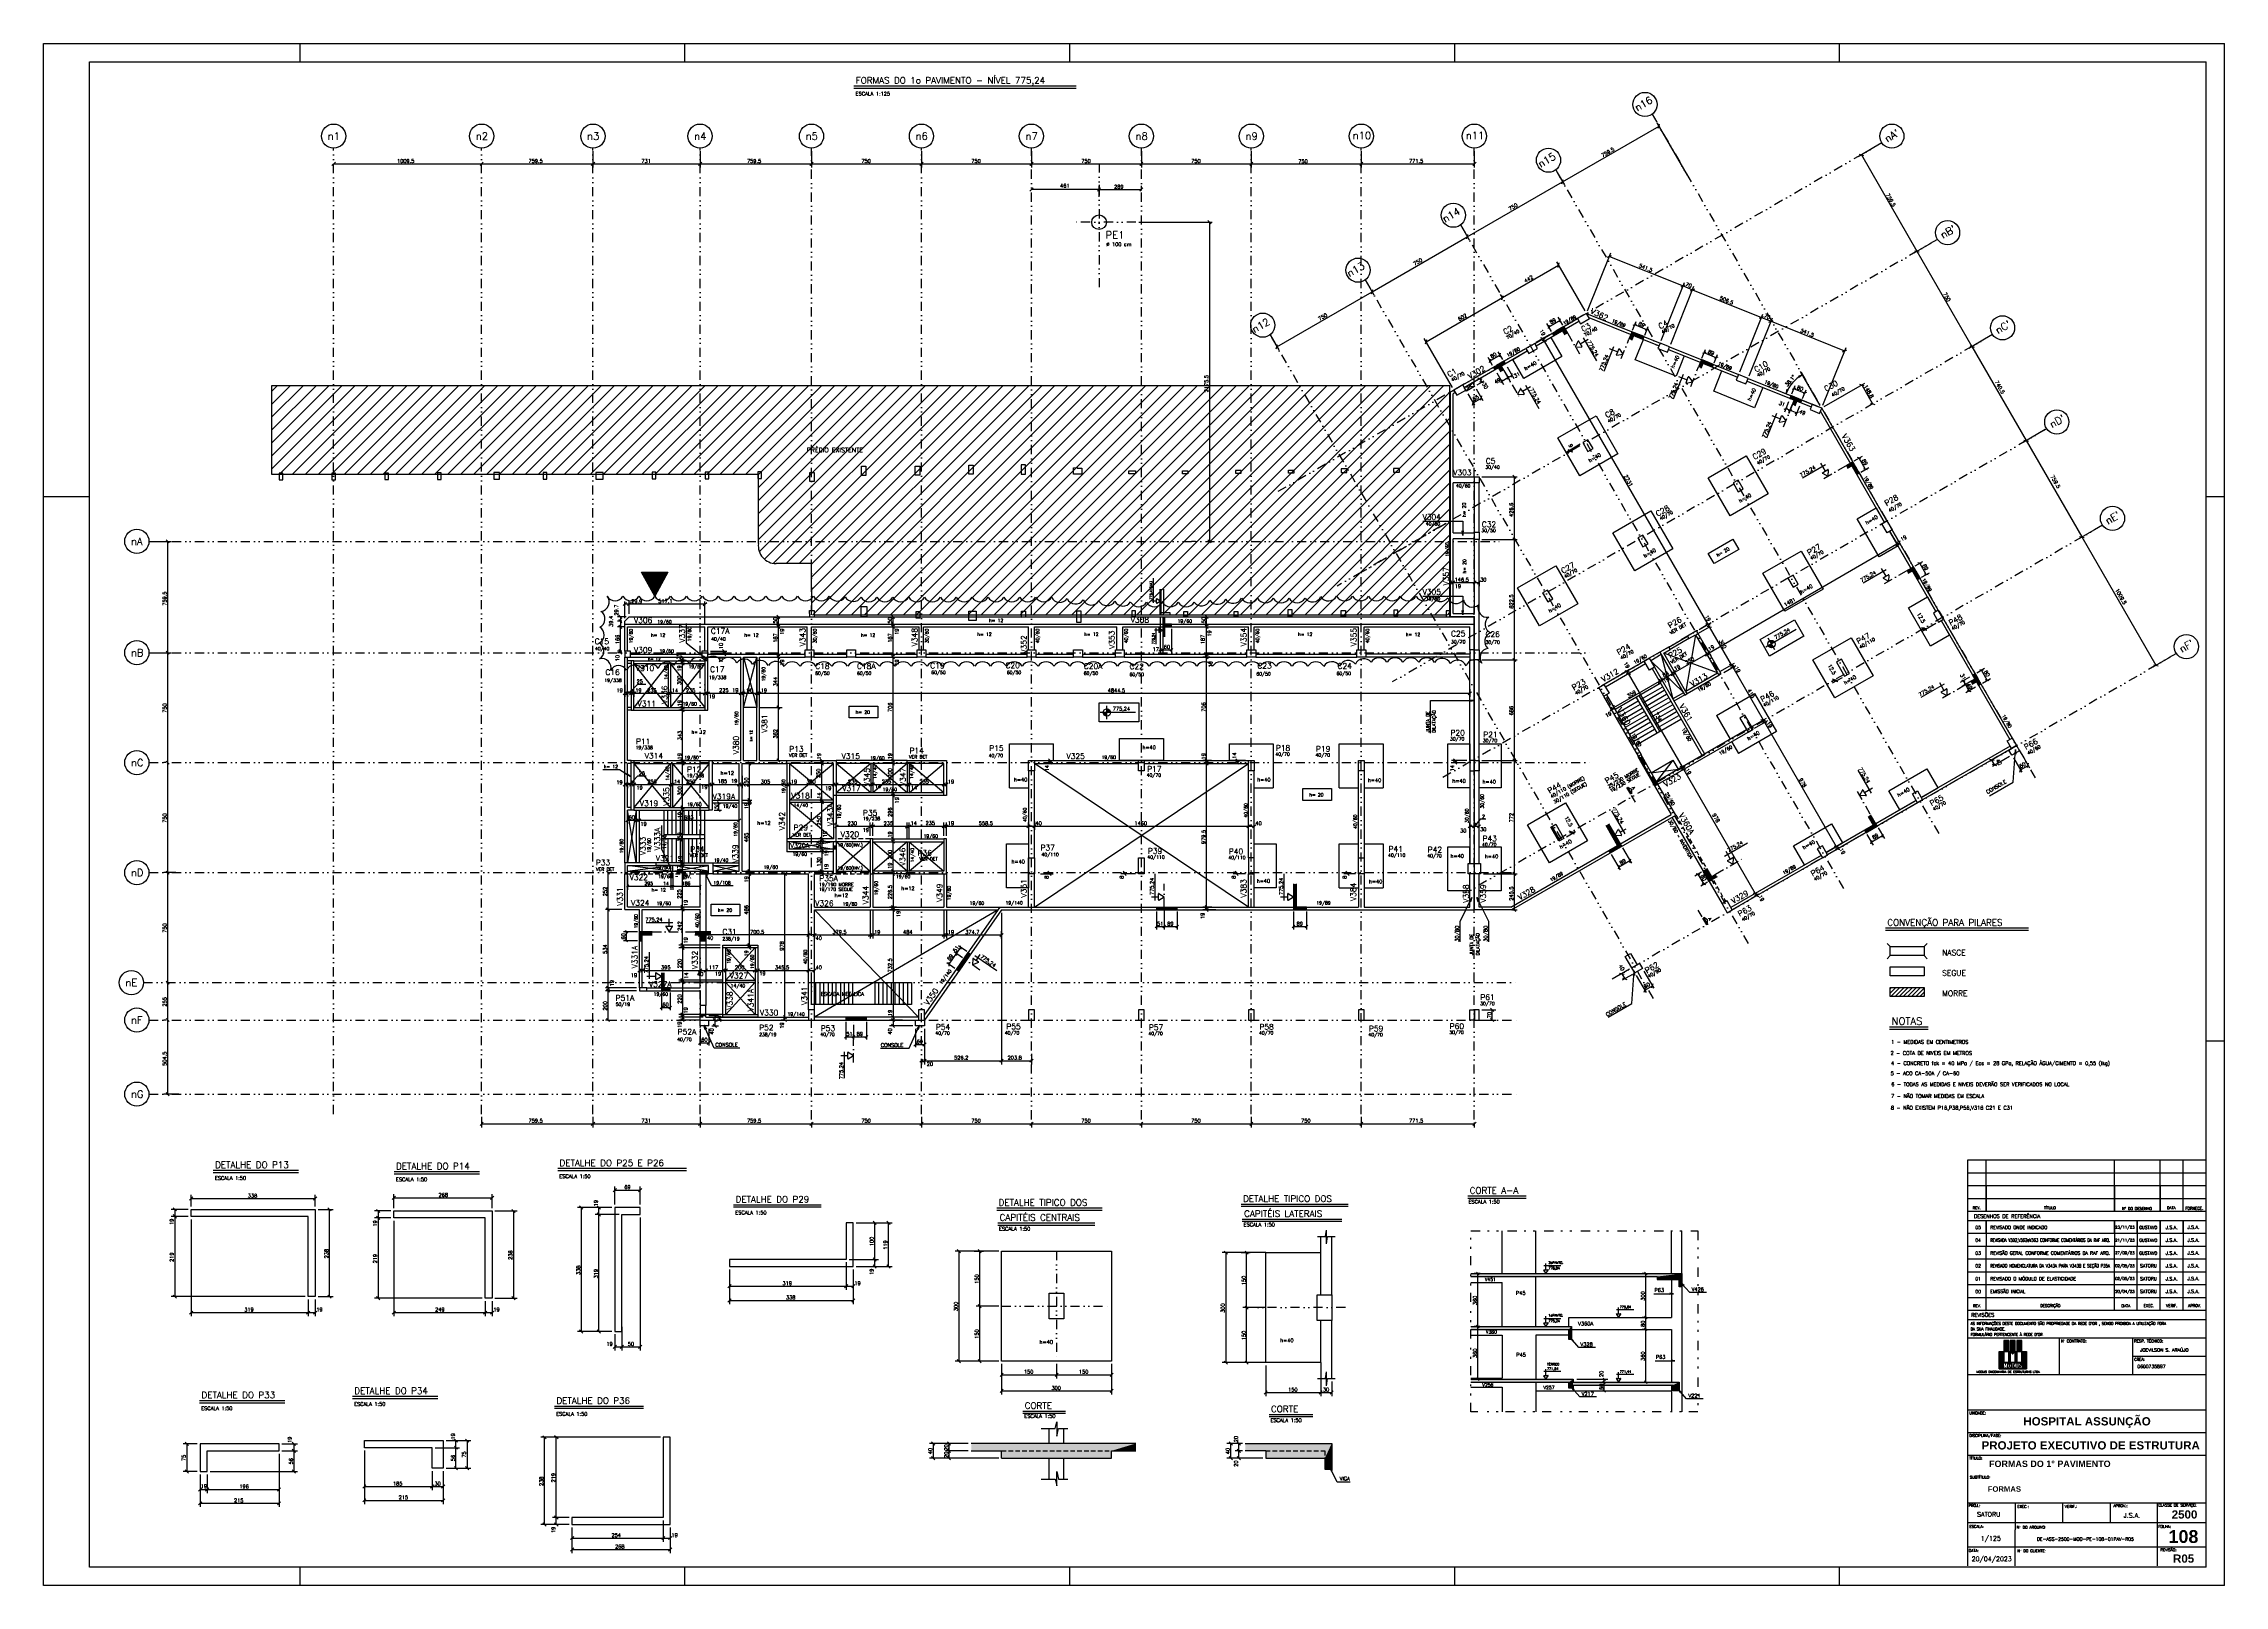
# Model space of a CAD drawing. Extents: x 550442 to 565317, y -292 to 10221.
import ezdxf
from ezdxf.enums import TextEntityAlignment as Align

# ---------------------------------------------------------------- set-up
doc = ezdxf.new("R2010")
doc.units = 0
doc.header["$LTSCALE"] = 125
doc.header["$MEASUREMENT"] = 0
for name, pattern in [('DIVIDE', [1.25, 0.5, -0.25, 0, -0.25, 0, -0.25]), ('ESTILO_TQS_0003', [0.91, 0.5, -0.2, 0.01, -0.2]), ('ESTILO_TQS_0004', [2, 0.5, -0.4, 0.1, -0.4, 0.1, -0.5]), ('HIDDEN', [0.375, 0.25, -0.125])]:
    doc.linetypes.add(name, pattern=pattern)
doc.layers.get('0').update_dxf_attribs({"linetype": 'CONTINUOUS'})
for name, color, linetype in [('01-FORM', 7, 'CONTINUOUS'), ('01TEXT', 2, 'CONTINUOUS'), ('110', 113, 'CONTINUOUS'), ('200', 7, 'HIDDEN'), ('204', 7, 'ESTILO_TQS_0003'), ('205', 14, 'DIVIDE'), ('210', 11, 'HIDDEN'), ('216', 7, 'CONTINUOUS'), ('219', 240, 'CONTINUOUS'), ('220', 4, 'CONTINUOUS'), ('221', 5, 'CONTINUOUS'), ('222', 6, 'CONTINUOUS'), ('226', 10, 'CONTINUOUS'), ('230', 3, 'CONTINUOUS'), ('231', 5, 'CONTINUOUS'), ('232', 7, 'CONTINUOUS'), ('238', 11, 'CONTINUOUS'), ('239', 4, 'CONTINUOUS'), ('250', 5, 'CONTINUOUS'), ('253', 253, 'CONTINUOUS'), ('254', 254, 'CONTINUOUS'), ('car-t01', 1, 'CONTINUOUS')]:
    doc.layers.add(name, color=color, linetype=linetype)
doc.styles.add('ROMANS', font='ROMANS.shx')
doc.styles.get("Standard").update_dxf_attribs({"font": 'ROMANS.SHX'})

# ---------------------------------------------------------------- blocks, each defined once
blk = doc.blocks.new('_H179BAF5357-002')
for p, q in [((-423.424404, 4261.158021), (145.302533, 4829.884958)), ((-423.424404, 4349.546369), (56.914185, 4829.884958)), ((-423.424404, 4437.934716), (-31.474163, 4829.884958)), ((-423.424404, 4526.323064), (-119.86251, 4829.884958)), ((-423.424404, 4614.711412), (-208.250858, 4829.884958)), ((-423.424404, 4703.099759), (-296.639206, 4829.884958)), ((-423.424404, 4791.488107), (-385.027553, 4829.884958)), ((-370.51592, 4225.678158), (233.69088, 4829.884958)), ((-282.089519, 4225.716211), (322.079228, 4829.884958)), ((-193.663119, 4225.754264), (410.467576, 4829.884958)), ((-105.236718, 4225.792317), (498.855923, 4829.884958)), ((-16.810318, 4225.83037), (587.244271, 4829.884958)), ((71.616083, 4225.868422), (675.632619, 4829.884958)), ((160.042484, 4225.906475), (764.020966, 4829.884958)), ((248.468884, 4225.944528), (852.409314, 4829.884958)), ((336.895285, 4225.982581), (940.797662, 4829.884958)), ((425.321685, 4226.020634), (1029.186009, 4829.884958)), ((513.748086, 4226.058687), (1117.574357, 4829.884958)), ((602.174486, 4226.09674), (1205.962705, 4829.884958)), ((690.600887, 4226.134793), (1294.351052, 4829.884958)), ((779.027287, 4226.172845), (1382.7394, 4829.884958)), ((867.453688, 4226.210898), (1471.127747, 4829.884958)), ((955.880088, 4226.248951), (1559.516095, 4829.884958)), ((1044.306489, 4226.287004), (1647.904443, 4829.884958)), ((1132.732889, 4226.325057), (1736.29279, 4829.884958)), ((1221.15929, 4226.36311), (1824.681138, 4829.884958)), ((1309.58569, 4226.401163), (1913.069486, 4829.884958)), ((1398.012091, 4226.439216), (2001.457833, 4829.884958)), ((1486.438491, 4226.477268), (2089.846181, 4829.884958)), ((1574.864892, 4226.515321), (2178.234529, 4829.884958)), ((1663.291292, 4226.553374), (2266.622876, 4829.884958)), ((1751.717693, 4226.591427), (2355.011224, 4829.884958)), ((1840.144093, 4226.62948), (2443.399572, 4829.884958)), ((1928.570494, 4226.667533), (2531.787919, 4829.884958)), ((2016.996895, 4226.705586), (2620.176267, 4829.884958)), ((2105.423295, 4226.743639), (2708.564615, 4829.884958)), ((2193.849696, 4226.781692), (2796.952962, 4829.884958)), ((2282.276096, 4226.819744), (2885.34131, 4829.884958)), ((2370.702497, 4226.857797), (2973.729657, 4829.884958)), ((2459.128897, 4226.89585), (3062.118005, 4829.884958)), ((2547.555298, 4226.933903), (3150.506353, 4829.884958)), ((2635.981698, 4226.971956), (3238.8947, 4829.884958)), ((2724.408099, 4227.010009), (3327.283048, 4829.884958)), ((2812.834499, 4227.048062), (3415.671396, 4829.884958)), ((2897.893361, 3781.776837), (3946.001482, 4829.884958)), ((2897.893361, 3870.165185), (3857.613134, 4829.884958)), ((2897.893361, 3958.553532), (3769.224786, 4829.884958)), ((2897.893361, 4046.94188), (3680.836439, 4829.884958)), ((2897.893361, 4135.330228), (3592.448091, 4829.884958)), ((2897.893361, 4223.718575), (3504.059743, 4829.884958)), ((2904.727095, 3700.222224), (4034.389829, 4829.884958)), ((2939.976928, 3647.083709), (4122.778177, 4829.884958)), ((3000.745926, 3619.46436), (4211.166525, 4829.884958)), ((3087.400371, 3617.730457), (4299.554872, 4829.884958)), ((3175.608619, 3617.550357), (4387.94322, 4829.884958)), ((3259.530009, 3613.0834), (4476.331567, 4829.884958)), ((3260.169706, 3525.334749), (4564.719915, 4829.884958)), ((3260.809402, 3437.586098), (4653.108263, 4829.884958)), ((3261.449099, 3349.837447), (4741.49661, 4829.884958)), ((3266.009497, 3266.009497), (4829.884958, 4829.884958)), ((3354.397845, 3266.009497), (4918.273306, 4829.884958)), ((3442.786193, 3266.009497), (5006.661653, 4829.884958)), ((3531.17454, 3266.009497), (5095.050001, 4829.884958)), ((3619.562888, 3266.009497), (5183.438349, 4829.884958)), ((3707.951236, 3266.009497), (5271.826696, 4829.884958)), ((3796.339583, 3266.009497), (5360.215044, 4829.884958)), ((3884.727931, 3266.009497), (5448.603392, 4829.884958)), ((3973.116279, 3266.009497), (5536.991739, 4829.884958)), ((4061.504626, 3266.009497), (5625.380087, 4829.884958)), ((4149.892974, 3266.009497), (5713.768435, 4829.884958)), ((4238.281322, 3266.009497), (5802.156782, 4829.884958)), ((4326.669669, 3266.009497), (5890.54513, 4829.884958)), ((4415.058017, 3266.009497), (5978.933478, 4829.884958)), ((4503.446365, 3266.009497), (6067.321825, 4829.884958)), ((4591.834712, 3266.009497), (6155.710173, 4829.884958)), ((4680.22306, 3266.009497), (6244.09852, 4829.884958)), ((4768.611408, 3266.009497), (6332.486868, 4829.884958)), ((4856.999755, 3266.009497), (6420.875216, 4829.884958)), ((4945.388103, 3266.009497), (6509.263563, 4829.884958)), ((5033.77645, 3266.009497), (6597.651911, 4829.884958)), ((5122.164798, 3266.009497), (6686.040259, 4829.884958)), ((5210.553146, 3266.009497), (6774.428606, 4829.884958)), ((5298.941493, 3266.009497), (6862.816954, 4829.884958)), ((5387.329841, 3266.009497), (6951.205302, 4829.884958)), ((5475.718189, 3266.009497), (7039.593649, 4829.884958)), ((5564.106536, 3266.009497), (7127.981997, 4829.884958)), ((5652.494884, 3266.009497), (7216.370345, 4829.884958)), ((5740.883232, 3266.009497), (7304.758692, 4829.884958)), ((5829.271579, 3266.009497), (7393.14704, 4829.884958)), ((5917.659927, 3266.009497), (7481.535388, 4829.884958)), ((6006.048275, 3266.009497), (7569.923735, 4829.884958)), ((6094.436622, 3266.009497), (7614.692067, 4786.264942)), ((6182.82497, 3266.009497), (7614.692067, 4697.876595)), ((6271.213318, 3266.009497), (7614.692067, 4609.488247)), ((6359.601665, 3266.009497), (7614.692067, 4521.099899)), ((6447.990013, 3266.009497), (7614.692067, 4432.711552)), ((6536.37836, 3266.009497), (7614.692067, 4344.323204)), ((6624.766708, 3266.009497), (7614.692067, 4255.934856)), ((6713.155056, 3266.009497), (7614.692067, 4167.546509)), ((6801.543403, 3266.009497), (7614.692067, 4079.158161)), ((6889.931751, 3266.009497), (7614.692067, 3990.769813)), ((6978.320099, 3266.009497), (7614.692067, 3902.381466)), ((7066.708446, 3266.009497), (7614.692067, 3813.993118)), ((7155.096794, 3266.009497), (7614.692067, 3725.604771)), ((7243.485142, 3266.009497), (7614.692067, 3637.216423)), ((7331.873489, 3266.009497), (7614.692067, 3548.828075)), ((7420.261837, 3266.009497), (7614.692067, 3460.439728)), ((7508.650185, 3266.009497), (7614.692067, 3372.05138)), ((7597.038532, 3266.009497), (7614.692067, 3283.663032))]:
    blk.add_line(p, q)
blk = doc.blocks.new('_H179BAF5357-006')
for p, q in [((8348.428929, 1839.445171), (8340.596292, 1841.54392)), ((8354.616114, 1828.728653), (8340.95586, 1832.388907)), ((8360.803298, 1818.012135), (8347.143044, 1821.672389)), ((8366.990482, 1807.295618), (8353.330228, 1810.955872)), ((8373.177667, 1796.5791), (8359.517413, 1800.239354)), ((8379.364851, 1785.862583), (8365.704597, 1789.522837)), ((8385.552035, 1775.146065), (8371.891781, 1778.806319)), ((8391.73922, 1764.429547), (8378.078966, 1768.089801)), ((8397.926404, 1753.71303), (8384.26615, 1757.373284)), ((8394.410428, 1745.596466), (8390.453334, 1746.656766))]:
    blk.add_line(p, q)
blk = doc.blocks.new('_H88CA1187B5-002')
for p, q in [((1379, -599.13122), (1396.13122, -582)), ((1379, -593.82792), (1390.82792, -582)), ((1379, -588.524619), (1385.524619, -582)), ((1379, -583.221318), (1380.221318, -582)), ((1381.434521, -602), (1399, -584.434521)), ((1386.737822, -602), (1399, -589.737822)), ((1392.041123, -602), (1399, -595.041123)), ((1397.344424, -602), (1399, -600.344424))]:
    blk.add_line(p, q)
blk = doc.blocks.new('_H88CA1187B5-003')
for p, q in [((6866.155191, 26.25), (6872.952612, 26.25)), ((6868.320314, 22.5), (6874.989224, 22.5)), ((6870.485437, 18.75), (6877.025836, 18.75)), ((6870.762015, 30), (6870.916, 30)), ((6872.65056, 15), (6879.062448, 15)), ((6872.952612, 26.25), (6873.083501, 26.25)), ((6874.815683, 11.25), (6881.099061, 11.25)), ((6874.989224, 22.5), (6875.248683, 22.5)), ((6876.980807, 7.5), (6883.135673, 7.5)), ((6877.025836, 18.75), (6877.413864, 18.75)), ((6879.062448, 15), (6879.579046, 15)), ((6879.14593, 3.75), (6885.172285, 3.75)), ((6881.099061, 11.25), (6881.744227, 11.25)), ((6881.311053, 0), (6887.208897, 0)), ((6883.135673, 7.5), (6883.909409, 7.5)), ((6885.172285, 3.75), (6886.07459, 3.75)), ((6887.208897, 0), (6888.239772, 0)), ((6883.476176, -3.75), (6889.245509, -3.75)), ((6885.641299, -7.5), (6891.282122, -7.5)), ((6887.806422, -11.25), (6893.318734, -11.25)), ((6889.245509, -3.75), (6890.404953, -3.75)), ((6889.971545, -15), (6895.355346, -15)), ((6891.282122, -7.5), (6892.570135, -7.5)), ((6892.136668, -18.75), (6897.391958, -18.75)), ((6893.318734, -11.25), (6894.735316, -11.25)), ((6894.301791, -22.5), (6899.42857, -22.5)), ((6895.355346, -15), (6896.900498, -15)), ((6896.466914, -26.25), (6901.465183, -26.25)), ((6897.391958, -18.75), (6899.065679, -18.75)), ((6898.632037, -30), (6903.501795, -30)), ((6899.42857, -22.5), (6901.230861, -22.5)), ((6900.797161, -33.75), (6905.538407, -33.75)), ((6901.465183, -26.25), (6903.396042, -26.25)), ((6902.962284, -37.5), (6907.575019, -37.5)), ((6903.501795, -30), (6905.561224, -30)), ((6905.127407, -41.25), (6909.611632, -41.25)), ((6905.538407, -33.75), (6907.726405, -33.75)), ((6907.29253, -45), (6911.648244, -45)), ((6907.575019, -37.5), (6909.891587, -37.5)), ((6909.457653, -48.75), (6913.684856, -48.75)), ((6909.611632, -41.25), (6912.056768, -41.25)), ((6911.622776, -52.5), (6915.721468, -52.5)), ((6911.648244, -45), (6914.22195, -45)), ((6913.684856, -48.75), (6916.387131, -48.75)), ((6913.787899, -56.25), (6917.75808, -56.25)), ((6915.721468, -52.5), (6918.552313, -52.5)), ((6915.953022, -60), (6919.794693, -60)), ((6917.75808, -56.25), (6920.717494, -56.25)), ((6918.118145, -63.75), (6921.831305, -63.75)), ((6919.794693, -60), (6922.882676, -60)), ((6920.283268, -67.5), (6923.867917, -67.5)), ((6921.831305, -63.75), (6925.047857, -63.75)), ((6922.448391, -71.25), (6925.904529, -71.25)), ((6923.867917, -67.5), (6927.213039, -67.5)), ((6924.613514, -75), (6927.941141, -75)), ((6925.904529, -71.25), (6929.37822, -71.25)), ((6926.778638, -78.75), (6929.977754, -78.75)), ((6927.941141, -75), (6931.543402, -75)), ((6928.943761, -82.5), (6932.014366, -82.5)), ((6929.977754, -78.75), (6933.708583, -78.75)), ((6931.108884, -86.25), (6934.050978, -86.25)), ((6932.014366, -82.5), (6935.873765, -82.5)), ((6933.274007, -90), (6936.08759, -90)), ((6934.050978, -86.25), (6938.038946, -86.25)), ((6935.43913, -93.75), (6938.124202, -93.75)), ((6936.08759, -90), (6940.204128, -90)), ((6937.604253, -97.5), (6940.160815, -97.5)), ((6938.124202, -93.75), (6942.369309, -93.75)), ((6939.769376, -101.25), (6942.197427, -101.25)), ((6940.160815, -97.5), (6944.534491, -97.5)), ((6941.934499, -105), (6944.234039, -105)), ((6942.197427, -101.25), (6946.699672, -101.25)), ((6944.099622, -108.75), (6946.270651, -108.75)), ((6944.234039, -105), (6948.864854, -105)), ((6946.264745, -112.5), (6948.307263, -112.5)), ((6946.270651, -108.75), (6951.030035, -108.75)), ((6948.307263, -112.5), (6953.195217, -112.5)), ((6948.429868, -116.25), (6950.343876, -116.25)), ((6950.343876, -116.25), (6955.360398, -116.25)), ((6950.594992, -120), (6952.380488, -120)), ((6952.380488, -120), (6957.52558, -120)), ((6952.760115, -123.75), (6954.4171, -123.75)), ((6954.4171, -123.75), (6959.690761, -123.75)), ((6954.925238, -127.5), (6956.453712, -127.5)), ((6956.453712, -127.5), (6961.855943, -127.5)), ((6957.090361, -131.25), (6958.490325, -131.25)), ((6958.490325, -131.25), (6964.021124, -131.25)), ((6959.255484, -135), (6960.526937, -135)), ((6960.526937, -135), (6966.186306, -135)), ((6961.420607, -138.75), (6962.563549, -138.75)), ((6962.563549, -138.75), (6968.351487, -138.75)), ((6963.58573, -142.5), (6964.600161, -142.5)), ((6964.600161, -142.5), (6970.516669, -142.5)), ((6965.750853, -146.25), (6966.636773, -146.25)), ((6966.636773, -146.25), (6972.68185, -146.25)), ((6967.915976, -150), (6968.673386, -150)), ((6968.673386, -150), (6974.847032, -150)), ((6970.081099, -153.75), (6970.709998, -153.75)), ((6970.709998, -153.75), (6977.012213, -153.75)), ((6972.246222, -157.5), (6972.74661, -157.5)), ((6972.74661, -157.5), (6979.177395, -157.5)), ((6974.411345, -161.25), (6974.783222, -161.25)), ((6974.783222, -161.25), (6981.342576, -161.25)), ((6976.576469, -165), (6976.819834, -165)), ((6976.819834, -165), (6983.507758, -165)), ((6978.741592, -168.75), (6978.856447, -168.75)), ((6978.856447, -168.75), (6985.672939, -168.75))]:
    blk.add_line(p, q)
blk = doc.blocks.new('A')
for p, q in [((0, 0), (51.960938, 0)), ((63.041016, 0), (115.001953, 0))]:
    blk.add_line(p, q)
at = {"layer": '226'}
for p, q in [((0, 7.15625), (25.980469, 22.15625)), ((0, 7.15625), (51.960938, 7.15625)), ((25.980469, 22.15625), (51.960938, 7.15625))]:
    blk.add_line(p, q, dxfattribs=at)
blk.add_text('A', height=20).set_placement((16.486084, 29.679077))

msp = doc.modelspace()

# ---------------------------------------------------------------- linework, layer by layer
for p, q in [((550442, -292), (550442, 10221)), ((550442, 10221), (565317, 10221)), ((552192, 10096), (552192, 10221)), ((554817, 10096), (554817, 10221)), ((557442, 10096), (557442, 10221)), ((560067, 10096), (560067, 10221)), ((562692, 10096), (562692, 10221)), ((565317, -292), (565317, 10221)), ((550442, 7133), (550755, 7133)), ((565192, 7133), (565317, 7133)), ((558012, 6407), (558012, 6576)), ((558033, 6420), (558002, 6420)), ((558033, 6420), (558033, 6434)), ((558033, 6407), (558033, 6420)), ((558059, 6420), (558035, 6435)), ((558035, 6405), (558059, 6420)), ((558059, 6324), (558059, 6501)), ((558064, 6343), (558064, 6501)), ((558084, 6343), (558084, 6501)), ((565192, 3421), (565317, 3421)), ((565317, -292), (550442, -292)), ((552192, -292), (552192, -167)), ((554817, -292), (554817, -167)), ((557442, -292), (557442, -167)), ((560067, -292), (560067, -167)), ((562692, -292), (562692, -167))]:
    msp.add_line(p, q)
msp.add_lwpolyline([(558064, 6324), (558064, 6343), (558124, 6343), (558124, 6324), (558064, 6324)])
for centre, start, end in [((558034, 6434), 57.6277, 180), ((558034, 6407), 180, 302.377)]:
    msp.add_arc(centre, 1.5, start, end)
at = {"layer": '110'}
for points in [[(560803, 8265), (560811, 8291), (560734, 8247)], [(560803, 8265), (560734, 8247), (560743, 8230)], [(560803, 8265), (560743, 8230), (560803, 8265)], [(560803, 8265), (560820, 8275), (560811, 8291)], [(560803, 8265), (560838, 8245), (560820, 8275)], [(560803, 8265), (560820, 8275), (560820, 8275)], [(560803, 8265), (560820, 8235), (560838, 8245)], [(561256, 8206), (561269, 8238), (561275, 8199)], [(561269, 8238), (561256, 8206), (561269, 8238)], [(561269, 8238), (561276, 8256), (561275, 8199)], [(561275, 8199), (561276, 8256), (561288, 8231)], [(561276, 8256), (561359, 8223), (561288, 8231)], [(561288, 8231), (561359, 8223), (561352, 8205)], [(560402, 8055), (560333, 8015), (560342, 7999)], [(560402, 8055), (560342, 7999), (560367, 8013)], [(560402, 8055), (560367, 8013), (560385, 8023)], [(560402, 8055), (560385, 8023), (560411, 8039)], [(561730, 8016), (561743, 8048), (561748, 8009)], [(561743, 8048), (561730, 8016), (561743, 8048)], [(561743, 8048), (561750, 8066), (561748, 8009)], [(561748, 8009), (561750, 8066), (561761, 8041)], [(561750, 8066), (561832, 8033), (561761, 8041)], [(561761, 8041), (561832, 8033), (561825, 8015)], [(560385, 8023), (560367, 8013), (560384, 7983)], [(560385, 8023), (560384, 7983), (560402, 7993)], [(562383, 7791), (562354, 7802), (562361, 7820)], [(562383, 7791), (562361, 7820), (562435, 7790)], [(562383, 7791), (562389, 7752), (562370, 7759)], [(562383, 7791), (562435, 7790), (562401, 7784)], [(562383, 7791), (562401, 7784), (562389, 7752)], [(562401, 7784), (562435, 7790), (562428, 7773)], [(562776, 7343), (562736, 7343), (562766, 7360)], [(562776, 7343), (562746, 7325), (562736, 7343)], [(562776, 7343), (562766, 7360), (562782, 7369)], [(562776, 7343), (562766, 7360), (562766, 7360)], [(562776, 7343), (562782, 7369), (562827, 7292)], [(562776, 7343), (562827, 7292), (562810, 7283)], [(562776, 7343), (562810, 7283), (562776, 7343)], [(563190, 6626), (563150, 6626), (563180, 6643)], [(563190, 6626), (563160, 6609), (563150, 6626)], [(563190, 6626), (563180, 6643), (563196, 6653)], [(563190, 6626), (563180, 6643), (563180, 6643)], [(563190, 6626), (563196, 6653), (563241, 6576)], [(563190, 6626), (563241, 6576), (563224, 6566)], [(563190, 6626), (563224, 6566), (563190, 6626)], [(558088, 6263), (558088, 6313), (558076, 6175)], [(558076, 6175), (558088, 6313), (558076, 6313)], [(558088, 6263), (558076, 6175), (558088, 6175)], [(558088, 6263), (558088, 6175), (558088, 6244)], [(558088, 6263), (558088, 6244), (558136, 6263)], [(558136, 6263), (558088, 6244), (558136, 6244)], [(563616, 5888), (563596, 5853), (563586, 5870)], [(563626, 5870), (563596, 5853), (563616, 5888)], [(563617, 5924), (563616, 5888), (563600, 5914)], [(563626, 5870), (563616, 5888), (563617, 5924)], [(563626, 5870), (563617, 5924), (563657, 5855)], [(563626, 5870), (563657, 5855), (563640, 5845)], [(562922, 4891), (562887, 4952), (562904, 4962)], [(562922, 4891), (562904, 4962), (562939, 4901)], [(561178, 4754), (561117, 4900), (561100, 4890)], [(561178, 4754), (561205, 4748), (561117, 4900)], [(562922, 4891), (562872, 4840), (562862, 4857)], [(562922, 4891), (562949, 4885), (562872, 4840)], [(562922, 4891), (562939, 4901), (562949, 4885)], [(562949, 4885), (562939, 4901), (562939, 4901)], [(561178, 4754), (561119, 4719), (561128, 4703)], [(561178, 4754), (561128, 4703), (561205, 4748)], [(558987, 4333), (558967, 4314), (558967, 4491)], [(558987, 4333), (558967, 4491), (558987, 4491)], [(561787, 4593), (561762, 4578), (561802, 4508)], [(561787, 4593), (561802, 4508), (561818, 4540)], [(561802, 4508), (561827, 4523), (561818, 4540)], [(561818, 4540), (561827, 4523), (561847, 4558)], [(561827, 4523), (561827, 4523), (561847, 4558)], [(561847, 4558), (561827, 4523), (561857, 4540)], [(558034, 4333), (558034, 4314), (558174, 4314)], [(558034, 4333), (558174, 4314), (558174, 4333)], [(558034, 4333), (558174, 4333), (558034, 4333)], [(558987, 4333), (559056, 4314), (558967, 4314)], [(558987, 4333), (559056, 4333), (559056, 4314)], [(554525, 4144), (554506, 4104), (554506, 4164)], [(554525, 4144), (554506, 4164), (554594, 4164)], [(554525, 4144), (554525, 4104), (554506, 4104)], [(554525, 4144), (554594, 4164), (554594, 4144)], [(554885, 4164), (554885, 4144), (554919, 4144)], [(554885, 4164), (554919, 4144), (554994, 4164)], [(554919, 4144), (554959, 4144), (554994, 4164)], [(554919, 4104), (554959, 4104), (554919, 4144)], [(554959, 4104), (554959, 4144), (554919, 4144)], [(554959, 4144), (554994, 4144), (554994, 4164)], [(556749, 4023), (556684, 3897), (556668, 3908)], [(556749, 4023), (556668, 3908), (556749, 4023)], [(556749, 4023), (556764, 4012), (556684, 3897)], [(554676, 3782), (554656, 3763), (554656, 3885)], [(554676, 3782), (554656, 3885), (554676, 3885)], [(554676, 3782), (554716, 3763), (554656, 3763)], [(554676, 3782), (554716, 3782), (554716, 3763)], [(555915, 3582), (555915, 3563), (556055, 3563)], [(555915, 3582), (556055, 3563), (556055, 3582)], [(555915, 3582), (556055, 3582), (555915, 3582)], [(561617, 1834), (561448, 1814), (560178, 1814)], [(561617, 1834), (560178, 1814), (560178, 1834)], [(561617, 1834), (560178, 1834), (561617, 1834)], [(561617, 1834), (561598, 1794), (561448, 1794)], [(561617, 1834), (561448, 1794), (561448, 1814)], [(561617, 1834), (561617, 1745), (561598, 1745)], [(561617, 1834), (561598, 1745), (561598, 1794)], [(560845, 1454), (560864, 1474), (560178, 1474)], [(560845, 1454), (560178, 1474), (560178, 1454)], [(560845, 1454), (560178, 1454), (560845, 1454)], [(560845, 1454), (560864, 1385), (560864, 1474)], [(560845, 1454), (560845, 1385), (560864, 1385)], [(560845, 1094), (560875, 1114), (560178, 1114)], [(560845, 1094), (560178, 1114), (560178, 1094)], [(560845, 1094), (560875, 1094), (560875, 1114)], [(560845, 1094), (560845, 1054), (560875, 1054)], [(560845, 1094), (560875, 1054), (560875, 1094)], [(561558, 1074), (561598, 1094), (560875, 1074)], [(561598, 1094), (560875, 1094), (560875, 1074)], [(560875, 1074), (560875, 1094), (560875, 1054)], [(561598, 1034), (561598, 1094), (561558, 1074)], [(561558, 1034), (561598, 1034), (561558, 1074)]]:
    msp.add_solid(points, dxfattribs=at)
at = {"layer": '200'}
msp.add_line((561575, 4961), (561916, 4369), dxfattribs=at)
at = {"layer": '204'}
for p, q in [((560838, 8245), (560919, 8105)), ((561203, 8073), (561256, 8206)), ((560402, 7993), (560512, 7802)), ((561677, 7883), (561730, 8016)), ((562309, 7607), (562370, 7759)), ((562585, 7255), (562736, 7343)), ((562998, 6539), (563150, 6626)), ((563395, 5760), (563586, 5870)), ((562812, 5122), (562904, 4962)), ((561847, 4558), (562038, 4668)), ((558085, 4333), (558085, 4491)), ((554594, 4164), (554885, 4164)), ((556829, 3904), (556720, 3981)), ((555966, 3274), (555966, 3431))]:
    msp.add_line(p, q, dxfattribs=at)
at = {"layer": '204', "linetype": 'ESTILO_TQS_0004'}
msp.add_lwpolyline([(561726, 891), (560178, 891), (560178, 2125), (561726, 2125), (561726, 891)], dxfattribs=at)
at = {"layer": '205'}
for p, q in [((561414, 9740), (564036, 5198)), ((562980, 9544), (558858, 7164)), ((552420, 2922), (552420, 9507)), ((553430, 2922), (553430, 9507)), ((554189, 2922), (554189, 9507)), ((554920, 2922), (554920, 9507)), ((555680, 2885), (555680, 9507)), ((556430, 2922), (556430, 9507)), ((557180, 2885), (557180, 9507)), ((557641, 9404), (557641, 8548)), ((557930, 2885), (557930, 9507)), ((558680, 2922), (558680, 9507)), ((559430, 2922), (559430, 9507)), ((560201, 2885), (560201, 9507)), ((560756, 9360), (563378, 4818)), ((557893, 9003), (557472, 9003)), ((560107, 8985), (562729, 4443)), ((563360, 8886), (559266, 6522)), ((559457, 8610), (562079, 4068)), ((558808, 8235), (561430, 3693)), ((563735, 8237), (559641, 5868)), ((564105, 7595), (559971, 5208)), ((559413, 6607), (560047, 6973)), ((564485, 6937), (560144, 4431)), ((551161, 6827), (554592, 6827)), ((554612, 6827), (560390, 6827)), ((551161, 6068), (561010, 6068)), ((564990, 6063), (561134, 3837)), ((551161, 5318), (561010, 5318)), ((551161, 4568), (560473, 4568)), ((551123, 3818), (560489, 3818)), ((551161, 3563), (560506, 3563)), ((551161, 3058), (560506, 3058)), ((557352, 1988), (557352, 1238)), ((556977, 1613), (557727, 1613)), ((559322, 1602), (558672, 1602))]:
    msp.add_line(p, q, dxfattribs=at)
at = {"layer": '210'}
for p, q in [((556079, 4798), (555849, 4798)), ((554425, 4560), (554920, 4560)), ((555849, 4560), (556079, 4560)), ((556977, 626), (557727, 626)), ((558778, 626), (559182, 626)), ((559182, 626), (559182, 576))]:
    msp.add_line(p, q, dxfattribs=at)
at = {"layer": '216'}
for p, q in [((561456, 9644), (561465, 9674)), ((552409, 9390), (552432, 9412)), ((553419, 9390), (553441, 9412)), ((553419, 9390), (553441, 9412)), ((554178, 9390), (554201, 9412)), ((554178, 9390), (554201, 9412)), ((554909, 9390), (554932, 9412)), ((554909, 9390), (554932, 9412)), ((555669, 9390), (555691, 9412)), ((555669, 9390), (555691, 9412)), ((556419, 9390), (556441, 9412)), ((556419, 9390), (556441, 9412)), ((557169, 9390), (557191, 9412)), ((557169, 9390), (557191, 9412)), ((557919, 9390), (557941, 9412)), ((557919, 9390), (557941, 9412)), ((558669, 9390), (558691, 9412)), ((558669, 9390), (558691, 9412)), ((559419, 9390), (559441, 9412)), ((559419, 9390), (559441, 9412)), ((560190, 9390), (560213, 9412)), ((562825, 9467), (562856, 9459)), ((557191, 9237), (557169, 9215)), ((557652, 9237), (557630, 9215)), ((557630, 9215), (557652, 9237)), ((557919, 9215), (557941, 9237)), ((560799, 9264), (560807, 9294)), ((560799, 9264), (560807, 9294)), ((558383, 9014), (558405, 8992)), ((560149, 8889), (560157, 8919)), ((560149, 8889), (560157, 8919)), ((561108, 8764), (561137, 8777)), ((563205, 8809), (563235, 8801)), ((563205, 8809), (563235, 8801)), ((560772, 8695), (560780, 8725)), ((559500, 8514), (559508, 8544)), ((559500, 8514), (559508, 8544)), ((560389, 8474), (560397, 8504)), ((560389, 8474), (560397, 8504)), ((561611, 8562), (561639, 8575)), ((561611, 8562), (561639, 8575)), ((561676, 8536), (561704, 8549)), ((561676, 8536), (561704, 8549)), ((562146, 8348), (562174, 8360)), ((562146, 8348), (562174, 8360)), ((562210, 8321), (562239, 8334)), ((562210, 8321), (562239, 8334)), ((559868, 8173), (559876, 8203)), ((560685, 8206), (560655, 8214)), ((560694, 8189), (560664, 8197)), ((560694, 8189), (560664, 8197)), ((558850, 8139), (558858, 8169)), ((562713, 8120), (562742, 8132)), ((563580, 8160), (563610, 8152)), ((563580, 8160), (563610, 8152)), ((562439, 7963), (562411, 7951)), ((562439, 7963), (562415, 7944)), ((562829, 7898), (562859, 7890)), ((562327, 7834), (562335, 7864)), ((562327, 7834), (562342, 7861)), ((562903, 7769), (562933, 7761)), ((560838, 7453), (560868, 7445)), ((560842, 7445), (560873, 7437)), ((563950, 7518), (563981, 7510)), ((563950, 7518), (563981, 7510)), ((564330, 6861), (564360, 6853)), ((564330, 6861), (564360, 6853)), ((551277, 6838), (551299, 6816)), ((558383, 6838), (558405, 6816)), ((563080, 6794), (563088, 6824)), ((563080, 6794), (563088, 6824)), ((563097, 6803), (563105, 6833)), ((563097, 6803), (563105, 6833)), ((560026, 6535), (560048, 6557)), ((560045, 6535), (560067, 6557)), ((560045, 6535), (560067, 6557)), ((560192, 6535), (560214, 6557)), ((560192, 6535), (560214, 6557)), ((560222, 6535), (560244, 6557)), ((555465, 6302), (555443, 6324)), ((555465, 6252), (555443, 6274)), ((555465, 6233), (555443, 6255)), ((556247, 6302), (556225, 6324)), ((556247, 6252), (556225, 6274)), ((556247, 6233), (556225, 6255)), ((558386, 6302), (558364, 6324)), ((558386, 6252), (558364, 6274)), ((558386, 6233), (558364, 6255)), ((561780, 6265), (561810, 6257)), ((561810, 6257), (561780, 6265)), ((561789, 6249), (561819, 6241)), ((561789, 6249), (561819, 6241)), ((563282, 6230), (563252, 6238)), ((563288, 6219), (563258, 6227)), ((551277, 6079), (551299, 6057)), ((551277, 6079), (551299, 6057)), ((554811, 6002), (554789, 6024)), ((554811, 6002), (554789, 6024)), ((554811, 6002), (554789, 6024)), ((554811, 5983), (554789, 6005)), ((554811, 5983), (554789, 6005)), ((555095, 6067), (555073, 6089)), ((555095, 6057), (555073, 6079)), ((555095, 6057), (555073, 6079)), ((555095, 6046), (555073, 6068)), ((555465, 6046), (555443, 6068)), ((555465, 6027), (555443, 6049)), ((555465, 6027), (555443, 6049)), ((556247, 6046), (556225, 6068)), ((556247, 6027), (556225, 6049)), ((556247, 6027), (556225, 6049)), ((558386, 6046), (558364, 6068)), ((558386, 6046), (558364, 6068)), ((558386, 6046), (558364, 6068)), ((558386, 6027), (558364, 6049)), ((558386, 6027), (558364, 6049)), ((558386, 6027), (558364, 6049)), ((561781, 6044), (561789, 6074)), ((561781, 6044), (561789, 6074)), ((561797, 6053), (561806, 6083)), ((561797, 6053), (561806, 6083)), ((561797, 6053), (561806, 6083)), ((561939, 5989), (561969, 5981)), ((561939, 5989), (561969, 5981)), ((561949, 5972), (561979, 5964)), ((561949, 5972), (561979, 5964)), ((564835, 5986), (564865, 5978)), ((554418, 5802), (554395, 5780)), ((554395, 5780), (554418, 5802)), ((554418, 5802), (554395, 5780)), ((554437, 5802), (554414, 5780)), ((554437, 5802), (554414, 5780)), ((554439, 5780), (554462, 5802)), ((554439, 5780), (554462, 5802)), ((554462, 5802), (554439, 5780)), ((554458, 5780), (554481, 5802)), ((554458, 5780), (554481, 5802)), ((554693, 5780), (554716, 5802)), ((554693, 5780), (554716, 5802)), ((554707, 5780), (554730, 5802)), ((554707, 5780), (554730, 5802)), ((554942, 5780), (554965, 5802)), ((554942, 5780), (554965, 5802)), ((554961, 5780), (554984, 5802)), ((554961, 5780), (554984, 5802)), ((554961, 5780), (554984, 5802)), ((554961, 5780), (554984, 5802)), ((555186, 5780), (555209, 5802)), ((555186, 5780), (555209, 5802)), ((555205, 5780), (555228, 5802)), ((555205, 5780), (555228, 5802)), ((555295, 5780), (555318, 5802)), ((555295, 5780), (555318, 5802)), ((555314, 5780), (555337, 5802)), ((555314, 5780), (555337, 5802)), ((560159, 5780), (560181, 5802)), ((561227, 5946), (561257, 5938)), ((561236, 5930), (561267, 5921)), ((561236, 5930), (561267, 5921)), ((561459, 5858), (561467, 5888)), ((561459, 5858), (561467, 5888)), ((561475, 5867), (561483, 5897)), ((561475, 5867), (561483, 5897)), ((561548, 5909), (561557, 5940)), ((561548, 5909), (561557, 5940)), ((561565, 5919), (561573, 5949)), ((561565, 5919), (561573, 5949)), ((562674, 5879), (562644, 5887)), ((562680, 5868), (562650, 5876)), ((554811, 5683), (554789, 5705)), ((554811, 5683), (554789, 5705)), ((554811, 5664), (554789, 5686)), ((554811, 5664), (554789, 5686)), ((555465, 5683), (555443, 5705)), ((555465, 5683), (555443, 5705)), ((561131, 5669), (561140, 5699)), ((561131, 5669), (561140, 5699)), ((561148, 5679), (561156, 5709)), ((561148, 5679), (561156, 5709)), ((562156, 5613), (562186, 5605)), ((562156, 5613), (562186, 5605)), ((562166, 5597), (562196, 5589)), ((562166, 5597), (562196, 5589)), ((551277, 5329), (551299, 5307)), ((551277, 5329), (551299, 5307)), ((554811, 5321), (554789, 5343)), ((554811, 5321), (554789, 5343)), ((554811, 5321), (554789, 5343)), ((554811, 5321), (554789, 5343)), ((554811, 5301), (554789, 5323)), ((554811, 5301), (554789, 5323)), ((555465, 5321), (555443, 5343)), ((555762, 5321), (555740, 5343)), ((555762, 5321), (555740, 5343)), ((555762, 5302), (555740, 5324)), ((555762, 5302), (555740, 5324)), ((556247, 5321), (556225, 5343)), ((556247, 5321), (556225, 5343)), ((556247, 5321), (556225, 5343)), ((556247, 5321), (556225, 5343)), ((556247, 5302), (556225, 5324)), ((556247, 5302), (556225, 5324)), ((557296, 5343), (557318, 5321)), ((557296, 5329), (557318, 5307)), ((558386, 5321), (558364, 5343)), ((558386, 5321), (558364, 5343)), ((558386, 5302), (558364, 5324)), ((558386, 5302), (558364, 5324)), ((558575, 5343), (558597, 5321)), ((558575, 5329), (558597, 5307)), ((560060, 5343), (560082, 5321)), ((560060, 5329), (560082, 5307)), ((561603, 5294), (561634, 5286)), ((561603, 5294), (561634, 5286)), ((561613, 5277), (561643, 5269)), ((561613, 5277), (561643, 5269)), ((554418, 5180), (554395, 5158)), ((554437, 5180), (554414, 5158)), ((554437, 5180), (554414, 5158)), ((554439, 5158), (554462, 5180)), ((554439, 5158), (554462, 5180)), ((554462, 5180), (554439, 5158)), ((554459, 5158), (554482, 5180)), ((554459, 5158), (554482, 5180)), ((554708, 5158), (554731, 5180)), ((554708, 5158), (554731, 5180)), ((554722, 5158), (554745, 5180)), ((554722, 5158), (554745, 5180)), ((554972, 5158), (554995, 5181)), ((554972, 5158), (554995, 5181)), ((554992, 5158), (555015, 5181)), ((554992, 5158), (555015, 5181)), ((555176, 5158), (555199, 5181)), ((555176, 5158), (555199, 5181)), ((555195, 5158), (555218, 5181)), ((555195, 5158), (555218, 5181)), ((555195, 5158), (555218, 5180)), ((555500, 5158), (555523, 5180)), ((555500, 5158), (555523, 5180)), ((555500, 5158), (555523, 5180)), ((555519, 5158), (555542, 5180)), ((555519, 5158), (555542, 5180)), ((555762, 5052), (555740, 5074)), ((555762, 5052), (555740, 5074)), ((555762, 5038), (555740, 5060)), ((555762, 5038), (555740, 5060)), ((555819, 5158), (555842, 5180)), ((555819, 5158), (555842, 5180)), ((555838, 5158), (555861, 5180)), ((555838, 5158), (555861, 5180)), ((556073, 5158), (556096, 5180)), ((556073, 5158), (556096, 5180)), ((556087, 5158), (556110, 5180)), ((556087, 5158), (556110, 5180)), ((556247, 5102), (556225, 5124)), ((556247, 5102), (556225, 5124)), ((556247, 5083), (556225, 5105)), ((556247, 5083), (556225, 5105)), ((556322, 5158), (556345, 5180)), ((556322, 5158), (556345, 5180)), ((556336, 5158), (556359, 5180)), ((556336, 5158), (556359, 5180)), ((556571, 5158), (556594, 5180)), ((556571, 5158), (556594, 5180)), ((556590, 5158), (556613, 5180)), ((556590, 5158), (556613, 5180)), ((556590, 5158), (556613, 5180)), ((554414, 4914), (554437, 4936)), ((554474, 4914), (554497, 4936)), ((554474, 4914), (554497, 4936)), ((554493, 4914), (554516, 4936)), ((554493, 4914), (554516, 4936)), ((554811, 5002), (554789, 5024)), ((554811, 5002), (554789, 5024)), ((554812, 4983), (554790, 5005)), ((554812, 4983), (554790, 5005)), ((555176, 4914), (555199, 4936)), ((555762, 4788), (555740, 4810)), ((555762, 4788), (555740, 4810)), ((555762, 4769), (555740, 4791)), ((555762, 4769), (555740, 4791)), ((555740, 4791), (555762, 4769)), ((555740, 4791), (555762, 4769)), ((555838, 4873), (555861, 4895)), ((556068, 4873), (556091, 4895)), ((556068, 4873), (556091, 4895)), ((556087, 4873), (556110, 4895)), ((556087, 4873), (556110, 4895)), ((556247, 4787), (556225, 4809)), ((556247, 4787), (556225, 4809)), ((556247, 4768), (556225, 4790)), ((556247, 4768), (556225, 4790)), ((556322, 4873), (556345, 4895)), ((556322, 4873), (556345, 4895)), ((556336, 4873), (556359, 4895)), ((556336, 4873), (556359, 4895)), ((556571, 4873), (556594, 4895)), ((556571, 4873), (556594, 4895)), ((556590, 4873), (556613, 4895)), ((556590, 4873), (556613, 4895)), ((557149, 4873), (557171, 4895)), ((557149, 4873), (557171, 4895)), ((557189, 4873), (557211, 4895)), ((557189, 4873), (557211, 4895)), ((558649, 4873), (558671, 4895)), ((558649, 4873), (558671, 4895)), ((558689, 4873), (558711, 4895)), ((558689, 4873), (558711, 4895)), ((560159, 4873), (560181, 4895)), ((560159, 4873), (560181, 4895)), ((560159, 4873), (560181, 4895)), ((560159, 4873), (560181, 4895)), ((560189, 4873), (560211, 4895)), ((560189, 4873), (560211, 4895)), ((560192, 4873), (560214, 4895)), ((560192, 4873), (560214, 4895)), ((560222, 4873), (560244, 4895)), ((560878, 4842), (560848, 4850)), ((560884, 4831), (560854, 4839)), ((554811, 4624), (554789, 4646)), ((554811, 4624), (554789, 4646)), ((554811, 4605), (554789, 4627)), ((554811, 4605), (554789, 4627)), ((555740, 4739), (555762, 4717)), ((555740, 4739), (555762, 4717)), ((555740, 4720), (555762, 4698)), ((555740, 4720), (555762, 4698)), ((562655, 4750), (562685, 4742)), ((562655, 4750), (562685, 4742)), ((562664, 4733), (562694, 4725)), ((562664, 4733), (562694, 4725)), ((551277, 4579), (551299, 4557)), ((551277, 4579), (551299, 4557)), ((554303, 4557), (554281, 4579)), ((554811, 4568), (554789, 4590)), ((554811, 4568), (554789, 4590)), ((554811, 4549), (554789, 4571)), ((554811, 4549), (554789, 4571)), ((554789, 4571), (554811, 4549)), ((554789, 4571), (554811, 4549)), ((554811, 4549), (554789, 4571)), ((555510, 4549), (555488, 4571)), ((555740, 4590), (555762, 4568)), ((555740, 4590), (555762, 4568)), ((555740, 4571), (555762, 4549)), ((556247, 4568), (556225, 4590)), ((556247, 4568), (556225, 4590)), ((556247, 4549), (556225, 4571)), ((556247, 4549), (556225, 4571)), ((556225, 4571), (556247, 4549)), ((556225, 4571), (556247, 4549)), ((557315, 4557), (557293, 4579)), ((557315, 4549), (557293, 4571)), ((557827, 4557), (557805, 4579)), ((557827, 4549), (557805, 4571)), ((558591, 4557), (558569, 4579)), ((558591, 4549), (558569, 4571)), ((559347, 4557), (559325, 4579)), ((559347, 4549), (559325, 4571)), ((554303, 4305), (554281, 4327)), ((554303, 4305), (554281, 4327)), ((554811, 4324), (554789, 4346)), ((554811, 4324), (554789, 4346)), ((554811, 4305), (554789, 4327)), ((554811, 4305), (554789, 4327)), ((556225, 4344), (556247, 4322)), ((556225, 4344), (556247, 4322)), ((556225, 4325), (556247, 4303)), ((556225, 4325), (556247, 4303)), ((558386, 4322), (558364, 4344)), ((558386, 4322), (558364, 4344)), ((558386, 4303), (558364, 4325)), ((558386, 4303), (558364, 4325)), ((562102, 4430), (562132, 4422)), ((562102, 4430), (562132, 4422)), ((562111, 4414), (562142, 4406)), ((554789, 4085), (554811, 4063)), ((554789, 4085), (554811, 4063)), ((554811, 4063), (554789, 4085)), ((554789, 4066), (554811, 4044)), ((554789, 4066), (554811, 4044)), ((554932, 4154), (554909, 4132)), ((554971, 4154), (554948, 4132)), ((555671, 4154), (555649, 4132)), ((555671, 4154), (555649, 4132)), ((555711, 4154), (555689, 4132)), ((556068, 4132), (556091, 4154)), ((556068, 4132), (556091, 4154)), ((556087, 4132), (556110, 4154)), ((556087, 4132), (556110, 4154)), ((556571, 4132), (556594, 4154)), ((556571, 4132), (556594, 4154)), ((556590, 4132), (556613, 4154)), ((556590, 4132), (556613, 4154)), ((556965, 4132), (556987, 4154)), ((554495, 3890), (554518, 3912)), ((554514, 3890), (554537, 3912)), ((554909, 3890), (554932, 3912)), ((554909, 3890), (554932, 3912)), ((554948, 3890), (554971, 3912)), ((555065, 3890), (555088, 3912)), ((555065, 3890), (555088, 3912)), ((555088, 3912), (555065, 3890)), ((555065, 3890), (555088, 3912)), ((555084, 3890), (555107, 3912)), ((555084, 3890), (555107, 3912)), ((555283, 3890), (555306, 3912)), ((555283, 3890), (555306, 3912)), ((555303, 3890), (555326, 3912)), ((555303, 3890), (555326, 3912)), ((555303, 3890), (555326, 3912)), ((555303, 3890), (555326, 3912)), ((555649, 3890), (555671, 3912)), ((555649, 3890), (555671, 3912)), ((555689, 3890), (555711, 3912)), ((561192, 3883), (561222, 3875)), ((551277, 3829), (551299, 3807)), ((551277, 3829), (551299, 3807)), ((551277, 3829), (551299, 3807)), ((554303, 3771), (554281, 3793)), ((554303, 3771), (554281, 3793)), ((554303, 3752), (554281, 3774)), ((554303, 3752), (554281, 3774)), ((554789, 3846), (554811, 3824)), ((554789, 3846), (554811, 3824)), ((554789, 3832), (554811, 3810)), ((554789, 3832), (554811, 3810)), ((561212, 3848), (561242, 3840)), ((561360, 3752), (561368, 3783)), ((561412, 3782), (561420, 3813)), ((551277, 3574), (551299, 3552)), ((551277, 3574), (551299, 3552)), ((554303, 3552), (554281, 3574)), ((554789, 3612), (554811, 3590)), ((554789, 3593), (554811, 3571)), ((554789, 3593), (554811, 3571)), ((554789, 3574), (554811, 3552)), ((554811, 3552), (554789, 3574)), ((555009, 3604), (555031, 3582)), ((555031, 3552), (555009, 3574)), ((555009, 3574), (555031, 3552)), ((555009, 3574), (555031, 3552)), ((555510, 3571), (555488, 3593)), ((555510, 3571), (555488, 3593)), ((555510, 3552), (555488, 3574)), ((556225, 3593), (556247, 3571)), ((556225, 3593), (556247, 3571)), ((556225, 3574), (556247, 3552)), ((556225, 3574), (556247, 3552)), ((556225, 3574), (556247, 3552)), ((560334, 3622), (560312, 3644)), ((560334, 3552), (560312, 3574)), ((560334, 3552), (560312, 3574)), ((555009, 3534), (555031, 3512)), ((556225, 3534), (556247, 3512)), ((554909, 3397), (554932, 3419)), ((554969, 3397), (554992, 3419)), ((556379, 3385), (556401, 3407)), ((556419, 3275), (556441, 3297)), ((556439, 3385), (556461, 3407)), ((556439, 3275), (556461, 3297)), ((556439, 3275), (556461, 3297)), ((556965, 3275), (556987, 3297)), ((556965, 3275), (556987, 3297)), ((557169, 3275), (557191, 3297)), ((551277, 3069), (551299, 3047)), ((553419, 2845), (553441, 2867)), ((554178, 2845), (554201, 2867)), ((554178, 2845), (554201, 2867)), ((554909, 2845), (554932, 2867)), ((554909, 2845), (554932, 2867)), ((555669, 2845), (555691, 2867)), ((555669, 2845), (555691, 2867)), ((556419, 2845), (556441, 2867)), ((556419, 2845), (556441, 2867)), ((557169, 2845), (557191, 2867)), ((557169, 2845), (557191, 2867)), ((557919, 2845), (557941, 2867)), ((557919, 2845), (557941, 2867)), ((558669, 2845), (558691, 2867)), ((558669, 2845), (558691, 2867)), ((559419, 2845), (559441, 2867)), ((559419, 2845), (559441, 2867)), ((560190, 2845), (560213, 2867)), ((554328, 2392), (554350, 2414)), ((554500, 2392), (554523, 2414)), ((551326, 2283), (551348, 2261)), ((551326, 2236), (551348, 2213)), ((551326, 2236), (551348, 2213)), ((551438, 2335), (551460, 2357)), ((552283, 2335), (552305, 2357)), ((552403, 2261), (552381, 2283)), ((552713, 2272), (552735, 2250)), ((552820, 2340), (552842, 2362)), ((553490, 2340), (553512, 2362)), ((553636, 2272), (553658, 2250)), ((554098, 2296), (554120, 2274)), ((554240, 2274), (554218, 2296)), ((554240, 2226), (554218, 2248)), ((554240, 2226), (554218, 2248)), ((552713, 2225), (552735, 2203)), ((552713, 2225), (552735, 2203)), ((556122, 2170), (556100, 2192)), ((556216, 2170), (556193, 2192)), ((556122, 1920), (556100, 1942)), ((556122, 1920), (556100, 1942)), ((556674, 1999), (556696, 1976)), ((556838, 1976), (556816, 1999)), ((558495, 1988), (558517, 1966)), ((558659, 1966), (558637, 1988)), ((556122, 1872), (556100, 1894)), ((556216, 1872), (556193, 1894)), ((551326, 1688), (551348, 1666)), ((552403, 1666), (552381, 1688)), ((552713, 1677), (552735, 1655)), ((553636, 1677), (553658, 1655)), ((555109, 1738), (555131, 1760)), ((555109, 1640), (555131, 1662)), ((555906, 1738), (555928, 1760)), ((555906, 1738), (555928, 1760)), ((555954, 1738), (555976, 1760)), ((555954, 1640), (555976, 1662)), ((551438, 1557), (551460, 1579)), ((552235, 1557), (552257, 1579)), ((552235, 1557), (552257, 1579)), ((552283, 1557), (552305, 1579)), ((552820, 1557), (552842, 1579)), ((553443, 1557), (553465, 1579)), ((553443, 1557), (553465, 1579)), ((553490, 1557), (553512, 1579)), ((556838, 1601), (556816, 1624)), ((556838, 1601), (556816, 1624)), ((558659, 1591), (558637, 1613)), ((558659, 1591), (558637, 1613)), ((554098, 1451), (554120, 1429)), ((554240, 1429), (554218, 1451)), ((554328, 1323), (554350, 1345)), ((554375, 1323), (554398, 1345)), ((554375, 1323), (554398, 1345)), ((554500, 1323), (554523, 1345)), ((556674, 1249), (556696, 1226)), ((556838, 1226), (556816, 1249)), ((558495, 1238), (558517, 1216)), ((558659, 1216), (558637, 1238)), ((556966, 1133), (556988, 1155)), ((556966, 1024), (556988, 1046)), ((557341, 1133), (557363, 1155)), ((557341, 1133), (557363, 1155)), ((557716, 1133), (557738, 1155)), ((557716, 1024), (557738, 1046)), ((558767, 1012), (558789, 1034)), ((559142, 1012), (559164, 1034)), ((559142, 1012), (559164, 1034)), ((559217, 1012), (559239, 1034)), ((551408, 684), (551430, 662)), ((552138, 684), (552160, 662)), ((552138, 636), (552160, 614)), ((552138, 636), (552160, 614)), ((553266, 684), (553244, 706)), ((553266, 636), (553244, 658)), ((553266, 636), (553244, 658)), ((553319, 706), (553342, 684)), ((553869, 707), (553847, 729)), ((553951, 707), (553928, 729)), ((556499, 687), (556521, 665)), ((556629, 665), (556607, 687)), ((556629, 615), (556607, 637)), ((556629, 615), (556607, 637)), ((558528, 687), (558551, 665)), ((558606, 665), (558584, 687)), ((558606, 615), (558584, 637)), ((558606, 615), (558584, 637)), ((551408, 496), (551430, 474)), ((552138, 496), (552160, 474)), ((553266, 496), (553244, 518)), ((553319, 518), (553342, 496)), ((556499, 587), (556521, 565)), ((556629, 565), (556607, 587)), ((558528, 587), (558551, 565)), ((558606, 565), (558584, 587)), ((551499, 351), (551521, 373)), ((551547, 351), (551569, 373)), ((551547, 351), (551569, 373)), ((552037, 351), (552059, 373)), ((552619, 372), (552641, 394)), ((552619, 277), (552641, 299)), ((553082, 372), (553104, 394)), ((553082, 372), (553104, 394)), ((553157, 372), (553179, 394)), ((553157, 277), (553179, 299)), ((551499, 257), (551521, 279)), ((552037, 257), (552059, 279)), ((553951, 160), (553928, 182)), ((553951, 160), (553928, 182)), ((553869, 112), (553847, 134)), ((553951, 112), (553928, 134)), ((554035, 20), (554058, 42)), ((554658, 20), (554680, 42)), ((554658, 20), (554680, 42)), ((554705, 20), (554728, 42)), ((554035, -58), (554058, -36)), ((554705, -58), (554728, -36))]:
    msp.add_line(p, q, dxfattribs=at)
at = {"layer": '216', "linetype": 'Continuous'}
for p, q in [((560783, 8323), (560789, 8347)), ((560706, 8278), (560712, 8302)), ((560734, 8247), (560734, 8247)), ((560811, 8291), (560811, 8291)), ((561276, 8256), (561276, 8256)), ((561306, 8307), (561283, 8298)), ((561359, 8223), (561359, 8223)), ((561389, 8274), (561366, 8264)), ((560304, 8046), (560311, 8071)), ((560374, 8086), (560380, 8111)), ((560402, 8055), (560402, 8055)), ((560411, 8039), (560411, 8039)), ((561750, 8066), (561750, 8066)), ((561780, 8117), (561757, 8107)), ((561832, 8033), (561832, 8033)), ((561863, 8084), (561840, 8074)), ((560188, 7910), (560188, 7910)), ((560222, 7942), (560252, 7934)), ((560237, 7916), (560267, 7908)), ((560333, 8015), (560333, 8015)), ((560342, 7999), (560342, 7999)), ((560385, 7907), (560391, 7931)), ((560402, 7993), (560402, 7993)), ((560402, 7993), (560402, 7993)), ((560427, 7932), (560434, 7956)), ((560427, 7932), (560434, 7956)), ((560454, 7947), (560460, 7971)), ((560147, 7851), (560147, 7851)), ((560189, 7756), (560197, 7787)), ((560203, 7884), (560203, 7884)), ((560203, 7884), (560203, 7884)), ((560245, 7789), (560253, 7819)), ((562315, 7728), (562338, 7737)), ((562354, 7802), (562354, 7802)), ((562361, 7820), (562361, 7820)), ((562391, 7872), (562368, 7862)), ((562383, 7791), (562383, 7791)), ((562383, 7791), (562383, 7791)), ((562428, 7773), (562428, 7773)), ((562435, 7790), (562435, 7790)), ((562466, 7842), (562443, 7832)), ((562343, 7716), (562366, 7726)), ((562343, 7716), (562366, 7726)), ((562389, 7698), (562412, 7708)), ((562782, 7369), (562782, 7369)), ((562838, 7391), (562814, 7398)), ((562827, 7292), (562827, 7292)), ((562882, 7314), (562858, 7321)), ((560233, 7267), (560233, 7267)), ((560485, 7256), (560463, 7278)), ((560485, 6829), (560463, 6851)), ((560485, 6829), (560463, 6851)), ((560233, 6840), (560233, 6840)), ((560233, 6840), (560233, 6840)), ((563196, 6653), (563196, 6653)), ((563252, 6675), (563227, 6681)), ((563241, 6576), (563241, 6576)), ((563296, 6598), (563272, 6604)), ((554395, 6389), (554418, 6411)), ((554425, 6389), (554447, 6411)), ((554425, 6389), (554447, 6411)), ((554942, 6389), (554965, 6411)), ((554365, 6324), (554387, 6302)), ((554365, 6294), (554387, 6272)), ((554365, 6294), (554387, 6272)), ((554387, 6233), (554365, 6255)), ((554365, 6255), (554387, 6233)), ((554406, 6283), (554406, 6283)), ((554406, 6283), (554406, 6283)), ((554406, 6283), (554406, 6283)), ((554436, 6313), (554436, 6313)), ((554436, 6313), (554436, 6313)), ((554436, 6313), (554436, 6313)), ((558059, 6324), (558059, 6324)), ((554406, 6244), (554406, 6244)), ((554425, 6244), (554425, 6244)), ((554953, 6244), (554953, 6244)), ((558076, 6200), (558076, 6200)), ((558076, 6175), (558076, 6175)), ((558136, 6244), (558136, 6244)), ((554387, 6067), (554365, 6089)), ((554387, 6067), (554365, 6089)), ((554387, 6057), (554365, 6079)), ((554406, 6078), (554406, 6078)), ((554406, 6078), (554406, 6078)), ((554406, 6068), (554406, 6068)), ((554809, 6029), (554791, 6047)), ((554809, 6004), (554791, 6022)), ((554817, 6013), (554817, 6013)), ((554818, 6038), (554818, 6038)), ((558050, 6079), (558067, 6096)), ((558067, 6079), (558084, 6096)), ((558067, 6079), (558084, 6096)), ((558127, 6079), (558144, 6096)), ((560233, 6018), (560233, 6018)), ((560233, 6018), (560233, 6018)), ((560485, 6007), (560463, 6029)), ((560485, 6007), (560463, 6029)), ((563672, 5946), (563648, 5952)), ((554961, 5780), (554984, 5802)), ((555186, 5780), (555209, 5802)), ((555186, 5780), (555209, 5802)), ((555205, 5780), (555228, 5802)), ((563523, 5880), (563547, 5874)), ((563539, 5853), (563563, 5847)), ((563539, 5853), (563563, 5847)), ((563563, 5811), (563587, 5804)), ((563600, 5914), (563600, 5914)), ((563616, 5888), (563616, 5888)), ((563616, 5888), (563616, 5888)), ((563617, 5924), (563617, 5924)), ((563640, 5845), (563640, 5845)), ((563657, 5855), (563657, 5855)), ((563712, 5877), (563688, 5883)), ((554972, 5791), (554972, 5791)), ((555197, 5791), (555197, 5791)), ((555197, 5791), (555197, 5791)), ((555216, 5791), (555216, 5791)), ((563848, 5404), (563848, 5404)), ((563868, 5369), (563868, 5369)), ((563868, 5369), (563868, 5369)), ((563920, 5399), (563920, 5399)), ((555267, 5302), (555245, 5324)), ((555257, 5313), (555257, 5313)), ((560233, 5332), (560233, 5332)), ((560233, 5332), (560233, 5332)), ((560485, 5321), (560463, 5343)), ((560485, 5321), (560463, 5343)), ((563746, 5332), (563716, 5340)), ((563766, 5297), (563736, 5306)), ((563922, 5254), (563930, 5284)), ((563974, 5284), (563982, 5314)), ((555187, 5063), (555187, 5063)), ((555227, 5063), (555227, 5063)), ((555245, 5074), (555267, 5052)), ((555267, 5052), (555245, 5074)), ((555002, 5044), (555002, 5044)), ((555002, 4994), (555002, 4994)), ((555056, 5035), (555038, 5053)), ((555056, 4985), (555038, 5003)), ((555187, 5044), (555187, 5044)), ((555207, 5044), (555207, 5044)), ((555267, 5033), (555245, 5055)), ((555245, 5055), (555267, 5033)), ((562872, 4840), (562872, 4840)), ((562905, 4765), (562912, 4789)), ((562949, 4885), (562949, 4885)), ((562982, 4809), (562989, 4833)), ((561128, 4703), (561128, 4703)), ((561189, 4616), (561182, 4592)), ((561205, 4748), (561205, 4748)), ((561266, 4660), (561259, 4636)), ((554418, 4468), (554433, 4484)), ((554425, 4560), (554425, 4560)), ((554713, 4468), (554728, 4484)), ((554713, 4468), (554728, 4484)), ((554720, 4579), (554720, 4579)), ((554720, 4579), (554720, 4579)), ((554727, 4468), (554742, 4484)), ((554727, 4468), (554742, 4484)), ((554734, 4579), (554734, 4579)), ((554734, 4579), (554734, 4579)), ((554913, 4468), (554928, 4484)), ((554920, 4490), (554920, 4490)), ((555267, 4568), (555245, 4590)), ((555267, 4568), (555245, 4590)), ((555267, 4549), (555245, 4571)), ((555267, 4549), (555245, 4571)), ((555282, 4579), (555282, 4579)), ((555282, 4579), (555282, 4579)), ((555295, 4560), (555295, 4560)), ((555295, 4560), (555295, 4560)), ((560243, 4560), (560243, 4560)), ((560243, 4560), (560243, 4560)), ((560485, 4549), (560463, 4571)), ((560485, 4549), (560463, 4571)), ((561740, 4555), (561715, 4561)), ((561780, 4485), (561755, 4492)), ((561762, 4578), (561762, 4578)), ((561802, 4508), (561802, 4508)), ((558034, 4314), (558034, 4314)), ((558085, 4333), (558085, 4333)), ((558174, 4314), (558174, 4314)), ((558967, 4314), (558967, 4314)), ((559056, 4314), (559056, 4314)), ((560442, 4314), (560442, 4314)), ((560485, 4303), (560463, 4325)), ((554408, 4173), (554425, 4156)), ((558025, 4191), (558043, 4209)), ((558076, 4191), (558094, 4209)), ((558076, 4191), (558094, 4209)), ((558085, 4294), (558085, 4294)), ((558165, 4191), (558183, 4209)), ((558958, 4191), (558976, 4209)), ((559047, 4191), (559065, 4209)), ((554408, 4113), (554425, 4096)), ((554506, 4164), (554506, 4164)), ((554506, 4104), (554506, 4104)), ((555267, 4063), (555245, 4085)), ((555267, 4063), (555245, 4085)), ((555267, 4044), (555245, 4066)), ((555260, 4055), (555260, 4055)), ((555272, 4074), (555272, 4074)), ((555272, 4074), (555272, 4074)), ((556671, 4004), (556667, 4029)), ((556671, 4004), (556667, 4029)), ((556700, 4046), (556696, 4070)), ((556749, 4023), (556749, 4023)), ((556620, 3931), (556616, 3956)), ((556668, 3908), (556668, 3908)), ((556720, 3981), (556720, 3981)), ((556720, 3981), (556720, 3981)), ((554656, 3763), (554656, 3763)), ((554716, 3763), (554716, 3763)), ((554647, 3640), (554665, 3657)), ((554707, 3640), (554725, 3657)), ((555906, 3440), (555924, 3457)), ((555915, 3563), (555915, 3563)), ((555957, 3440), (555975, 3457)), ((555957, 3440), (555975, 3457)), ((555966, 3543), (555966, 3543)), ((555966, 3430), (555966, 3430)), ((556046, 3440), (556064, 3457)), ((556055, 3563), (556055, 3563)), ((560235, 1825), (560217, 1842)), ((560266, 1834), (560266, 1834)), ((561379, 1825), (561361, 1842)), ((561383, 1834), (561383, 1834)), ((561379, 1525), (561361, 1542)), ((561379, 1525), (561361, 1542)), ((561395, 1534), (561395, 1534)), ((561400, 1534), (561400, 1534)), ((560235, 1465), (560217, 1482)), ((560235, 1465), (560217, 1482)), ((560264, 1474), (560264, 1474)), ((560264, 1474), (560264, 1474)), ((561340, 1454), (561340, 1454)), ((561379, 1445), (561361, 1462)), ((561379, 1445), (561361, 1462)), ((561395, 1454), (561395, 1454)), ((560235, 1105), (560217, 1122)), ((560258, 1114), (560258, 1114)), ((560875, 1114), (560875, 1114)), ((561069, 1094), (561069, 1094)), ((561069, 1094), (561069, 1094)), ((561096, 1105), (561079, 1122)), ((561096, 1085), (561079, 1102)), ((561096, 1085), (561079, 1102)), ((561096, 1025), (561079, 1042)), ((561349, 1094), (561349, 1094)), ((561379, 1085), (561361, 1102)), ((561079, 1034), (561079, 1034))]:
    msp.add_line(p, q, dxfattribs=at)
for points in [[(561425, 1697), (561560, 1697), (561535, 1693), (561560, 1697), (561535, 1700)], [(561784, 1705), (561670, 1705), (561613, 1770), (561632, 1754), (561613, 1770), (561627, 1750)], [(561027, 1330), (560913, 1330), (560856, 1395), (560875, 1379), (560856, 1395), (560870, 1375)], [(561434, 1240), (561569, 1240), (561544, 1237), (561569, 1240), (561544, 1243)], [(561035, 993), (560921, 993), (560864, 1058), (560883, 1041), (560864, 1058), (560878, 1037)], [(561763, 980), (561649, 980), (561591, 1045), (561610, 1029), (561591, 1045), (561605, 1024)]]:
    msp.add_lwpolyline(points, dxfattribs=at)
at = {"layer": '219', "linetype": 'Continuous'}
for centre, radius, start, end in [((554235, 6414), 64.9, 277.9632, 37.9632), ((554340, 6485), 62.5, 210, 330), ((554448, 6485), 62.5, 210, 330), ((554557, 6485), 62.5, 210, 330), ((554665, 6485), 62.5, 210, 330), ((554773, 6485), 62.5, 210, 330), ((554881, 6485), 62.5, 210, 330), ((554990, 6485), 62.5, 210, 330), ((555098, 6485), 62.5, 210, 330), ((555206, 6485), 62.5, 210, 330), ((555314, 6485), 62.5, 210, 330), ((555423, 6485), 62.5, 210, 330), ((555531, 6485), 62.5, 210, 330), ((555639, 6485), 62.5, 210, 330), ((555747, 6485), 62.5, 210, 330), ((555857, 6482), 62.5, 206.5857, 326.5857), ((555964, 6479), 62.5, 209.7467, 329.7467), ((556072, 6478), 62.5, 209.9912, 329.9912), ((556180, 6478), 62.5, 209.9991, 329.9991), ((556288, 6478), 62.5, 209.9998, 329.9998), ((556397, 6478), 62.5, 210, 330), ((556505, 6478), 62.5, 210, 330), ((556613, 6478), 62.5, 210, 330), ((556721, 6478), 62.5, 210, 330), ((556830, 6478), 62.5, 210, 330), ((556938, 6478), 62.5, 210, 330), ((557046, 6478), 62.5, 210, 330), ((557154, 6478), 62.5, 210, 330), ((557263, 6478), 62.5, 210, 330), ((557374, 6473), 62.5, 204.159, 324.159), ((557481, 6463), 62.5, 205.2586, 325.2586), ((557588, 6455), 62.5, 206.3232, 326.3232), ((557695, 6451), 62.5, 209.6571, 329.6571), ((557804, 6448), 62.5, 206.7831, 326.7831), ((557911, 6444), 62.5, 209.5205, 329.5205), ((558019, 6444), 62.5, 209.9199, 329.9199), ((558127, 6444), 62.5, 209.9825, 329.9825), ((558236, 6444), 62.5, 209.999, 329.999), ((558340, 6449), 62.5, 216.5398, 336.5398), ((558449, 6460), 62.5, 214.13, 334.13), ((558557, 6467), 62.5, 213.425, 333.425), ((558667, 6471), 62.5, 210.5185, 330.5185), ((558776, 6471), 62.5, 210.0878, 330.0878), ((558884, 6471), 62.5, 210.0173, 330.0173), ((558992, 6471), 62.5, 210.0033, 330.0033), ((559097, 6476), 62.5, 215.5731, 335.5731), ((559207, 6483), 62.5, 211.7423, 331.7423), ((559316, 6485), 62.5, 210.038, 330.038), ((559425, 6485), 62.5, 210.0057, 330.0057), ((559533, 6485), 62.5, 210.0011, 330.0011), ((559641, 6485), 62.5, 210, 330), ((559749, 6485), 62.5, 210, 330), ((559858, 6485), 62.5, 210, 330), ((559969, 6479), 62.5, 203.614, 323.614), ((560077, 6466), 62.5, 202.5704, 322.5704), ((560188, 6441), 62.5, 191.7479, 311.7479), ((554209, 6298), 62.5, 296.0073, 56.0073), ((560288, 6372), 62.5, 159.7452, 279.7452), ((560337, 6261), 62.5, 127.4747, 247.4747), ((554203, 6189), 62.5, 297.4992, 57.4992), ((554202, 6079), 62.5, 301.8459, 61.8459), ((560334, 6145), 62.5, 109.7551, 229.7551), ((554250, 5965), 62.5, 343.6491, 103.6491), ((554364, 5917), 62.5, 30.8502, 150.8502), ((554474, 5921), 62.5, 33.5996, 153.5996), ((554582, 5927), 62.5, 32.8952, 152.8952), ((554693, 5941), 62.5, 41.2087, 161.2087), ((554798, 5957), 62.5, 36.445, 156.445), ((554907, 5974), 62.5, 41.5103, 161.5103), ((555007, 5982), 62.5, 27.6291, 147.6291), ((555112, 5973), 62.5, 22.7344, 142.7344), ((555221, 5962), 62.5, 25.0911, 145.0911), ((555329, 5953), 62.5, 25.6748, 145.6748), ((555438, 5946), 62.5, 27.1202, 147.1202), ((555548, 5944), 62.5, 30, 150), ((555656, 5944), 62.5, 30, 150), ((555764, 5944), 62.5, 30, 150), ((555872, 5944), 62.5, 30, 150), ((555981, 5944), 62.5, 30, 150), ((556089, 5944), 62.5, 30, 150), ((556197, 5944), 62.5, 30, 150), ((556305, 5944), 62.5, 30, 150), ((556414, 5944), 62.5, 30, 150), ((556522, 5944), 62.5, 30, 150), ((556630, 5944), 62.5, 30, 150), ((556738, 5944), 62.5, 30, 150), ((556847, 5944), 62.5, 30, 150), ((556955, 5944), 62.5, 30, 150), ((557063, 5944), 62.5, 30, 150), ((557171, 5944), 62.5, 30, 150), ((557280, 5944), 62.5, 30, 150), ((557388, 5944), 62.5, 30, 150), ((557496, 5944), 62.5, 30, 150), ((557604, 5944), 62.5, 30, 150), ((557713, 5944), 62.5, 30, 150), ((557821, 5944), 62.5, 30, 150), ((557929, 5944), 62.5, 30, 150), ((558037, 5944), 62.5, 30, 150), ((558146, 5944), 62.5, 30, 150), ((558254, 5944), 62.5, 30, 150), ((558362, 5944), 62.5, 30, 150), ((558470, 5944), 62.5, 30, 150), ((558579, 5944), 62.5, 30, 150), ((558687, 5944), 62.5, 30, 150), ((558795, 5944), 62.5, 30, 150), ((558903, 5944), 62.5, 30.0002, 150.0002), ((559012, 5944), 62.5, 30.0054, 150.0054), ((559120, 5944), 62.5, 30.0674, 150.0674), ((559228, 5944), 62.5, 30.6035, 150.6035), ((559340, 5952), 62.5, 37.115, 157.115), ((559447, 5965), 62.5, 36.9457, 156.9457), ((559551, 5971), 62.5, 29.9999, 149.9999), ((559660, 5971), 62.5, 29.999, 149.999), ((559768, 5971), 62.5, 29.9694, 149.9694), ((559876, 5971), 62.5, 29.5814, 149.5814), ((559982, 5967), 62.5, 26.0417, 146.0417), ((560087, 5955), 62.5, 21.4558, 141.4558), ((560204, 5957), 62.5, 40.0543, 160.0543), ((560302, 6035), 62.5, 97.2853, 217.2853)]:
    msp.add_arc(centre, radius, start, end, dxfattribs=at)
at = {"layer": '220'}
for p, q in [((558076, 6313), (558076, 6175)), ((558076, 6313), (558088, 6313)), ((558088, 6313), (558088, 6263)), ((558088, 6244), (558088, 6175)), ((558034, 4333), (558034, 4314)), ((558034, 4314), (558174, 4314)), ((558174, 4314), (558174, 4333)), ((554994, 4164), (554885, 4164)), ((554885, 4144), (554919, 4144)), ((554919, 4144), (554919, 4104)), ((554919, 4104), (554959, 4104)), ((554959, 4104), (554959, 4144)), ((554959, 4144), (554994, 4144)), ((555915, 3582), (555915, 3563)), ((556055, 3563), (556055, 3582)), ((555915, 3563), (556055, 3563)), ((560178, 1834), (561598, 1834)), ((560178, 1814), (561448, 1814)), ((561448, 1814), (561448, 1794)), ((561448, 1794), (561598, 1794)), ((560178, 1474), (560845, 1474)), ((560178, 1454), (560845, 1454)), ((560178, 1114), (560845, 1114)), ((560178, 1094), (560845, 1094)), ((560875, 1094), (561558, 1094)), ((560875, 1074), (561558, 1074)), ((557893, 676), (556769, 676)), ((556769, 626), (556977, 626)), ((556977, 576), (556977, 626)), ((557727, 626), (557893, 626)), ((557727, 576), (557727, 626)), ((558639, 676), (559228, 676)), ((558778, 626), (558639, 626)), ((558778, 626), (558778, 576)), ((559228, 676), (559228, 501)), ((556977, 576), (557727, 576)), ((558778, 576), (559182, 576)), ((559182, 576), (559182, 501)), ((559182, 501), (559228, 501))]:
    msp.add_line(p, q, dxfattribs=at)
for points in [[(560905, 8346), (560925, 8311), (560986, 8346), (560966, 8381), (560905, 8346)], [(560820, 8235), (560803, 8265), (560743, 8230), (560734, 8247), (560811, 8291), (560820, 8275), (560820, 8275), (560838, 8245)], [(561275, 8199), (561288, 8231), (561352, 8205), (561359, 8223), (561276, 8256), (561269, 8238), (561269, 8238), (561256, 8206)], [(560384, 7983), (560367, 8013), (560342, 7999), (560333, 8015), (560402, 8055), (560411, 8039), (560385, 8023), (560402, 7993)], [(560553, 8142), (560573, 8107), (560633, 8142), (560613, 8177), (560553, 8142)], [(561468, 8179), (561453, 8142), (561518, 8116), (561533, 8153), (561468, 8179)], [(561748, 8009), (561761, 8041), (561825, 8015), (561832, 8033), (561750, 8066), (561743, 8048), (561743, 8048), (561730, 8016)], [(560062, 7859), (560082, 7824), (560142, 7859), (560122, 7894), (560062, 7859)], [(562003, 7964), (561988, 7927), (562053, 7901), (562068, 7938), (562003, 7964)], [(562389, 7752), (562401, 7784), (562428, 7773), (562435, 7790), (562361, 7820), (562354, 7802), (562383, 7791), (562370, 7759)], [(562506, 7762), (562491, 7725), (562556, 7699), (562571, 7736), (562506, 7762)], [(560976, 7520), (560941, 7500), (560976, 7439), (561011, 7459), (560976, 7520)], [(562746, 7325), (562776, 7343), (562810, 7283), (562827, 7292), (562782, 7369), (562766, 7360), (562766, 7360), (562736, 7343)], [(560203, 7267), (560233, 7267), (560233, 7227), (560203, 7227), (560203, 7267)], [(562000, 7245), (561966, 7225), (562001, 7165), (562035, 7185), (562000, 7245)], [(560203, 6890), (560233, 6890), (560233, 6840), (560203, 6840), (560203, 6890)], [(561351, 6870), (561316, 6850), (561351, 6790), (561386, 6810), (561351, 6870)], [(562981, 6946), (563015, 6966), (563050, 6905), (563016, 6885), (562981, 6946)], [(554611, 6454), (554521, 6617), (554700, 6617), (554611, 6454)], [(562375, 6596), (562340, 6576), (562375, 6515), (562410, 6535), (562375, 6596)], [(563160, 6609), (563190, 6626), (563224, 6566), (563241, 6576), (563196, 6653), (563180, 6643), (563180, 6643), (563150, 6626)], [(560701, 6495), (560667, 6475), (560702, 6415), (560736, 6435), (560701, 6495)], [(558136, 6244), (558136, 6263), (558076, 6263)], [(563366, 6358), (563332, 6338), (563367, 6277), (563401, 6297), (563366, 6358)], [(558088, 6244), (558136, 6244), (558088, 6244)], [(561642, 5806), (561642, 5806), (561493, 6065), (561536, 6090), (561527, 6106), (561467, 6072), (561636, 5779), (561652, 5789), (561642, 5806)], [(561859, 5931), (561859, 5931), (561869, 5914), (561885, 5923), (561716, 6216), (561656, 6181), (561665, 6164), (561709, 6190), (561859, 5931)], [(554406, 6038), (554446, 6038), (554446, 6078), (554406, 6078), (554406, 6038)], [(554450, 5675), (554469, 5675), (554469, 6013), (554450, 6013), (554450, 5675)], [(554932, 6038), (554972, 6038), (554972, 6078), (554932, 6078), (554932, 6038)], [(554953, 5675), (554972, 5675), (554972, 6013), (554953, 6013), (554953, 5675)], [(555636, 6088), (555696, 6088), (555696, 6038), (555636, 6038), (555636, 6088)], [(555921, 6088), (555981, 6088), (555981, 6038), (555921, 6038), (555921, 6088)], [(556400, 6088), (556460, 6088), (556460, 6038), (556400, 6038), (556400, 6088)], [(557150, 6088), (557210, 6088), (557210, 6038), (557150, 6038), (557150, 6088)], [(557468, 6088), (557528, 6088), (557528, 6038), (557468, 6038), (557468, 6088)], [(557753, 6088), (557813, 6088), (557813, 6038), (557753, 6038), (557753, 6088)], [(558650, 6088), (558710, 6088), (558710, 6038), (558650, 6038), (558650, 6088)], [(559400, 6088), (559460, 6088), (559460, 6038), (559400, 6038), (559400, 6088)], [(560200, 6088), (560170, 6088), (560170, 6018), (560200, 6018), (560200, 6088)], [(560203, 6088), (560233, 6088), (560233, 6018), (560203, 6018), (560203, 6088)], [(561429, 5969), (561395, 5949), (561360, 6010), (561394, 6030), (561429, 5969)], [(562706, 6023), (562671, 6003), (562726, 5907), (562761, 5927), (562706, 6023)], [(561120, 5791), (561085, 5771), (561050, 5831), (561085, 5851), (561120, 5791)], [(563596, 5853), (563626, 5870), (563640, 5845), (563657, 5855), (563617, 5924), (563600, 5914), (563616, 5888), (563586, 5870)], [(562047, 5642), (562013, 5622), (562068, 5527), (562102, 5547), (562047, 5642)], [(561321, 5362), (561316, 5359), (561431, 5160), (561436, 5163), (561321, 5362)], [(561338, 5371), (561321, 5362), (561436, 5163), (561453, 5172), (561338, 5371)], [(563835, 5466), (563870, 5486), (563900, 5434), (563865, 5414), (563835, 5466)], [(554450, 5332), (554469, 5332), (554469, 4994), (554450, 4994), (554450, 5332)], [(554983, 4994), (554983, 5332), (555002, 5332), (555002, 5195), (555002, 5195), (555002, 4994), (554983, 4994)], [(555849, 5332), (555849, 5094), (555830, 5094), (555830, 5313), (555511, 5313), (555511, 5332), (555849, 5332)], [(556601, 5332), (556601, 5094), (556582, 5094), (556582, 5313), (556333, 5313), (556333, 5332), (556601, 5332)], [(557160, 5332), (557200, 5332), (557200, 5262), (557160, 5262), (557160, 5332)], [(557910, 5332), (557950, 5332), (557950, 5262), (557910, 5262), (557910, 5332)], [(558660, 5332), (558700, 5332), (558700, 5262), (558660, 5262), (558660, 5332)], [(559410, 5332), (559450, 5332), (559450, 5262), (559410, 5262), (559410, 5332)], [(560200, 5332), (560170, 5332), (560170, 5262), (560200, 5262), (560200, 5332)], [(560203, 5332), (560233, 5332), (560233, 5262), (560203, 5262), (560203, 5332)], [(563190, 5105), (563224, 5125), (563259, 5064), (563225, 5044), (563190, 5105)], [(562887, 4952), (562922, 4891), (562862, 4857), (562872, 4840), (562949, 4885), (562939, 4901), (562939, 4901), (562904, 4962)], [(555511, 4799), (555511, 4780), (555849, 4780), (555849, 4899), (555830, 4899), (555830, 4799), (555511, 4799)], [(556079, 4798), (556079, 4560), (556098, 4560), (556098, 4798), (556079, 4798)], [(556601, 4560), (556601, 4798), (556582, 4798), (556582, 4579), (556333, 4579), (556333, 4560), (556601, 4560)], [(560723, 4878), (560757, 4898), (560812, 4802), (560778, 4782), (560723, 4878)], [(560731, 4883), (560757, 4898), (560812, 4802), (560786, 4787), (560731, 4883)], [(561117, 4900), (561205, 4748), (561128, 4703), (561119, 4719), (561178, 4754), (561100, 4890)], [(554425, 4616), (554621, 4616), (554621, 4635), (554406, 4635), (554406, 4560), (554425, 4560), (554425, 4616)], [(554977, 4616), (554792, 4616), (554792, 4635), (555007, 4635), (555007, 4560), (554977, 4560), (554977, 4616)], [(555849, 4560), (555829, 4560), (555829, 4750), (555849, 4750), (555849, 4560)], [(555829, 4560), (555829, 4730), (555849, 4730), (555849, 4560), (555829, 4560)], [(557200, 4560), (557160, 4560), (557160, 4670), (557200, 4670), (557200, 4560)], [(557950, 4560), (557910, 4560), (557910, 4670), (557950, 4670), (557950, 4560)], [(558700, 4670), (558660, 4670), (558660, 4560), (558700, 4560), (558700, 4670)], [(559410, 4670), (559450, 4670), (559450, 4560), (559410, 4560), (559410, 4670)], [(560160, 4630), (560200, 4630), (560200, 4560), (560160, 4560), (560160, 4630)], [(560203, 4630), (560243, 4630), (560243, 4560), (560203, 4560), (560203, 4630)], [(562575, 4750), (562540, 4730), (562575, 4669), (562610, 4689), (562575, 4750)], [(558967, 4491), (558967, 4314), (559056, 4314), (559056, 4333), (558987, 4333), (558987, 4491)], [(561857, 4540), (561827, 4523), (561827, 4523), (561802, 4508), (561762, 4578), (561787, 4593), (561818, 4540), (561847, 4558)], [(561925, 4375), (561891, 4355), (561926, 4294), (561960, 4314), (561925, 4375)], [(554594, 4164), (554506, 4164), (554506, 4104), (554525, 4104), (554525, 4144), (554594, 4144)], [(555076, 4074), (555314, 4074), (555314, 4055), (555076, 4055), (555076, 4074)], [(556749, 4023), (556764, 4012), (556684, 3897), (556668, 3908), (556749, 4023)], [(561266, 4017), (561311, 3939), (561276, 3919), (561231, 3997), (561266, 4017)], [(554656, 3885), (554656, 3763), (554716, 3763), (554716, 3782), (554676, 3782), (554676, 3885)], [(554556, 3763), (554556, 3782), (554506, 3782), (554506, 3763), (554556, 3763)], [(554920, 3593), (554960, 3593), (554960, 3663), (554920, 3663), (554920, 3593)], [(555076, 3601), (555314, 3601), (555314, 3582), (555076, 3582), (555076, 3601)], [(555660, 3563), (555700, 3563), (555700, 3633), (555660, 3633), (555660, 3563)], [(556410, 3563), (556450, 3563), (556450, 3633), (556410, 3633), (556410, 3563)], [(557200, 3633), (557160, 3633), (557160, 3563), (557200, 3563), (557200, 3633)], [(557950, 3633), (557910, 3633), (557910, 3563), (557950, 3563), (557950, 3633)], [(558700, 3633), (558660, 3633), (558660, 3563), (558700, 3563), (558700, 3633)], [(559450, 3633), (559410, 3633), (559410, 3563), (559450, 3563), (559450, 3633)], [(560200, 3563), (560170, 3563), (560170, 3633), (560200, 3633), (560200, 3563)], [(560233, 3633), (560203, 3633), (560203, 3563), (560233, 3563), (560233, 3633)], [(552294, 2272), (552294, 1677), (552246, 1677), (552246, 2224), (551449, 2224), (551449, 2272), (552294, 2272)], [(553501, 2261), (553501, 1666), (553454, 1666), (553454, 2214), (552831, 2214), (552831, 2261), (553501, 2261)], [(554387, 1490), (554387, 1490), (554387, 2237), (554512, 2237), (554512, 2285), (554339, 2285), (554339, 1440), (554387, 1440), (554387, 1490)], [(555120, 1931), (555120, 1883), (555965, 1883), (555965, 2181), (555917, 2181), (555917, 1931), (555120, 1931)], [(561598, 1834), (561617, 1834), (561617, 1745), (561598, 1745), (561598, 1794)], [(557302, 1700), (557402, 1700), (557402, 1525), (557302, 1525), (557302, 1700)], [(559128, 1690), (559228, 1690), (559228, 1515), (559128, 1515), (559128, 1690)], [(560845, 1474), (560864, 1474), (560864, 1385), (560845, 1385), (560845, 1454)], [(560845, 1114), (560875, 1114), (560875, 1094)], [(560875, 1074), (560875, 1054), (560845, 1054), (560845, 1094)], [(561558, 1094), (561598, 1094), (561598, 1034), (561558, 1034), (561558, 1074)], [(551558, 625), (552048, 625), (552048, 673), (551510, 673), (551510, 485), (551558, 485), (551558, 625)], [(553093, 647), (552630, 647), (552630, 695), (553168, 695), (553168, 507), (553093, 507), (553093, 647)], [(554716, 123), (554716, 718), (554669, 718), (554669, 171), (554046, 171), (554046, 123), (554716, 123)]]:
    msp.add_lwpolyline(points, dxfattribs=at)
msp.add_circle((557641, 9003), 50, dxfattribs=at)
at = {"layer": '221'}
for p, q in [((555969, 9918), (557486, 9918)), ((563005, 4176), (563980, 4176)), ((563038, 3747), (563076, 3785)), ((563038, 3776), (563047, 3785)), ((563042, 3724), (563104, 3785)), ((563071, 3724), (563132, 3785)), ((563099, 3724), (563161, 3785)), ((563127, 3724), (563189, 3785)), ((563156, 3724), (563217, 3785)), ((563184, 3724), (563245, 3785)), ((563212, 3724), (563269, 3780)), ((563240, 3724), (563269, 3752)), ((563034, 3501), (563297, 3501)), ((553949, 2537), (554828, 2537)), ((551599, 2524), (552181, 2524)), ((552834, 2515), (553416, 2515)), ((555149, 2289), (555746, 2289)), ((556943, 2267), (557663, 2267)), ((558611, 2293), (559341, 2293)), ((560156, 2349), (560554, 2349)), ((556950, 2165), (557613, 2165)), ((558618, 2191), (559298, 2191)), ((551506, 954), (552088, 954)), ((552549, 983), (553131, 983)), ((553927, 916), (554534, 916)), ((557121, 882), (557412, 882)), ((558801, 859), (559099, 859))]:
    msp.add_line(p, q, dxfattribs=at)
for centre in [(561365, 9806), (552420, 9590), (553430, 9590), (554189, 9590), (554920, 9590), (555680, 9590), (556430, 9590), (557180, 9590), (557930, 9590), (558680, 9590), (559430, 9590), (560201, 9590), (563049, 9590), (560707, 9426), (560058, 9051), (563429, 8932), (559408, 8676), (558758, 8301), (563804, 8283), (564174, 7641), (564554, 6984), (551078, 6827), (551078, 6068), (565058, 6109), (551078, 5318), (551078, 4568), (551041, 3818), (551078, 3563), (551078, 3058)]:
    msp.add_circle(centre, 82.5, dxfattribs=at)
at = {"layer": '222'}
for p, q in [((550755, 10096), (565192, 10096)), ((550755, -167), (550755, 10096)), ((565192, -167), (565192, 10096)), ((555969, 9933), (557486, 9933)), ((563005, 4191), (563980, 4191)), ((563038, 4065), (563016, 4086)), ((563038, 4065), (563269, 4065)), ((563038, 4003), (563038, 4065)), ((563269, 4065), (563290, 4086)), ((563269, 4065), (563269, 4003)), ((563038, 4003), (563016, 3981)), ((563269, 4003), (563038, 4003)), ((563038, 3926), (563269, 3926)), ((563038, 3864), (563038, 3926)), ((563269, 4003), (563290, 3981)), ((563269, 3926), (563269, 3864)), ((563269, 3864), (563038, 3864)), ((563038, 3785), (563269, 3785)), ((563038, 3724), (563038, 3785)), ((563269, 3724), (563038, 3724)), ((563269, 3785), (563269, 3724)), ((563034, 3516), (563297, 3516)), ((551599, 2539), (552181, 2539)), ((552834, 2530), (553416, 2530)), ((553949, 2552), (554828, 2552)), ((555149, 2304), (555746, 2304)), ((556943, 2282), (557663, 2282)), ((558611, 2308), (559341, 2308)), ((560156, 2364), (560554, 2364)), ((556950, 2180), (557613, 2180)), ((558618, 2206), (559298, 2206)), ((551506, 969), (552088, 969)), ((552549, 998), (553131, 998)), ((553927, 931), (554534, 931)), ((557121, 897), (557412, 897)), ((558801, 874), (559099, 874)), ((565192, -167), (550755, -167))]:
    msp.add_line(p, q, dxfattribs=at)
at = {"layer": '226'}
for p, q in [((563812, 1378), (563847, 1378)), ((563812, 1376), (563847, 1376)), ((563812, 1375), (563847, 1375)), ((563812, 1373), (563847, 1373)), ((563812, 1372), (563847, 1372)), ((563812, 1370), (563847, 1370)), ((563812, 1369), (563847, 1369)), ((563812, 1368), (563847, 1368)), ((563812, 1366), (563847, 1366)), ((563812, 1365), (563847, 1365)), ((563812, 1363), (563847, 1363)), ((563812, 1362), (563847, 1362)), ((563812, 1361), (563847, 1361)), ((563812, 1359), (563847, 1359)), ((563812, 1358), (563847, 1358)), ((563812, 1356), (563847, 1356)), ((563812, 1355), (563847, 1355)), ((563812, 1353), (563847, 1353)), ((563812, 1352), (563847, 1352)), ((563812, 1351), (563847, 1351)), ((563812, 1349), (563847, 1349)), ((563812, 1348), (563847, 1348)), ((563812, 1346), (563847, 1346)), ((563812, 1345), (563847, 1345)), ((563812, 1343), (563847, 1343)), ((563812, 1342), (563847, 1342)), ((563812, 1341), (563847, 1341)), ((563812, 1339), (563847, 1339)), ((563857, 1378), (563891, 1378)), ((563857, 1376), (563891, 1376)), ((563857, 1375), (563891, 1375)), ((563857, 1373), (563891, 1373)), ((563857, 1372), (563891, 1372)), ((563857, 1370), (563891, 1370)), ((563857, 1369), (563891, 1369)), ((563857, 1368), (563891, 1368)), ((563857, 1366), (563891, 1366)), ((563857, 1365), (563891, 1365)), ((563857, 1363), (563891, 1363)), ((563857, 1362), (563891, 1362)), ((563857, 1361), (563891, 1361)), ((563857, 1359), (563891, 1359)), ((563857, 1358), (563891, 1358)), ((563857, 1356), (563891, 1356)), ((563857, 1355), (563891, 1355)), ((563857, 1353), (563891, 1353)), ((563857, 1352), (563891, 1352)), ((563857, 1351), (563891, 1351)), ((563857, 1349), (563891, 1349)), ((563857, 1348), (563891, 1348)), ((563857, 1346), (563891, 1346)), ((563857, 1345), (563891, 1345)), ((563857, 1343), (563891, 1343)), ((563857, 1342), (563891, 1342)), ((563857, 1341), (563891, 1341)), ((563857, 1339), (563891, 1339)), ((563902, 1378), (563936, 1378)), ((563902, 1376), (563936, 1376)), ((563902, 1375), (563936, 1375)), ((563902, 1373), (563936, 1373)), ((563902, 1372), (563936, 1372)), ((563902, 1370), (563936, 1370)), ((563902, 1369), (563936, 1369)), ((563902, 1368), (563936, 1368)), ((563902, 1366), (563936, 1366)), ((563902, 1365), (563936, 1365)), ((563902, 1363), (563936, 1363)), ((563902, 1362), (563936, 1362)), ((563902, 1361), (563936, 1361)), ((563902, 1359), (563936, 1359)), ((563902, 1358), (563936, 1358)), ((563902, 1356), (563936, 1356)), ((563902, 1355), (563936, 1355)), ((563902, 1353), (563936, 1353)), ((563902, 1352), (563936, 1352)), ((563902, 1351), (563936, 1351)), ((563902, 1349), (563936, 1349)), ((563902, 1348), (563936, 1348)), ((563902, 1346), (563936, 1346)), ((563902, 1345), (563936, 1345)), ((563902, 1343), (563936, 1343)), ((563902, 1342), (563936, 1342)), ((563902, 1341), (563936, 1341)), ((563902, 1339), (563936, 1339)), ((563780, 1184), (563780, 1304)), ((563780, 1304), (563812, 1304)), ((563780, 1303), (563812, 1303)), ((563780, 1302), (563812, 1302)), ((563780, 1301), (563812, 1301)), ((563780, 1299), (563812, 1299)), ((563780, 1298), (563812, 1298)), ((563780, 1296), (563812, 1296)), ((563780, 1295), (563812, 1295)), ((563780, 1293), (563812, 1293)), ((563780, 1292), (563812, 1292)), ((563780, 1291), (563812, 1291)), ((563780, 1289), (563812, 1289)), ((563780, 1288), (563812, 1288)), ((563780, 1286), (563812, 1286)), ((563780, 1285), (563812, 1285)), ((563780, 1283), (563812, 1283)), ((563780, 1282), (563812, 1282)), ((563780, 1281), (563812, 1281)), ((563780, 1279), (563812, 1279)), ((563780, 1278), (563812, 1278)), ((563780, 1276), (563812, 1276)), ((563780, 1275), (563812, 1275)), ((563780, 1274), (563812, 1274)), ((563780, 1272), (563812, 1272)), ((563780, 1271), (563812, 1271)), ((563780, 1269), (563812, 1269)), ((563780, 1268), (563812, 1268)), ((563780, 1266), (563812, 1266)), ((563780, 1265), (563812, 1265)), ((563780, 1264), (563812, 1264)), ((563780, 1262), (563812, 1262)), ((563780, 1261), (563812, 1261)), ((563780, 1259), (563812, 1259)), ((563780, 1258), (563812, 1258)), ((563780, 1256), (563812, 1256)), ((563780, 1255), (563812, 1255)), ((563780, 1254), (563812, 1254)), ((563780, 1252), (563812, 1252)), ((563780, 1251), (563812, 1251)), ((563780, 1249), (563812, 1249)), ((563780, 1248), (563812, 1248)), ((563780, 1246), (563812, 1246)), ((563780, 1245), (563812, 1245)), ((563780, 1244), (563812, 1244)), ((563780, 1242), (563812, 1242)), ((563780, 1241), (563812, 1241)), ((563780, 1239), (563812, 1239)), ((563780, 1238), (563812, 1238)), ((563780, 1236), (563812, 1236)), ((563780, 1235), (563812, 1235)), ((563780, 1234), (563812, 1234)), ((563780, 1232), (563812, 1232)), ((563780, 1231), (563812, 1231)), ((563780, 1229), (563968, 1229)), ((563780, 1228), (563968, 1228)), ((563780, 1226), (563968, 1226)), ((563780, 1225), (563849, 1225)), ((563780, 1224), (563812, 1224)), ((563780, 1222), (563812, 1222)), ((563780, 1221), (563812, 1221)), ((563780, 1219), (563812, 1219)), ((563780, 1218), (563812, 1218)), ((563780, 1216), (563812, 1216)), ((563780, 1215), (563812, 1215)), ((563780, 1214), (563812, 1214)), ((563780, 1212), (563812, 1212)), ((563780, 1211), (563812, 1211)), ((563780, 1209), (563812, 1209)), ((563780, 1208), (563812, 1208)), ((563780, 1206), (563812, 1206)), ((563780, 1205), (563812, 1205)), ((563780, 1204), (563812, 1204)), ((563780, 1202), (563812, 1202)), ((563780, 1201), (563812, 1201)), ((563780, 1199), (563812, 1199)), ((563780, 1198), (563812, 1198)), ((563780, 1197), (563812, 1197)), ((563780, 1195), (563812, 1195)), ((563780, 1194), (563812, 1194)), ((563780, 1192), (563812, 1192)), ((563780, 1191), (563812, 1191)), ((563812, 1338), (563847, 1338)), ((563812, 1336), (563847, 1336)), ((563812, 1335), (563847, 1335)), ((563812, 1333), (563847, 1333)), ((563812, 1332), (563847, 1332)), ((563812, 1331), (563847, 1331)), ((563812, 1329), (563847, 1329)), ((563812, 1328), (563847, 1328)), ((563812, 1326), (563847, 1326)), ((563812, 1325), (563847, 1325)), ((563812, 1323), (563847, 1323)), ((563812, 1322), (563847, 1322)), ((563812, 1321), (563847, 1321)), ((563812, 1319), (563847, 1319)), ((563812, 1318), (563847, 1318)), ((563812, 1316), (563847, 1316)), ((563812, 1315), (563847, 1315)), ((563812, 1313), (563847, 1313)), ((563812, 1312), (563847, 1312)), ((563812, 1311), (563847, 1311)), ((563812, 1309), (563847, 1309)), ((563812, 1308), (563847, 1308)), ((563812, 1306), (563847, 1306)), ((563812, 1305), (563847, 1305)), ((563812, 1304), (563812, 1230)), ((563812, 1230), (563847, 1230)), ((563819, 1205), (563819, 1205)), ((563819, 1204), (563819, 1204)), ((563819, 1202), (563819, 1202)), ((563819, 1201), (563820, 1201)), ((563819, 1199), (563820, 1199)), ((563819, 1198), (563820, 1198)), ((563819, 1197), (563820, 1197)), ((563819, 1195), (563821, 1195)), ((563819, 1194), (563821, 1194)), ((563819, 1192), (563821, 1192)), ((563819, 1191), (563821, 1191)), ((563822, 1224), (563827, 1224)), ((563822, 1222), (563826, 1222)), ((563822, 1221), (563826, 1221)), ((563822, 1219), (563826, 1219)), ((563823, 1218), (563826, 1218)), ((563823, 1216), (563826, 1216)), ((563823, 1215), (563825, 1215)), ((563823, 1214), (563825, 1214)), ((563823, 1212), (563825, 1212)), ((563824, 1211), (563825, 1211)), ((563824, 1209), (563824, 1209)), ((563824, 1208), (563824, 1208)), ((563827, 1194), (563829, 1194)), ((563827, 1192), (563829, 1192)), ((563827, 1191), (563829, 1191)), ((563828, 1199), (563829, 1199)), ((563828, 1198), (563829, 1198)), ((563828, 1197), (563829, 1197)), ((563828, 1195), (563829, 1195)), ((563829, 1205), (563829, 1205)), ((563829, 1204), (563829, 1204)), ((563829, 1202), (563829, 1202)), ((563829, 1201), (563829, 1201)), ((563836, 1224), (563846, 1224)), ((563836, 1222), (563845, 1222)), ((563836, 1221), (563844, 1221)), ((563836, 1219), (563843, 1219)), ((563836, 1218), (563842, 1218)), ((563836, 1216), (563842, 1216)), ((563836, 1215), (563841, 1215)), ((563836, 1214), (563841, 1214)), ((563836, 1212), (563840, 1212)), ((563836, 1211), (563840, 1211)), ((563836, 1209), (563840, 1209)), ((563836, 1208), (563840, 1208)), ((563836, 1206), (563840, 1206)), ((563836, 1205), (563840, 1205)), ((563836, 1204), (563840, 1204)), ((563836, 1202), (563840, 1202)), ((563836, 1201), (563841, 1201)), ((563836, 1199), (563841, 1199)), ((563836, 1198), (563841, 1198)), ((563836, 1197), (563842, 1197)), ((563836, 1195), (563843, 1195)), ((563836, 1194), (563843, 1194)), ((563836, 1192), (563845, 1192)), ((563836, 1191), (563846, 1191)), ((563847, 1230), (563847, 1304)), ((563847, 1304), (563857, 1304)), ((563847, 1303), (563857, 1303)), ((563847, 1302), (563857, 1302)), ((563847, 1301), (563857, 1301)), ((563847, 1299), (563857, 1299)), ((563847, 1298), (563857, 1298)), ((563847, 1296), (563857, 1296)), ((563847, 1295), (563857, 1295)), ((563847, 1293), (563857, 1293)), ((563847, 1292), (563857, 1292)), ((563847, 1291), (563857, 1291)), ((563847, 1289), (563857, 1289)), ((563847, 1288), (563857, 1288)), ((563847, 1286), (563857, 1286)), ((563847, 1285), (563857, 1285)), ((563847, 1283), (563857, 1283)), ((563847, 1282), (563857, 1282)), ((563847, 1281), (563857, 1281)), ((563847, 1279), (563857, 1279)), ((563847, 1278), (563857, 1278)), ((563847, 1276), (563857, 1276)), ((563847, 1275), (563857, 1275)), ((563847, 1274), (563857, 1274)), ((563847, 1272), (563857, 1272)), ((563847, 1271), (563857, 1271)), ((563847, 1269), (563857, 1269)), ((563847, 1268), (563857, 1268)), ((563847, 1266), (563857, 1266)), ((563847, 1265), (563857, 1265)), ((563847, 1264), (563857, 1264)), ((563847, 1262), (563857, 1262)), ((563847, 1261), (563857, 1261)), ((563847, 1259), (563857, 1259)), ((563847, 1258), (563857, 1258)), ((563847, 1256), (563857, 1256)), ((563847, 1255), (563857, 1255)), ((563847, 1254), (563857, 1254)), ((563847, 1252), (563857, 1252)), ((563847, 1251), (563857, 1251)), ((563847, 1249), (563857, 1249)), ((563847, 1248), (563857, 1248)), ((563847, 1246), (563857, 1246)), ((563847, 1245), (563857, 1245)), ((563847, 1244), (563857, 1244)), ((563847, 1242), (563857, 1242)), ((563847, 1241), (563857, 1241)), ((563847, 1239), (563857, 1239)), ((563847, 1238), (563857, 1238)), ((563847, 1236), (563857, 1236)), ((563847, 1235), (563857, 1235)), ((563847, 1234), (563857, 1234)), ((563847, 1232), (563857, 1232)), ((563847, 1231), (563857, 1231)), ((563847, 1211), (563855, 1211)), ((563847, 1209), (563856, 1209)), ((563847, 1208), (563856, 1208)), ((563847, 1206), (563856, 1206)), ((563847, 1205), (563856, 1205)), ((563847, 1204), (563855, 1204)), ((563848, 1214), (563855, 1214)), ((563848, 1212), (563855, 1212)), ((563848, 1202), (563855, 1202)), ((563848, 1201), (563855, 1201)), ((563849, 1215), (563854, 1215)), ((563849, 1199), (563854, 1199)), ((563850, 1216), (563853, 1216)), ((563850, 1198), (563853, 1198)), ((563854, 1225), (563922, 1225)), ((563856, 1224), (563867, 1224)), ((563857, 1338), (563891, 1338)), ((563857, 1336), (563891, 1336)), ((563857, 1335), (563891, 1335)), ((563857, 1333), (563891, 1333)), ((563857, 1332), (563891, 1332)), ((563857, 1331), (563891, 1331)), ((563857, 1329), (563891, 1329)), ((563857, 1328), (563891, 1328)), ((563857, 1326), (563891, 1326)), ((563857, 1325), (563891, 1325)), ((563857, 1323), (563891, 1323)), ((563857, 1322), (563891, 1322)), ((563857, 1321), (563891, 1321)), ((563857, 1319), (563891, 1319)), ((563857, 1318), (563891, 1318)), ((563857, 1316), (563891, 1316)), ((563857, 1315), (563891, 1315)), ((563857, 1313), (563891, 1313)), ((563857, 1312), (563891, 1312)), ((563857, 1311), (563891, 1311)), ((563857, 1309), (563891, 1309)), ((563857, 1308), (563891, 1308)), ((563857, 1306), (563891, 1306)), ((563857, 1305), (563891, 1305)), ((563857, 1304), (563857, 1230)), ((563857, 1230), (563891, 1230)), ((563857, 1191), (563867, 1191)), ((563858, 1303), (563891, 1303)), ((563858, 1222), (563867, 1222)), ((563858, 1192), (563867, 1192)), ((563859, 1302), (563889, 1302)), ((563859, 1221), (563867, 1221)), ((563859, 1194), (563867, 1194)), ((563860, 1219), (563867, 1219)), ((563860, 1195), (563867, 1195)), ((563861, 1301), (563888, 1301)), ((563861, 1218), (563867, 1218)), ((563861, 1216), (563867, 1216)), ((563861, 1198), (563867, 1198)), ((563861, 1197), (563867, 1197)), ((563862, 1299), (563886, 1299)), ((563862, 1215), (563867, 1215)), ((563862, 1214), (563867, 1214)), ((563862, 1212), (563867, 1212)), ((563862, 1202), (563867, 1202)), ((563862, 1201), (563867, 1201)), ((563862, 1199), (563867, 1199)), ((563863, 1298), (563885, 1298)), ((563863, 1211), (563867, 1211)), ((563863, 1209), (563867, 1209)), ((563863, 1208), (563867, 1208)), ((563863, 1206), (563867, 1206)), ((563863, 1205), (563867, 1205)), ((563863, 1204), (563867, 1204)), ((563865, 1296), (563884, 1296)), ((563866, 1295), (563882, 1295)), ((563868, 1293), (563881, 1293)), ((563869, 1292), (563879, 1292)), ((563871, 1291), (563878, 1291)), ((563872, 1289), (563876, 1289)), ((563873, 1288), (563875, 1288)), ((563873, 1215), (563878, 1215)), ((563873, 1214), (563879, 1214)), ((563873, 1212), (563880, 1212)), ((563873, 1211), (563880, 1211)), ((563873, 1209), (563880, 1209)), ((563873, 1208), (563880, 1208)), ((563873, 1206), (563880, 1206)), ((563873, 1205), (563880, 1205)), ((563873, 1204), (563880, 1204)), ((563873, 1202), (563880, 1202)), ((563873, 1201), (563879, 1201)), ((563873, 1199), (563878, 1199)), ((563882, 1224), (563891, 1224)), ((563882, 1191), (563896, 1191)), ((563883, 1222), (563891, 1222)), ((563883, 1192), (563894, 1192)), ((563884, 1221), (563891, 1221)), ((563884, 1194), (563893, 1194)), ((563885, 1219), (563891, 1219)), ((563885, 1195), (563893, 1195)), ((563886, 1218), (563891, 1218)), ((563886, 1216), (563891, 1216)), ((563886, 1198), (563892, 1198)), ((563886, 1197), (563892, 1197)), ((563887, 1215), (563891, 1215)), ((563887, 1214), (563891, 1214)), ((563887, 1212), (563891, 1212)), ((563887, 1211), (563891, 1211)), ((563887, 1209), (563891, 1209)), ((563887, 1208), (563891, 1208)), ((563887, 1206), (563891, 1206)), ((563887, 1205), (563891, 1205)), ((563887, 1204), (563891, 1204)), ((563887, 1202), (563891, 1202)), ((563887, 1201), (563891, 1201)), ((563887, 1199), (563891, 1199)), ((563891, 1230), (563891, 1304)), ((563891, 1304), (563902, 1304)), ((563891, 1303), (563902, 1303)), ((563891, 1302), (563902, 1302)), ((563891, 1301), (563902, 1301)), ((563891, 1299), (563902, 1299)), ((563891, 1298), (563902, 1298)), ((563891, 1296), (563902, 1296)), ((563891, 1295), (563902, 1295)), ((563891, 1293), (563902, 1293)), ((563891, 1292), (563902, 1292)), ((563891, 1291), (563902, 1291)), ((563891, 1289), (563902, 1289)), ((563891, 1288), (563902, 1288)), ((563891, 1286), (563902, 1286)), ((563891, 1285), (563902, 1285)), ((563891, 1283), (563902, 1283)), ((563891, 1282), (563902, 1282)), ((563891, 1281), (563902, 1281)), ((563891, 1279), (563902, 1279)), ((563891, 1278), (563902, 1278)), ((563891, 1276), (563902, 1276)), ((563891, 1275), (563902, 1275)), ((563891, 1274), (563902, 1274)), ((563891, 1272), (563902, 1272)), ((563891, 1271), (563902, 1271)), ((563891, 1269), (563902, 1269)), ((563891, 1268), (563902, 1268)), ((563891, 1266), (563902, 1266)), ((563891, 1265), (563902, 1265)), ((563891, 1264), (563902, 1264)), ((563891, 1262), (563902, 1262)), ((563891, 1261), (563902, 1261)), ((563891, 1259), (563902, 1259)), ((563891, 1258), (563902, 1258)), ((563891, 1256), (563902, 1256)), ((563891, 1255), (563902, 1255)), ((563891, 1254), (563902, 1254)), ((563891, 1252), (563902, 1252)), ((563891, 1251), (563902, 1251)), ((563891, 1249), (563902, 1249)), ((563891, 1248), (563902, 1248)), ((563891, 1246), (563902, 1246)), ((563891, 1245), (563902, 1245)), ((563891, 1244), (563902, 1244)), ((563891, 1242), (563902, 1242)), ((563891, 1241), (563902, 1241)), ((563891, 1239), (563902, 1239)), ((563891, 1238), (563902, 1238)), ((563891, 1236), (563902, 1236)), ((563891, 1235), (563902, 1235)), ((563891, 1234), (563902, 1234)), ((563891, 1232), (563902, 1232)), ((563891, 1231), (563902, 1231)), ((563899, 1224), (563905, 1224)), ((563899, 1222), (563905, 1222)), ((563899, 1221), (563905, 1221)), ((563899, 1219), (563905, 1219)), ((563899, 1218), (563905, 1218)), ((563899, 1216), (563905, 1216)), ((563899, 1215), (563905, 1215)), ((563899, 1214), (563905, 1214)), ((563899, 1212), (563905, 1212)), ((563899, 1211), (563905, 1211)), ((563899, 1209), (563905, 1209)), ((563899, 1208), (563905, 1208)), ((563899, 1206), (563905, 1206)), ((563899, 1205), (563905, 1205)), ((563899, 1204), (563905, 1204)), ((563899, 1202), (563905, 1202)), ((563899, 1201), (563905, 1201)), ((563899, 1199), (563904, 1199)), ((563901, 1198), (563903, 1198)), ((563902, 1338), (563936, 1338)), ((563902, 1336), (563936, 1336)), ((563902, 1335), (563936, 1335)), ((563902, 1333), (563936, 1333)), ((563902, 1332), (563936, 1332)), ((563902, 1331), (563936, 1331)), ((563902, 1329), (563936, 1329)), ((563902, 1328), (563936, 1328)), ((563902, 1326), (563936, 1326)), ((563902, 1325), (563936, 1325)), ((563902, 1323), (563936, 1323)), ((563902, 1322), (563936, 1322)), ((563902, 1321), (563936, 1321)), ((563902, 1319), (563936, 1319)), ((563902, 1318), (563936, 1318)), ((563902, 1316), (563936, 1316)), ((563902, 1315), (563936, 1315)), ((563902, 1313), (563936, 1313)), ((563902, 1312), (563936, 1312)), ((563902, 1311), (563936, 1311)), ((563902, 1309), (563936, 1309)), ((563902, 1308), (563936, 1308)), ((563902, 1306), (563936, 1306)), ((563902, 1305), (563936, 1305)), ((563902, 1304), (563902, 1230)), ((563902, 1230), (563936, 1230)), ((563908, 1191), (563920, 1191)), ((563909, 1192), (563919, 1192)), ((563910, 1194), (563918, 1194)), ((563911, 1197), (563917, 1197)), ((563911, 1195), (563917, 1195)), ((563912, 1224), (563920, 1224)), ((563912, 1222), (563919, 1222)), ((563912, 1221), (563918, 1221)), ((563912, 1219), (563917, 1219)), ((563912, 1218), (563917, 1218)), ((563912, 1216), (563917, 1216)), ((563912, 1215), (563917, 1215)), ((563912, 1214), (563917, 1214)), ((563912, 1212), (563917, 1212)), ((563912, 1211), (563917, 1211)), ((563912, 1209), (563918, 1209)), ((563912, 1208), (563919, 1208)), ((563912, 1206), (563919, 1206)), ((563912, 1205), (563921, 1205)), ((563912, 1204), (563924, 1204)), ((563912, 1202), (563927, 1202)), ((563912, 1201), (563916, 1201)), ((563912, 1199), (563916, 1199)), ((563912, 1198), (563916, 1198)), ((563923, 1201), (563929, 1201)), ((563924, 1215), (563928, 1215)), ((563924, 1199), (563929, 1199)), ((563925, 1216), (563928, 1216)), ((563925, 1214), (563968, 1214)), ((563925, 1198), (563928, 1198)), ((563928, 1212), (563968, 1212)), ((563931, 1225), (563968, 1225)), ((563931, 1211), (563968, 1211)), ((563932, 1224), (563968, 1224)), ((563933, 1222), (563968, 1222)), ((563933, 1191), (563968, 1191)), ((563934, 1221), (563968, 1221)), ((563934, 1209), (563968, 1209)), ((563934, 1208), (563968, 1208)), ((563934, 1192), (563968, 1192)), ((563935, 1219), (563968, 1219)), ((563935, 1206), (563968, 1206)), ((563935, 1194), (563968, 1194)), ((563936, 1304), (563968, 1304)), ((563936, 1230), (563936, 1304)), ((563936, 1303), (563968, 1303)), ((563936, 1302), (563968, 1302)), ((563936, 1301), (563968, 1301)), ((563936, 1299), (563968, 1299)), ((563936, 1298), (563968, 1298)), ((563936, 1296), (563968, 1296)), ((563936, 1295), (563968, 1295)), ((563936, 1293), (563968, 1293)), ((563936, 1292), (563968, 1292)), ((563936, 1291), (563968, 1291)), ((563936, 1289), (563968, 1289)), ((563936, 1288), (563968, 1288)), ((563936, 1286), (563968, 1286)), ((563936, 1285), (563968, 1285)), ((563936, 1283), (563968, 1283)), ((563936, 1282), (563968, 1282)), ((563936, 1281), (563968, 1281)), ((563936, 1279), (563968, 1279)), ((563936, 1278), (563968, 1278)), ((563936, 1276), (563968, 1276)), ((563936, 1275), (563968, 1275)), ((563936, 1274), (563968, 1274)), ((563936, 1272), (563968, 1272)), ((563936, 1271), (563968, 1271)), ((563936, 1269), (563968, 1269)), ((563936, 1268), (563968, 1268)), ((563936, 1266), (563968, 1266)), ((563936, 1265), (563968, 1265)), ((563936, 1264), (563968, 1264)), ((563936, 1262), (563968, 1262)), ((563936, 1261), (563968, 1261)), ((563936, 1259), (563968, 1259)), ((563936, 1258), (563968, 1258)), ((563936, 1256), (563968, 1256)), ((563936, 1255), (563968, 1255)), ((563936, 1254), (563968, 1254)), ((563936, 1252), (563968, 1252)), ((563936, 1251), (563968, 1251)), ((563936, 1249), (563968, 1249)), ((563936, 1248), (563968, 1248)), ((563936, 1246), (563968, 1246)), ((563936, 1245), (563968, 1245)), ((563936, 1244), (563968, 1244)), ((563936, 1242), (563968, 1242)), ((563936, 1241), (563968, 1241)), ((563936, 1239), (563968, 1239)), ((563936, 1238), (563968, 1238)), ((563936, 1236), (563968, 1236)), ((563936, 1235), (563968, 1235)), ((563936, 1234), (563968, 1234)), ((563936, 1232), (563968, 1232)), ((563936, 1231), (563968, 1231)), ((563936, 1218), (563968, 1218)), ((563936, 1216), (563968, 1216)), ((563936, 1215), (563968, 1215)), ((563936, 1205), (563968, 1205)), ((563936, 1198), (563968, 1198)), ((563936, 1197), (563968, 1197)), ((563936, 1195), (563968, 1195)), ((563937, 1204), (563968, 1204)), ((563937, 1202), (563968, 1202)), ((563937, 1201), (563968, 1201)), ((563937, 1199), (563968, 1199)), ((563968, 1304), (563968, 1184)), ((563780, 1189), (563848, 1189)), ((563780, 1188), (563968, 1188)), ((563780, 1187), (563968, 1187)), ((563780, 1185), (563968, 1185)), ((563968, 1184), (563780, 1184)), ((563855, 1189), (563898, 1189)), ((563905, 1189), (563922, 1189)), ((563931, 1189), (563968, 1189))]:
    msp.add_line(p, q, dxfattribs=at)
for points in [[(552049, 7246), (552074, 7246), (552074, 7291), (552049, 7291), (552049, 7246)], [(552409, 7247), (552434, 7247), (552434, 7292), (552409, 7292), (552409, 7247)], [(552769, 7248), (552794, 7248), (552794, 7293), (552769, 7293), (552769, 7248)], [(553129, 7249), (553154, 7249), (553154, 7294), (553129, 7294), (553129, 7249)], [(553514, 7250), (553551, 7250), (553551, 7296), (553514, 7296), (553514, 7250)], [(553849, 7251), (553874, 7251), (553874, 7296), (553849, 7296), (553849, 7251)], [(554209, 7252), (554260, 7252), (554260, 7297), (554209, 7297), (554209, 7252)], [(554594, 7254), (554619, 7254), (554619, 7298), (554594, 7298), (554594, 7254)], [(554954, 7254), (554979, 7254), (554979, 7299), (554954, 7299), (554954, 7254)], [(555314, 7255), (555339, 7255), (555339, 7300), (555314, 7300), (555314, 7255)], [(556021, 7340), (556051, 7340), (556051, 7277), (556021, 7277), (556021, 7340)], [(556418, 7278), (556388, 7278), (556388, 7340), (556418, 7340), (556418, 7278)], [(556782, 7284), (556752, 7284), (556752, 7347), (556782, 7347), (556782, 7284)], [(557139, 7348), (557109, 7348), (557109, 7285), (557140, 7285), (557139, 7348)], [(557466, 7286), (557466, 7329), (557493, 7330), (557493, 7326), (557524, 7326), (557524, 7286), (557466, 7286)], [(557845, 7307), (557891, 7307), (557891, 7287), (557845, 7287), (557845, 7307)], [(558211, 7308), (558246, 7308), (558246, 7288), (558211, 7288), (558211, 7308)], [(558571, 7291), (558611, 7291), (558611, 7311), (558571, 7311), (558571, 7291)], [(558934, 7312), (558971, 7312), (558971, 7292), (558934, 7292), (558934, 7312)], [(559292, 7296), (559332, 7296), (559332, 7321), (559292, 7321), (559292, 7296)], [(559650, 7298), (559690, 7298), (559690, 7323), (559650, 7323), (559650, 7298)], [(563812, 1304), (563847, 1304), (563847, 1378), (563812, 1378), (563812, 1304)], [(563857, 1304), (563874, 1287), (563891, 1304), (563891, 1378), (563857, 1378), (563857, 1304)], [(563902, 1304), (563936, 1304), (563936, 1378), (563902, 1378), (563902, 1304)]]:
    msp.add_lwpolyline(points, dxfattribs=at)
at = {"layer": '230'}
for points in [[(555669, 7234), (555669, 7296), (555699, 7296), (555699, 7234), (555669, 7234)], [(555667, 6356), (555697, 6356), (555698, 6311), (555668, 6311), (555667, 6356)], [(556019, 6312), (556019, 6382), (556057, 6382), (556057, 6312), (556019, 6312)], [(556394, 6349), (556419, 6349), (556419, 6304), (556394, 6304), (556394, 6349)], [(556754, 6350), (556779, 6350), (556803, 6350), (556803, 6287), (556754, 6287), (556754, 6350)], [(557113, 6351), (557140, 6351), (557140, 6309), (557113, 6308), (557113, 6351)], [(557489, 6354), (557517, 6354), (557517, 6274), (557489, 6274), (557489, 6354)], [(557866, 6314), (557891, 6314), (557891, 6353), (557866, 6353), (557866, 6314)], [(558220, 6348), (558245, 6348), (558245, 6315), (558220, 6315), (558220, 6348)], [(558563, 6348), (558588, 6348), (558588, 6315), (558563, 6315), (558563, 6348)], [(558928, 6317), (558958, 6317), (558958, 6360), (558928, 6360), (558928, 6317)], [(559293, 6355), (559322, 6355), (559322, 6318), (559293, 6318), (559293, 6355)], [(559652, 6319), (559680, 6319), (559680, 6358), (559652, 6358), (559652, 6319)], [(560010, 6313), (560035, 6313), (560035, 6354), (560010, 6354), (560010, 6313)]]:
    msp.add_lwpolyline(points, dxfattribs=at)
at = {"layer": '231'}
for p, q in [((561469, 5858), (561162, 5681)), ((561340, 5751), (561483, 5833)), ((561497, 5809), (561354, 5727)), ((561176, 5656), (561319, 5739)), ((561333, 5715), (561190, 5632)), ((561204, 5608), (561347, 5690)), ((561361, 5666), (561218, 5584)), ((561305, 5763), (561445, 5521)), ((561466, 5533), (561326, 5775)), ((561368, 5702), (561511, 5785)), ((561382, 5678), (561525, 5761)), ((561396, 5654), (561539, 5736)), ((561410, 5630), (561553, 5712)), ((561424, 5605), (561567, 5688)), ((561581, 5664), (561438, 5581)), ((561232, 5559), (561375, 5642)), ((561389, 5618), (561246, 5535)), ((561403, 5593), (561260, 5511)), ((561274, 5487), (561417, 5569)), ((561431, 5545), (561288, 5462)), ((561302, 5438), (561609, 5615)), ((561452, 5557), (561595, 5639)), ((554672, 4991), (554672, 4637)), ((554700, 4826), (554700, 4991)), ((554728, 4991), (554728, 4826)), ((554756, 4826), (554756, 4991)), ((554784, 4991), (554784, 4826)), ((554812, 4826), (554812, 4991)), ((554840, 4991), (554840, 4826)), ((554868, 4826), (554868, 4991)), ((554896, 4991), (554896, 4826)), ((554924, 4826), (554924, 4991)), ((554952, 4637), (554952, 4991)), ((554952, 4826), (554672, 4826)), ((554672, 4802), (554952, 4802)), ((554700, 4802), (554700, 4637)), ((554728, 4802), (554728, 4637)), ((554756, 4802), (554756, 4637)), ((554784, 4802), (554784, 4802)), ((554784, 4802), (554784, 4637)), ((554812, 4637), (554812, 4802)), ((554840, 4802), (554840, 4637)), ((554868, 4637), (554868, 4802)), ((554896, 4802), (554896, 4637)), ((554924, 4637), (554924, 4802)), ((555680, 3818), (556363, 3818)), ((555680, 3668), (555680, 3818)), ((555709, 3668), (555709, 3818)), ((555737, 3818), (555737, 3668)), ((555765, 3668), (555765, 3818)), ((555793, 3818), (555793, 3668)), ((555821, 3818), (555821, 3668)), ((555849, 3668), (555849, 3818)), ((555877, 3818), (555877, 3668)), ((555905, 3668), (555905, 3818)), ((555933, 3818), (555933, 3668)), ((555961, 3668), (555961, 3818)), ((556111, 3818), (556111, 3668)), ((556139, 3668), (556139, 3818)), ((556167, 3818), (556167, 3668)), ((556195, 3668), (556195, 3818)), ((556223, 3818), (556223, 3668)), ((556251, 3668), (556251, 3818)), ((556279, 3818), (556279, 3668)), ((556307, 3668), (556307, 3818)), ((556335, 3818), (556335, 3668)), ((556363, 3818), (556363, 3668)), ((556363, 3668), (555680, 3668))]:
    msp.add_line(p, q, dxfattribs=at)
at = {"layer": '232'}
for p, q in [((560035, 6354), (560035, 7888)), ((551997, 7284), (555318, 7285)), ((555318, 6812), (555318, 7285)), ((555680, 6676), (555438, 6676)), ((555682, 6356), (555680, 6676)), ((560010, 6324), (555697, 6324))]:
    msp.add_line(p, q, dxfattribs=at)
msp.add_arc((555440, 6798), 123, 173.686, 268.9857, dxfattribs=at)
at = {"layer": '238'}
for p, q in [((560613, 8177), (560905, 8346)), ((560966, 8381), (561468, 8179)), ((560981, 8354), (561461, 8161)), ((560623, 8161), (560915, 8329)), ((560623, 8161), (560722, 8218)), ((560722, 8218), (560797, 8088)), ((560910, 8191), (560890, 8154)), ((560924, 8174), (560914, 8191)), ((560924, 8174), (560978, 8205)), ((560944, 8214), (561035, 8057)), ((561299, 8065), (561355, 8204)), ((561355, 8204), (561461, 8161)), ((560122, 7894), (560553, 8142)), ((560132, 7877), (560562, 8126)), ((560463, 8068), (560562, 8126)), ((560538, 7938), (560463, 8068)), ((560797, 8088), (560538, 7938)), ((560890, 8154), (560932, 8152)), ((560924, 8174), (560934, 8156)), ((561086, 7988), (561153, 8156)), ((561121, 8142), (561179, 8119)), ((561171, 8099), (561179, 8119)), ((561174, 8096), (561215, 8104)), ((561179, 8119), (561187, 8138)), ((561191, 8138), (561215, 8104)), ((561577, 7953), (561299, 8065)), ((561526, 8135), (561996, 7946)), ((561526, 8135), (561633, 8092)), ((561533, 8153), (562003, 7964)), ((561633, 8092), (561577, 7953)), ((560549, 7891), (560640, 7734)), ((561560, 7798), (561627, 7966)), ((561594, 7952), (561652, 7928)), ((561645, 7909), (561652, 7928)), ((561647, 7906), (561689, 7914)), ((561652, 7928), (561660, 7948)), ((561664, 7948), (561689, 7914)), ((561834, 7850), (561889, 7989)), ((562061, 7920), (562499, 7744)), ((562068, 7938), (562506, 7762)), ((560062, 7859), (560037, 7845)), ((560037, 7845), (560037, 6315)), ((560071, 7842), (560056, 7834)), ((560056, 7267), (560056, 7834)), ((560515, 7868), (560496, 7831)), ((560496, 7831), (560538, 7829)), ((560529, 7850), (560519, 7868)), ((560529, 7850), (560584, 7882)), ((560529, 7850), (560540, 7832)), ((562112, 7738), (561834, 7850)), ((562168, 7877), (562112, 7738)), ((563015, 6966), (562571, 7736)), ((562196, 7532), (562264, 7700)), ((562231, 7686), (562289, 7662)), ((562281, 7643), (562289, 7662)), ((562284, 7640), (562325, 7648)), ((562289, 7662), (562297, 7682)), ((562301, 7682), (562325, 7648)), ((562999, 6956), (562562, 7714)), ((562440, 7260), (562597, 7351)), ((562562, 7360), (562594, 7306)), ((562576, 7295), (562594, 7306)), ((562576, 7291), (562613, 7272)), ((562594, 7306), (562612, 7316)), ((562615, 7314), (562613, 7272)), ((560056, 7267), (560203, 7267)), ((560203, 7227), (560056, 7227)), ((560056, 6885), (560056, 7227)), ((560203, 6890), (560203, 7227)), ((560233, 6890), (560233, 7227)), ((562812, 6981), (562941, 7056)), ((562941, 7056), (562999, 6956)), ((560056, 6885), (560203, 6885)), ((560203, 6845), (560056, 6845)), ((560056, 6334), (560056, 6845)), ((562962, 6721), (562812, 6981)), ((563350, 6348), (563034, 6896)), ((563034, 6896), (563091, 6796)), ((563366, 6358), (563050, 6905)), ((560203, 6334), (560203, 6840)), ((560233, 6088), (560233, 6840)), ((563091, 6796), (562962, 6721)), ((562853, 6544), (563010, 6634)), ((562976, 6643), (563007, 6589)), ((562989, 6579), (563007, 6589)), ((562989, 6575), (563027, 6555)), ((563007, 6589), (563025, 6599)), ((563029, 6597), (563027, 6555)), ((563163, 6373), (563292, 6448)), ((563292, 6448), (563350, 6348)), ((554406, 6283), (554436, 6313)), ((554406, 6078), (554406, 6283)), ((554406, 6263), (560200, 6263)), ((554436, 6313), (560200, 6313)), ((560037, 6315), (560203, 6315)), ((560056, 6334), (560203, 6334)), ((560200, 6088), (560200, 6313)), ((560203, 6088), (560203, 6315)), ((563313, 6113), (563163, 6373)), ((563385, 6288), (563853, 5476)), ((563385, 6288), (563442, 6188)), ((563401, 6297), (563870, 5486)), ((554425, 6078), (554425, 6244)), ((554425, 6244), (554953, 6244)), ((554953, 6078), (554953, 6244)), ((554972, 6078), (554972, 6244)), ((554972, 6244), (555651, 6244)), ((555651, 6088), (555651, 6244)), ((555681, 6088), (555681, 6244)), ((555681, 6244), (556415, 6244)), ((556415, 6088), (556415, 6244)), ((556445, 6088), (556445, 6244)), ((556445, 6244), (557160, 6244)), ((557160, 6088), (557160, 6244)), ((557200, 6088), (557200, 6244)), ((557200, 6244), (557763, 6244)), ((557763, 6088), (557763, 6244)), ((557803, 6088), (557803, 6244)), ((557803, 6244), (558660, 6244)), ((558050, 6221), (558019, 6221)), ((558029, 6235), (558029, 6126)), ((558050, 6235), (558050, 6221)), ((558050, 6221), (558050, 6208)), ((558052, 6236), (558076, 6221)), ((558076, 6221), (558052, 6206)), ((558660, 6088), (558660, 6244)), ((558700, 6088), (558700, 6244)), ((558700, 6244), (559410, 6244)), ((559410, 6088), (559410, 6244)), ((559450, 6088), (559450, 6244)), ((559450, 6244), (560170, 6244)), ((560170, 6088), (560170, 6244)), ((561527, 6106), (561656, 6181)), ((561665, 6164), (561536, 6090)), ((562397, 6225), (562189, 6105)), ((562251, 6088), (562206, 6166)), ((562208, 6112), (562209, 6116)), ((562210, 6110), (562213, 6118)), ((562212, 6108), (562216, 6120)), ((562215, 6106), (562219, 6122)), ((562216, 6148), (562216, 6149)), ((562217, 6146), (562219, 6150)), ((562217, 6105), (562222, 6123)), ((562219, 6143), (562221, 6151)), ((562219, 6104), (562225, 6125)), ((562221, 6140), (562224, 6152)), ((562222, 6103), (562228, 6127)), ((562223, 6137), (562227, 6152)), ((562224, 6103), (562230, 6125)), ((562225, 6134), (562229, 6152)), ((562226, 6131), (562232, 6152)), ((562226, 6102), (562232, 6121)), ((562228, 6128), (562234, 6151)), ((562229, 6102), (562233, 6118)), ((562231, 6129), (562237, 6151)), ((562232, 6102), (562235, 6115)), ((562234, 6130), (562239, 6149)), ((562234, 6103), (562237, 6112)), ((562237, 6132), (562241, 6148)), ((562237, 6104), (562239, 6109)), ((562240, 6134), (562244, 6147)), ((562240, 6105), (562240, 6106)), ((562243, 6136), (562246, 6145)), ((562246, 6137), (562248, 6143)), ((562249, 6139), (562250, 6140)), ((563442, 6188), (563313, 6113)), ((554406, 4635), (554406, 6038)), ((554425, 5332), (554425, 6038)), ((554450, 6013), (554425, 6013)), ((554450, 5994), (554425, 5994)), ((554446, 6057), (554932, 6057)), ((554446, 6038), (554932, 6038)), ((554469, 6013), (554953, 6013)), ((554469, 5994), (554953, 5994)), ((554704, 5693), (554704, 5994)), ((554718, 5994), (554718, 5693)), ((554953, 6038), (554953, 6013)), ((554972, 6057), (555636, 6057)), ((554972, 6013), (554972, 6038)), ((554972, 6038), (555197, 6038)), ((555197, 5332), (555197, 6038)), ((555216, 5332), (555216, 6038)), ((555216, 6038), (555306, 6038)), ((555306, 5332), (555306, 6038)), ((555325, 5332), (555325, 6038)), ((555325, 6038), (555636, 6038)), ((555696, 6057), (555921, 6057)), ((555696, 6038), (555921, 6038)), ((555981, 6057), (556400, 6057)), ((555981, 6038), (556400, 6038)), ((556460, 6057), (557150, 6057)), ((556460, 6038), (557150, 6038)), ((557201, 6088), (557206, 6088)), ((557210, 6057), (557468, 6057)), ((557210, 6038), (557468, 6038)), ((557528, 6057), (557753, 6057)), ((557528, 6038), (557753, 6038)), ((557813, 6057), (558650, 6057)), ((557813, 6038), (558650, 6038)), ((558710, 6057), (559400, 6057)), ((558710, 6038), (559400, 6038)), ((560170, 6057), (559460, 6057)), ((560171, 6038), (559460, 6038)), ((560170, 5332), (560170, 6018)), ((560200, 5332), (560200, 6018)), ((560203, 5332), (560203, 6018)), ((560233, 5332), (560233, 6018)), ((561378, 6020), (561086, 5852)), ((561095, 5835), (561369, 5993)), ((561467, 6072), (561394, 6030)), ((561476, 6055), (561404, 6013)), ((561413, 5960), (561754, 5368)), ((561429, 5969), (561771, 5378)), ((561644, 5806), (561859, 5930)), ((561653, 5789), (561869, 5914)), ((563250, 5765), (563407, 5856)), ((563373, 5865), (563404, 5811)), ((563386, 5800), (563404, 5811)), ((563404, 5811), (563422, 5821)), ((563425, 5819), (563424, 5777)), ((554450, 5693), (554425, 5693)), ((554450, 5675), (554425, 5675)), ((554469, 5694), (554956, 5694)), ((554469, 5675), (554956, 5675)), ((557890, 5660), (557650, 5660)), ((557670, 5657), (557673, 5660)), ((557671, 5654), (557677, 5660)), ((557672, 5651), (557680, 5660)), ((557673, 5649), (557684, 5660)), ((557674, 5647), (557687, 5660)), ((557675, 5645), (557691, 5660)), ((557677, 5643), (557694, 5660)), ((557679, 5641), (557695, 5657)), ((557681, 5639), (557695, 5653)), ((557695, 5615), (557695, 5705)), ((557695, 5685), (557695, 5685)), ((557695, 5682), (557698, 5685)), ((557695, 5678), (557701, 5684)), ((557695, 5675), (557704, 5683)), ((557695, 5671), (557706, 5682)), ((557695, 5668), (557708, 5681)), ((557695, 5664), (557710, 5679)), ((557695, 5661), (557712, 5678)), ((557698, 5660), (557714, 5676)), ((557702, 5660), (557715, 5674)), ((557705, 5660), (557717, 5672)), ((557709, 5660), (557718, 5669)), ((557712, 5660), (557719, 5667)), ((557716, 5660), (557720, 5664)), ((557719, 5660), (557720, 5661)), ((561321, 5362), (561085, 5771)), ((561102, 5780), (561338, 5371)), ((561628, 5795), (561554, 5753)), ((561637, 5780), (561563, 5737)), ((561853, 5640), (562112, 5790)), ((562112, 5790), (562262, 5530)), ((563386, 5796), (563424, 5777)), ((557683, 5638), (557695, 5650)), ((557686, 5637), (557695, 5646)), ((557688, 5636), (557695, 5643)), ((557691, 5635), (557695, 5639)), ((557694, 5635), (557695, 5636)), ((561443, 5189), (562058, 5544)), ((561453, 5172), (562068, 5527)), ((561853, 5640), (561946, 5479)), ((562262, 5530), (562003, 5380)), ((557030, 5447), (557330, 5447)), ((557030, 5147), (557030, 5447)), ((557330, 5332), (557330, 5447)), ((558530, 5447), (558830, 5447)), ((558530, 5332), (558530, 5447)), ((558830, 5447), (558830, 5147)), ((559280, 5447), (559580, 5447)), ((559280, 5147), (559280, 5447)), ((559580, 5447), (559580, 5147)), ((561955, 5462), (562003, 5380)), ((563856, 5430), (563250, 5081)), ((563865, 5414), (563259, 5064)), ((554450, 5332), (554425, 5332)), ((554450, 5313), (554425, 5313)), ((554425, 5013), (554425, 5313)), ((554469, 5332), (554983, 5332)), ((554469, 5313), (554983, 5313)), ((554719, 5313), (554719, 5013)), ((554733, 5013), (554733, 5313)), ((554983, 5332), (555197, 5332)), ((555002, 5313), (555187, 5313)), ((555187, 4579), (555187, 5313)), ((555206, 4579), (555206, 5313)), ((555206, 5313), (555511, 5313)), ((555216, 5332), (555306, 5332)), ((555325, 5332), (555511, 5332)), ((555511, 5313), (555511, 4799)), ((555530, 5313), (555530, 4799)), ((556333, 5332), (555849, 5332)), ((556333, 5313), (555849, 5313)), ((556084, 5313), (556084, 5113)), ((556098, 5313), (556098, 5113)), ((556333, 5313), (556333, 5113)), ((556347, 5313), (556347, 5113)), ((557160, 5262), (557160, 4662)), ((557200, 5332), (557910, 5332)), ((557200, 5313), (557910, 5313)), ((557200, 4670), (557200, 5262)), ((557950, 5332), (558660, 5332)), ((557950, 5313), (558660, 5313)), ((558660, 4670), (558660, 5262)), ((558700, 4670), (558700, 5262)), ((559410, 4670), (559410, 5262)), ((559450, 5262), (559450, 4670)), ((560170, 5263), (560170, 4630)), ((560200, 5263), (560200, 4630)), ((560203, 4630), (560203, 5263)), ((560233, 4630), (560233, 5263)), ((562817, 5267), (562907, 5110)), ((563028, 5125), (563288, 5275)), ((563288, 5275), (563363, 5146)), ((555002, 5063), (555187, 5063)), ((555830, 5063), (555530, 5063)), ((555830, 4899), (555830, 5094)), ((556582, 5113), (555849, 5113)), ((555849, 5094), (555849, 4899)), ((556582, 5094), (555849, 5094)), ((557030, 5147), (557160, 5147)), ((558700, 5147), (558830, 5147)), ((559280, 5147), (559410, 5147)), ((559450, 5147), (559580, 5147)), ((561431, 5160), (561544, 4965)), ((561575, 4961), (561453, 5172)), ((563215, 5061), (562600, 4706)), ((562848, 5131), (562828, 5093)), ((562871, 5092), (562828, 5093)), ((562852, 5131), (562862, 5113)), ((562916, 5144), (562862, 5113)), ((562862, 5113), (562873, 5095)), ((563103, 4996), (563028, 5125)), ((563103, 4996), (563215, 5061)), ((563250, 5081), (563363, 5146)), ((554450, 5013), (554425, 5013)), ((554450, 4994), (554425, 4994)), ((554425, 4635), (554425, 4994)), ((554469, 5013), (554983, 5013)), ((554469, 4994), (554983, 4994)), ((554485, 4994), (554485, 4635)), ((554504, 4994), (554504, 4635)), ((554958, 5013), (554983, 5013)), ((555002, 5044), (555187, 5044)), ((555530, 5049), (555830, 5049)), ((560450, 4333), (561544, 4965)), ((560455, 4314), (561575, 4961)), ((561137, 4990), (561227, 4833)), ((561549, 4946), (561891, 4355)), ((563225, 5044), (562610, 4689)), ((555511, 4780), (555511, 4709)), ((555530, 4728), (555530, 4780)), ((555829, 4750), (555829, 4780)), ((555849, 4780), (555849, 4750)), ((555849, 4780), (556079, 4780)), ((556098, 4798), (556582, 4798)), ((556098, 4779), (556582, 4779)), ((556333, 4779), (556333, 4579)), ((556347, 4779), (556347, 4579)), ((559280, 4465), (559280, 4765)), ((559280, 4765), (559410, 4765)), ((559450, 4765), (559580, 4765)), ((559580, 4765), (559580, 4465)), ((561161, 4824), (561181, 4861)), ((561161, 4824), (561203, 4822)), ((561185, 4861), (561195, 4843)), ((561195, 4843), (561237, 4867)), ((561195, 4843), (561205, 4826)), ((561907, 4680), (562064, 4771)), ((562378, 4750), (562638, 4900)), ((562600, 4706), (562713, 4771)), ((562638, 4900), (562713, 4771)), ((554792, 4635), (554621, 4635)), ((554792, 4616), (554621, 4616)), ((554720, 4579), (554720, 4616)), ((554734, 4579), (554734, 4616)), ((555007, 4635), (555187, 4635)), ((555007, 4616), (555187, 4616)), ((555829, 4709), (555511, 4709)), ((555829, 4728), (555530, 4728)), ((560020, 4745), (560170, 4745)), ((560020, 4445), (560020, 4745)), ((560170, 4630), (560170, 4745)), ((560233, 4745), (560383, 4745)), ((560233, 4630), (560233, 4745)), ((560383, 4745), (560383, 4445)), ((561916, 4715), (561947, 4661)), ((561929, 4650), (561947, 4661)), ((561929, 4646), (561967, 4627)), ((561947, 4661), (561965, 4671)), ((562566, 4686), (561951, 4331)), ((562575, 4669), (561960, 4314)), ((561967, 4627), (561968, 4669)), ((562453, 4621), (562378, 4750)), ((562453, 4621), (562566, 4686)), ((554406, 4316), (554406, 4560)), ((554425, 4579), (554977, 4579)), ((554425, 4335), (554425, 4560)), ((554920, 4560), (554920, 4579)), ((554920, 4335), (554920, 4560)), ((554920, 4560), (554977, 4560)), ((554959, 4560), (554959, 3663)), ((555007, 4579), (555187, 4579)), ((555007, 4560), (555660, 4560)), ((555206, 4579), (555829, 4579)), ((555660, 3633), (555660, 4560)), ((555700, 4333), (555700, 4560)), ((555700, 4560), (555829, 4560)), ((555849, 4579), (556079, 4579)), ((556079, 4560), (556079, 4333)), ((556333, 4579), (556098, 4579)), ((556333, 4560), (556098, 4560)), ((556098, 4560), (556098, 4333)), ((556582, 4560), (556582, 4333)), ((556601, 4560), (556601, 4333)), ((557160, 4333), (557160, 4560)), ((557200, 4333), (557200, 4560)), ((558023, 4377), (558023, 4559)), ((558660, 4333), (558660, 4560)), ((558700, 4333), (558700, 4560)), ((558905, 4377), (558905, 4559)), ((559280, 4465), (559410, 4465)), ((559410, 4560), (559410, 4333)), ((559450, 4560), (559450, 4333)), ((559450, 4465), (559580, 4465)), ((560170, 4333), (560170, 4560)), ((560170, 4445), (560170, 4560)), ((560200, 4314), (560200, 4560)), ((560203, 4314), (560203, 4560)), ((560233, 4333), (560233, 4560)), ((560233, 4445), (560233, 4560)), ((554406, 4316), (554506, 4316)), ((554425, 4335), (554920, 4335)), ((554506, 3782), (554506, 4316)), ((554525, 3782), (554525, 4316)), ((554525, 4316), (554920, 4316)), ((554920, 3782), (554920, 4316)), ((555700, 4333), (556079, 4333)), ((555700, 4314), (556953, 4314)), ((555700, 3633), (555700, 4314)), ((556098, 4333), (556582, 4333)), ((556450, 3596), (556966, 4333)), ((556976, 4314), (556450, 3563)), ((556601, 4333), (557180, 4333)), ((556976, 4314), (557160, 4314)), ((557160, 4314), (557930, 4314)), ((557180, 4333), (557930, 4333)), ((557930, 4333), (558700, 4333)), ((557930, 4314), (560200, 4314)), ((557998, 4402), (558046, 4402)), ((558046, 4403), (558046, 4423)), ((558046, 4382), (558046, 4402)), ((558049, 4425), (558085, 4402)), ((558049, 4380), (558085, 4402)), ((558700, 4333), (559410, 4333)), ((558880, 4402), (558928, 4402)), ((558928, 4403), (558928, 4423)), ((558928, 4382), (558928, 4402)), ((558931, 4425), (558967, 4402)), ((558931, 4380), (558967, 4402)), ((559450, 4333), (560170, 4333)), ((560170, 4445), (560020, 4445)), ((560455, 4314), (560203, 4314)), ((560383, 4445), (560233, 4445)), ((560450, 4333), (560233, 4333)), ((554552, 4227), (554734, 4227)), ((554686, 4200), (554709, 4164)), ((554688, 4204), (554709, 4204)), ((554709, 4204), (554709, 4252)), ((554709, 4204), (554729, 4204)), ((554709, 4164), (554731, 4200)), ((554575, 3844), (554575, 4025)), ((555076, 3601), (555076, 4055)), ((555095, 3601), (555095, 4055)), ((555295, 4055), (555295, 3601)), ((555314, 4055), (555314, 3601)), ((554617, 3863), (554617, 3883)), ((554620, 3885), (554656, 3862)), ((556781, 3981), (556779, 3939)), ((556818, 3955), (556779, 3939)), ((556785, 3983), (556801, 3971)), ((556794, 4004), (556943, 3901)), ((556829, 4011), (556802, 3971)), ((556802, 3971), (556818, 3959)), ((554556, 3782), (554920, 3782)), ((554556, 3763), (554920, 3763)), ((554557, 3862), (554617, 3862)), ((554617, 3842), (554617, 3862)), ((554620, 3840), (554656, 3862)), ((554920, 3763), (554920, 3663)), ((555095, 3835), (555295, 3835)), ((555095, 3821), (555295, 3821)), ((554920, 3523), (554920, 3593)), ((554960, 3582), (554960, 3593)), ((554960, 3582), (555660, 3582)), ((556410, 3582), (555700, 3582)), ((554980, 3523), (554920, 3523)), ((554980, 3563), (555660, 3563)), ((554980, 3523), (554980, 3563)), ((555700, 3563), (556410, 3563)), ((555879, 3322), (555927, 3322)), ((555904, 3166), (555904, 3347)), ((555927, 3322), (555927, 3342)), ((555927, 3301), (555927, 3322)), ((555930, 3344), (555966, 3322)), ((555930, 3299), (555966, 3322)), ((559153, 1977), (559153, 2086)), ((559228, 1690), (559228, 2086)), ((560390, 1834), (560390, 2125)), ((560620, 1834), (560620, 2125)), ((561547, 1834), (561547, 2125)), ((561617, 1834), (561617, 2125)), ((558778, 1977), (559153, 1977)), ((558778, 1227), (558778, 1977)), ((559153, 1690), (559153, 1977)), ((560620, 1474), (560620, 1814)), ((560674, 1857), (560689, 1834)), ((560676, 1889), (560792, 1889)), ((560676, 1859), (560689, 1859)), ((560689, 1859), (560689, 1903)), ((560689, 1859), (560703, 1859)), ((560689, 1834), (560704, 1857)), ((561547, 1794), (561547, 1534)), ((560178, 1774), (560390, 1774)), ((560390, 1474), (560390, 1774)), ((561617, 1741), (561617, 891)), ((559153, 1227), (559153, 1515)), ((559228, 1118), (559228, 1515)), ((560674, 1497), (560689, 1474)), ((560676, 1529), (560792, 1529)), ((560676, 1499), (560689, 1499)), ((560689, 1499), (560689, 1543)), ((560689, 1499), (560703, 1499)), ((560689, 1474), (560704, 1497)), ((560845, 1534), (561547, 1534)), ((560845, 1474), (560845, 1534)), ((561170, 1557), (561185, 1534)), ((561171, 1589), (561288, 1589)), ((561171, 1559), (561185, 1559)), ((561185, 1559), (561185, 1603)), ((561185, 1559), (561199, 1559)), ((561185, 1534), (561200, 1557)), ((560178, 1414), (560390, 1414)), ((560390, 1414), (560390, 1120)), ((560845, 1414), (560620, 1414)), ((560620, 1414), (560620, 1114)), ((560864, 1454), (561547, 1454)), ((561547, 1454), (561547, 1094)), ((559153, 1227), (558778, 1227)), ((559153, 1227), (559153, 1118)), ((560178, 1120), (560390, 1120)), ((560178, 1060), (560390, 1060)), ((560390, 1060), (560390, 891)), ((560620, 1094), (560620, 891)), ((560674, 1137), (560689, 1114)), ((560676, 1169), (560792, 1169)), ((560676, 1139), (560689, 1139)), ((560689, 1139), (560689, 1183)), ((560689, 1139), (560703, 1139)), ((560689, 1114), (560704, 1137)), ((561170, 1117), (561185, 1094)), ((561171, 1149), (561288, 1149)), ((561171, 1119), (561185, 1119)), ((561185, 1119), (561185, 1163)), ((561185, 1119), (561199, 1119)), ((561185, 1094), (561200, 1117)), ((561547, 1074), (561547, 891)), ((560620, 1034), (561547, 1034)), ((557302, 676), (557302, 778)), ((557402, 676), (557402, 778)), ((557302, 432), (557302, 576)), ((557402, 432), (557402, 576))]:
    msp.add_line(p, q, dxfattribs=at)
for points in [[(560203, 7884), (560147, 7851), (560132, 7877), (560188, 7910), (560203, 7884)], [(560771, 7534), (561031, 7684), (561181, 7424), (560921, 7274), (560771, 7534)], [(561795, 7260), (562055, 7410), (562205, 7150), (561945, 7000), (561795, 7260)], [(561146, 6885), (561406, 7035), (561556, 6775), (561296, 6625), (561146, 6885)], [(562170, 6611), (562430, 6761), (562580, 6501), (562320, 6351), (562170, 6611)], [(560496, 6510), (560756, 6660), (560906, 6400), (560646, 6250), (560496, 6510)], [(562511, 6020), (562771, 6170), (562921, 5910), (562661, 5760), (562511, 6020)], [(555216, 6038), (555306, 6038), (555306, 5694), (555216, 5694), (555216, 6038)], [(557780, 5332), (557780, 5482), (558080, 5482), (558080, 5332), (557780, 5332)], [(560020, 5447), (560170, 5447), (560170, 5147), (560020, 5147), (560020, 5447)], [(560233, 5447), (560383, 5447), (560383, 5147), (560233, 5147), (560233, 5447)], [(563900, 5434), (563920, 5399), (563868, 5369), (563848, 5404), (563900, 5434)], [(561408, 5249), (561556, 5334), (561591, 5274)], [(560563, 4895), (560822, 5045), (560972, 4785), (560713, 4635), (560563, 4895)], [(557010, 4765), (557160, 4765), (557160, 4465), (557010, 4465), (557010, 4765)], [(558700, 4765), (558850, 4765), (558850, 4465), (558700, 4465), (558700, 4765)], [(561328, 3949), (561348, 3914), (561296, 3884), (561276, 3919), (561328, 3949)], [(556390, 3563), (556450, 3563), (556450, 3523), (556390, 3523), (556390, 3563)], [(556977, 1988), (557727, 1988), (557727, 1238), (556977, 1238), (556977, 1988)]]:
    msp.add_lwpolyline(points, dxfattribs=at)
for centre in [(562228, 6127), (557695, 5660)]:
    msp.add_circle(centre, 25, dxfattribs=at)
for centre, radius, start, end in [((560912, 8190), 2.27, 29.9996, 152.3766), ((560932, 8154), 2.27, 267.6273, 29.9996), ((561173, 8099), 2.27, 158.1188, 280.491), ((561189, 8137), 2.27, 35.7418, 158.1188), ((561647, 7908), 2.27, 158.1188, 280.491), ((561662, 7947), 2.27, 35.7418, 158.1188), ((560517, 7867), 2.27, 29.9996, 152.3766), ((560538, 7831), 2.27, 267.6273, 29.9996), ((562284, 7642), 2.27, 158.1188, 280.491), ((562299, 7681), 2.27, 35.7418, 158.1188), ((562577, 7293), 2.27, 119.9979, 242.3702), ((562613, 7314), 2.27, 357.6209, 119.9979), ((562991, 6577), 2.27, 119.9979, 242.3702), ((563026, 6597), 2.27, 357.6209, 119.9979), ((558051, 6235), 1.5, 57.623, 180), ((558051, 6208), 1.5, 180, 302.3723), ((563423, 5819), 2.27, 357.6209, 119.9979), ((563387, 5798), 2.27, 119.9979, 242.3702), ((562850, 5130), 2.27, 29.9979, 152.3702), ((562871, 5094), 2.27, 267.6209, 29.9979), ((561183, 4860), 2.27, 29.9985, 152.3708), ((561203, 4824), 2.27, 267.6216, 29.9985), ((561930, 4648), 2.27, 120.0013, 242.3783), ((561966, 4669), 2.27, 357.6291, 120.0013), ((558048, 4423), 2.27, 57.6285, 180.0008), ((558048, 4382), 2.27, 180.0008, 302.3778), ((558930, 4423), 2.27, 57.6285, 180.0008), ((558930, 4382), 2.27, 180.0008, 302.3778), ((554688, 4201), 2.27, 89.9992, 212.3715), ((554729, 4201), 2.27, 327.6222, 89.9992), ((554619, 3883), 2.27, 57.6285, 180.0008), ((556783, 3981), 2.27, 55.0008, 177.3778), ((556817, 3958), 2.27, 292.6285, 55.0008), ((554619, 3842), 2.27, 180.0008, 302.3778), ((555929, 3342), 2.27, 57.6222, 179.9992), ((555929, 3301), 2.27, 179.9992, 302.3715), ((560676, 1858), 1.5, 90, 212.377), ((560703, 1858), 1.5, 327.6277, 90), ((560676, 1498), 1.5, 90, 212.377), ((560703, 1498), 1.5, 327.6277, 90), ((561171, 1558), 1.5, 90, 212.377), ((561199, 1558), 1.5, 327.6277, 90), ((560676, 1138), 1.5, 90, 212.377), ((560703, 1138), 1.5, 327.6277, 90), ((561171, 1118), 1.5, 90, 212.377), ((561199, 1118), 1.5, 327.6277, 90)]:
    msp.add_arc(centre, radius, start, end, dxfattribs=at)
at = {"layer": '239'}
for points in [[(561796, 6744), (561964, 6842), (562005, 6772), (561836, 6675), (561796, 6744)], [(562150, 6157), (562384, 6292), (562448, 6180), (562214, 6045), (562150, 6157)], [(555937, 5704), (556132, 5704), (556132, 5624), (555937, 5624), (555937, 5704)], [(557642, 5725), (557912, 5725), (557912, 5596), (557642, 5596), (557642, 5725)], [(559031, 5141), (559226, 5141), (559226, 5060), (559031, 5060), (559031, 5141)], [(554996, 4354), (555191, 4354), (555191, 4274), (554996, 4274), (554996, 4354)]]:
    msp.add_lwpolyline(points, dxfattribs=at)
at = {"layer": '250'}
for p, q in [((561655, 9323), (561448, 9681)), ((560803, 9279), (561461, 9659)), ((552420, 9401), (553430, 9401)), ((553430, 9401), (554189, 9401)), ((554189, 9487), (554189, 9376)), ((554189, 9401), (554920, 9401)), ((554920, 9487), (554920, 9376)), ((554920, 9401), (555680, 9401)), ((555680, 9487), (555680, 9376)), ((555680, 9401), (556430, 9401)), ((556430, 9487), (556430, 9376)), ((556430, 9401), (557180, 9401)), ((557180, 9487), (557180, 9376)), ((557180, 9401), (557930, 9401)), ((557930, 9487), (557930, 9376)), ((557930, 9401), (558680, 9401)), ((558680, 9487), (558680, 9376)), ((558680, 9401), (559430, 9401)), ((559430, 9487), (559430, 9376)), ((559430, 9401), (560201, 9401)), ((560201, 9487), (560201, 9376)), ((562938, 9519), (562819, 9450)), ((562841, 9463), (563220, 8805)), ((557641, 9226), (557180, 9226)), ((557641, 9259), (557641, 9201)), ((557641, 9176), (557641, 9251)), ((557641, 9226), (557930, 9226)), ((557930, 9219), (557930, 9251)), ((560153, 8904), (560803, 9279)), ((560766, 9343), (560815, 9257)), ((557913, 9003), (558412, 9003)), ((558394, 9003), (558394, 6827)), ((560117, 8968), (560166, 8882)), ((559504, 8529), (560153, 8904)), ((560973, 8399), (561132, 8794)), ((563317, 8861), (563199, 8793)), ((563220, 8805), (563595, 8156)), ((560393, 8489), (560776, 8710)), ((560956, 8398), (560763, 8732)), ((561122, 8770), (561625, 8569)), ((558854, 8154), (559504, 8529)), ((559467, 8593), (559516, 8507)), ((559872, 8188), (560393, 8489)), ((560388, 8497), (560380, 8511)), ((561476, 8197), (561634, 8592)), ((561541, 8171), (561699, 8566)), ((561625, 8569), (561690, 8542)), ((561690, 8542), (562160, 8354)), ((562011, 7982), (562169, 8377)), ((562076, 7956), (562234, 8351)), ((562160, 8354), (562225, 8328)), ((558818, 8218), (558867, 8132)), ((560052, 7876), (559859, 8210)), ((560713, 8235), (560648, 8197)), ((560679, 8193), (560670, 8210)), ((561795, 6261), (560679, 8193)), ((562225, 8328), (562727, 8126)), ((563692, 8212), (563574, 8143)), ((562578, 7755), (562737, 8149)), ((563595, 8156), (563966, 7514)), ((551997, 7888), (551997, 7284)), ((560035, 7888), (551997, 7888)), ((560147, 7851), (560188, 7910)), ((562561, 7753), (562427, 7985)), ((562588, 7746), (562865, 7906)), ((562844, 7894), (562918, 7765)), ((560203, 7884), (560132, 7877)), ((562552, 7743), (562304, 7843)), ((562552, 7743), (562359, 7821)), ((564095, 7589), (563944, 7502)), ((560924, 7490), (560831, 7436)), ((560853, 7449), (560858, 7441)), ((563966, 7514), (564345, 6857)), ((560851, 7437), (560836, 7429)), ((564442, 6913), (564324, 6844)), ((564345, 6857), (564850, 5982)), ((551181, 6827), (551313, 6827)), ((551288, 6827), (551288, 6068)), ((558300, 6827), (558271, 6827)), ((558396, 6827), (558412, 6827)), ((561802, 6068), (563084, 6809)), ((563084, 6809), (563101, 6818)), ((563097, 6824), (563088, 6840)), ((563226, 6563), (563121, 6744)), ((560037, 6546), (560056, 6546)), ((560056, 6546), (560203, 6546)), ((560203, 6546), (560233, 6546)), ((560233, 6554), (560233, 6521)), ((560037, 6526), (560037, 6527)), ((555454, 6263), (555454, 6313)), ((555454, 6057), (555454, 6263)), ((556236, 6263), (556236, 6313)), ((556236, 6057), (556236, 6263)), ((558375, 6263), (558375, 6313)), ((558375, 6057), (558375, 6263)), ((561734, 6226), (561816, 6274)), ((561795, 6261), (561804, 6245)), ((563349, 6267), (563251, 6211)), ((561709, 6190), (561643, 5806)), ((561726, 6199), (561809, 6247)), ((561771, 6120), (561814, 6047)), ((561804, 6245), (561954, 5986)), ((563272, 6237), (563245, 6221)), ((563273, 6223), (563267, 6234)), ((551181, 6068), (551313, 6068)), ((551288, 6068), (551288, 5318)), ((554704, 5694), (554469, 5994)), ((554704, 5994), (554469, 5694)), ((554717, 5995), (554953, 5694)), ((554718, 5693), (554955, 5994)), ((554800, 5994), (554800, 6013)), ((554800, 5694), (554800, 5994)), ((554992, 6078), (555102, 6078)), ((554992, 6068), (555102, 6068)), ((554992, 6068), (555102, 6068)), ((554992, 6057), (555102, 6057)), ((555084, 6068), (555084, 6078)), ((555084, 6057), (555084, 6068)), ((555216, 6038), (555306, 5694)), ((555216, 5694), (555306, 6038)), ((555454, 6038), (555454, 6057)), ((555454, 5694), (555454, 6038)), ((556234, 6038), (556261, 6038)), ((556236, 6038), (556236, 6057)), ((556236, 5332), (556236, 6038)), ((558399, 6057), (558350, 6057)), ((558386, 6057), (558350, 6057)), ((558393, 6038), (558350, 6038)), ((558397, 6038), (558350, 6038)), ((558375, 6038), (558375, 6057)), ((558375, 5332), (558375, 6038)), ((560253, 6018), (560442, 6018)), ((561627, 5796), (561404, 6012)), ((561476, 6055), (561555, 5754)), ((561859, 5931), (561494, 6065)), ((561569, 5934), (561784, 6058)), ((561784, 6058), (561802, 6068)), ((561876, 5940), (561976, 5997)), ((561903, 5933), (561985, 5981)), ((561954, 5986), (561964, 5968)), ((561964, 5968), (562171, 5609)), ((564947, 6038), (564828, 5970)), ((554406, 5849), (554406, 5766)), ((554425, 5806), (554425, 5766)), ((554450, 5806), (554450, 5766)), ((554469, 5806), (554469, 5766)), ((554718, 5809), (554718, 5816)), ((554953, 5847), (554953, 5852)), ((554953, 5810), (554953, 5816)), ((554972, 5802), (554972, 5816)), ((554972, 5777), (554972, 5816)), ((554972, 5791), (554972, 5816)), ((555197, 5791), (555197, 5816)), ((555216, 5817), (555216, 5766)), ((555325, 5810), (555325, 5816)), ((560170, 5820), (560170, 5766)), ((561152, 5693), (561463, 5873)), ((561242, 5942), (561251, 5925)), ((561251, 5925), (561618, 5290)), ((561463, 5873), (561479, 5882)), ((561479, 5882), (561553, 5925)), ((561553, 5925), (561569, 5934)), ((562659, 5883), (562637, 5870)), ((562709, 5897), (562643, 5860)), ((562665, 5872), (562659, 5883)), ((554406, 5797), (554406, 5766)), ((554425, 5791), (554406, 5791)), ((554406, 5786), (554406, 5766)), ((554450, 5791), (554425, 5791)), ((554450, 5791), (554469, 5791)), ((554469, 5791), (554704, 5791)), ((554704, 5791), (554718, 5791)), ((554704, 5774), (554704, 5766)), ((554718, 5791), (554953, 5791)), ((554816, 5694), (554775, 5694)), ((554794, 5675), (554775, 5675)), ((554800, 5675), (554800, 5694)), ((554800, 5332), (554800, 5675)), ((554953, 5791), (554972, 5791)), ((555197, 5791), (555216, 5791)), ((555216, 5791), (555306, 5791)), ((555306, 5791), (555325, 5791)), ((555306, 5775), (555306, 5766)), ((555325, 5791), (560170, 5791)), ((555326, 5694), (555479, 5694)), ((555454, 5332), (555454, 5694)), ((561136, 5684), (561152, 5693)), ((562067, 5549), (562193, 5622)), ((562112, 5553), (562202, 5605)), ((562171, 5609), (562181, 5593)), ((562181, 5593), (562670, 4746)), ((563848, 5404), (563771, 5359)), ((551275, 5318), (551263, 5318)), ((551288, 5318), (551288, 4568)), ((554470, 5013), (554719, 5313)), ((554719, 5013), (554470, 5312)), ((554983, 5013), (554733, 5313)), ((554983, 5312), (554733, 5013)), ((554822, 5332), (554775, 5332)), ((554843, 5332), (554775, 5332)), ((554800, 5312), (554800, 5332)), ((554800, 5013), (554800, 5312)), ((555206, 5229), (555206, 5144)), ((555464, 5332), (555479, 5332)), ((555511, 5221), (555511, 5144)), ((555530, 5063), (555830, 5313)), ((555530, 5313), (555830, 5063)), ((555751, 5313), (555751, 5332)), ((555751, 5063), (555751, 5313)), ((556084, 5113), (555849, 5313)), ((556084, 5313), (555849, 5113)), ((556333, 5113), (556098, 5313)), ((556333, 5313), (556098, 5113)), ((556262, 5332), (556211, 5332)), ((556257, 5332), (556211, 5332)), ((556236, 5313), (556236, 5333)), ((556236, 5113), (556236, 5313)), ((556582, 5113), (556347, 5313)), ((556347, 5113), (556582, 5313)), ((556601, 5233), (556601, 5144)), ((558660, 4333), (557200, 5313)), ((557200, 4333), (558660, 5313)), ((557231, 5332), (557332, 5332)), ((557307, 5332), (557307, 5318)), ((558409, 5332), (558350, 5332)), ((558384, 5313), (558350, 5313)), ((558375, 5313), (558375, 5332)), ((558375, 4333), (558375, 5313)), ((558640, 5332), (558531, 5332)), ((558586, 5332), (558586, 5318)), ((560150, 5332), (560046, 5332)), ((560055, 5318), (560096, 5318)), ((560071, 5332), (560071, 5318)), ((560253, 5332), (560442, 5332)), ((561408, 5249), (561591, 5274)), ((561556, 5334), (561443, 5189)), ((561618, 5290), (561628, 5273)), ((561628, 5273), (562117, 4426)), ((554406, 5164), (554406, 5194)), ((554425, 5169), (554406, 5169)), ((554450, 5169), (554425, 5169)), ((554425, 5169), (554425, 5144)), ((554450, 5155), (554450, 5194)), ((554450, 5169), (554470, 5169)), ((554470, 5169), (554719, 5169)), ((554719, 5169), (554733, 5169)), ((554733, 5169), (554983, 5169)), ((554983, 5169), (555003, 5169)), ((555003, 5169), (555186, 5169)), ((555186, 5169), (555206, 5169)), ((555206, 5169), (555511, 5169)), ((555511, 5169), (555530, 5169)), ((555530, 5169), (555830, 5169)), ((555751, 5049), (555751, 5063)), ((555830, 5169), (555849, 5169)), ((555849, 5169), (556084, 5169)), ((556084, 5169), (556098, 5169)), ((556098, 5169), (556333, 5169)), ((556236, 5094), (556236, 5113)), ((556236, 4799), (556236, 5094)), ((556333, 5169), (556347, 5169)), ((556347, 5169), (556582, 5169)), ((556582, 5169), (556601, 5169)), ((554485, 4994), (554425, 4635)), ((554485, 4635), (554425, 4994)), ((554425, 4925), (554485, 4925)), ((554425, 4909), (554425, 4900)), ((554485, 4925), (554504, 4925)), ((554504, 4925), (555187, 4925)), ((554800, 4994), (554800, 5013)), ((554800, 4635), (554800, 4994)), ((555187, 4931), (555187, 4950)), ((555830, 5049), (555530, 4799)), ((555530, 5049), (555830, 4799)), ((555751, 4799), (555751, 5049)), ((555849, 4896), (555849, 4909)), ((556079, 4818), (556079, 4909)), ((556098, 4818), (556098, 4909)), ((556333, 4799), (556333, 4909)), ((556347, 4799), (556347, 4909)), ((556582, 4818), (556582, 4909)), ((556601, 4818), (556601, 4909)), ((556601, 4838), (556601, 4909)), ((557160, 4878), (557160, 4909)), ((557200, 4916), (557200, 4859)), ((558660, 4903), (558660, 4909)), ((558700, 4887), (558700, 4909)), ((560170, 4910), (560170, 4859)), ((560170, 4806), (560170, 4909)), ((560170, 4877), (560170, 4909)), ((560200, 4878), (560200, 4909)), ((560203, 4869), (560203, 4909)), ((560233, 4861), (560233, 4909)), ((555530, 4728), (555829, 4780)), ((555530, 4780), (555829, 4728)), ((555775, 4780), (555726, 4780)), ((555763, 4780), (555726, 4780)), ((555751, 4780), (555751, 4799)), ((555751, 4780), (555751, 4728)), ((555849, 4884), (556079, 4884)), ((555849, 4579), (556079, 4780)), ((555849, 4780), (556079, 4579)), ((556079, 4884), (556098, 4884)), ((556098, 4884), (556333, 4884)), ((556333, 4579), (556098, 4779)), ((556333, 4779), (556098, 4579)), ((556236, 4779), (556236, 4799)), ((556236, 4579), (556236, 4779)), ((556333, 4884), (556347, 4884)), ((556347, 4884), (556582, 4884)), ((556347, 4579), (556582, 4779)), ((556347, 4779), (556582, 4579)), ((556582, 4884), (556601, 4884)), ((556601, 4884), (557160, 4884)), ((557160, 4884), (557200, 4884)), ((557200, 4884), (558660, 4884)), ((558660, 4884), (558700, 4884)), ((560170, 4884), (560200, 4884)), ((560200, 4884), (560203, 4884)), ((560203, 4884), (560233, 4884)), ((560830, 4812), (560891, 4848)), ((560869, 4835), (560863, 4846)), ((560879, 4855), (560885, 4859)), ((562706, 4766), (562648, 4733)), ((554720, 4579), (554425, 4616)), ((554425, 4579), (554720, 4616)), ((554977, 4579), (554734, 4616)), ((554734, 4579), (554977, 4616)), ((554800, 4616), (554800, 4635)), ((554800, 4579), (554800, 4616)), ((555007, 4616), (555187, 4579)), ((555007, 4579), (555187, 4616)), ((555758, 4709), (555726, 4709)), ((555751, 4728), (555751, 4709)), ((555751, 4709), (555751, 4579)), ((562733, 4760), (562658, 4717)), ((562670, 4746), (562679, 4729)), ((551345, 4568), (551263, 4568)), ((551288, 4568), (551288, 3818)), ((554292, 4316), (554292, 4568)), ((554307, 4568), (554311, 4568)), ((554800, 4560), (554800, 4579)), ((554800, 4335), (554800, 4560)), ((555540, 4560), (555474, 4560)), ((555499, 3582), (555499, 4560)), ((555765, 4579), (555726, 4579)), ((555766, 4560), (555726, 4560)), ((555751, 4579), (555751, 4560)), ((556272, 4560), (556211, 4560)), ((556280, 4560), (556211, 4560)), ((556236, 4559), (556236, 4579)), ((556236, 4560), (556236, 4333)), ((557241, 4560), (557329, 4560)), ((557304, 4560), (557304, 4568)), ((557322, 4568), (557329, 4568)), ((557890, 4560), (557791, 4560)), ((557816, 4560), (557816, 4568)), ((558570, 4568), (558555, 4568)), ((558640, 4560), (558555, 4560)), ((558580, 4560), (558580, 4568)), ((559390, 4560), (559311, 4560)), ((559336, 4560), (559336, 4568)), ((559352, 4568), (559361, 4568)), ((560263, 4560), (560442, 4560)), ((554386, 4316), (554274, 4316)), ((554292, 3782), (554292, 4316)), ((554800, 4316), (554800, 4335)), ((554800, 4074), (554800, 4316)), ((556953, 4314), (555700, 3582)), ((555700, 4314), (556410, 3583)), ((556208, 4314), (556261, 4314)), ((556260, 4333), (556211, 4333)), ((556278, 4314), (556211, 4314)), ((556236, 4333), (556236, 4314)), ((556236, 4314), (556236, 3582)), ((558411, 4333), (558350, 4333)), ((558438, 4314), (558350, 4314)), ((558375, 4314), (558375, 4333)), ((562117, 4426), (562126, 4410)), ((555660, 4172), (555660, 4118)), ((556079, 4313), (556079, 4118)), ((556098, 4313), (556098, 4118)), ((556582, 4313), (556582, 4118)), ((556601, 4313), (556601, 4118)), ((556976, 4294), (556976, 3261)), ((556976, 4119), (556976, 4168)), ((555056, 4074), (554775, 4074)), ((555056, 4055), (554775, 4055)), ((554800, 4074), (554800, 4055)), ((554800, 4055), (554800, 3835)), ((554959, 4143), (554920, 4143)), ((555660, 4143), (554959, 4143)), ((555294, 4055), (555095, 3835)), ((555295, 3835), (555095, 4055)), ((555700, 4143), (555660, 4143)), ((555700, 4143), (556079, 4143)), ((555700, 4142), (555700, 4118)), ((556079, 4143), (556098, 4143)), ((556098, 4143), (556582, 4143)), ((556582, 4143), (556601, 4143)), ((556601, 4143), (556976, 4143)), ((554525, 3901), (554506, 3901)), ((554525, 3901), (554920, 3901)), ((554920, 3903), (554920, 3876)), ((554920, 3901), (554959, 3901)), ((554920, 3898), (554920, 3876)), ((554959, 3901), (554959, 3876)), ((554959, 3901), (555076, 3901)), ((555076, 3901), (555096, 3901)), ((555096, 3901), (555294, 3901)), ((555294, 3901), (555314, 3901)), ((555314, 3928), (555314, 3926)), ((555314, 3901), (555660, 3901)), ((555660, 3901), (555700, 3901)), ((561259, 3909), (561190, 3869)), ((561207, 3879), (561227, 3844)), ((561279, 3874), (561210, 3835)), ((561358, 3897), (561425, 3781)), ((551288, 3818), (551288, 3563)), ((554486, 3782), (554274, 3782)), ((554486, 3763), (554274, 3763)), ((554486, 3763), (554274, 3763)), ((554292, 3763), (554292, 3782)), ((554292, 3563), (554292, 3763)), ((555075, 3835), (554775, 3835)), ((555075, 3821), (554775, 3821)), ((554800, 3835), (554800, 3821)), ((554800, 3821), (554800, 3601)), ((555295, 3821), (555095, 3601)), ((555295, 3601), (555096, 3820)), ((561306, 3867), (561373, 3751)), ((561364, 3767), (561416, 3797)), ((555075, 3601), (554775, 3601)), ((554940, 3582), (554775, 3582)), ((554800, 3582), (554800, 3601)), ((554800, 3582), (554800, 3563)), ((554980, 3593), (555045, 3593)), ((555020, 3593), (555020, 3563)), ((555499, 3563), (555499, 3582)), ((556258, 3582), (556211, 3582)), ((556236, 3582), (556236, 3563)), ((560253, 3633), (560348, 3633)), ((560323, 3563), (560323, 3633)), ((551275, 3563), (551263, 3563)), ((551288, 3563), (551288, 3058)), ((554291, 3563), (554274, 3563)), ((554833, 3563), (554775, 3563)), ((554920, 3563), (554775, 3563)), ((554920, 3503), (554920, 3389)), ((554980, 3503), (554980, 3389)), ((555000, 3523), (555045, 3523)), ((555020, 3563), (555020, 3523)), ((555493, 3563), (555474, 3563)), ((556242, 3563), (556211, 3563)), ((556281, 3563), (556211, 3563)), ((556300, 3563), (556211, 3563)), ((556370, 3523), (556211, 3523)), ((556236, 3563), (556236, 3523)), ((556390, 3503), (556390, 3377)), ((556450, 3503), (556450, 3261)), ((556450, 3503), (556450, 3377)), ((560253, 3563), (560348, 3563)), ((554920, 3408), (554980, 3408)), ((556390, 3396), (556450, 3396)), ((556430, 3293), (556430, 3261)), ((556430, 3286), (556450, 3286)), ((556450, 3286), (556976, 3286)), ((556976, 3286), (557180, 3286)), ((557180, 3333), (557180, 3261)), ((551365, 3058), (551263, 3058)), ((553430, 2902), (553430, 2831)), ((553430, 2856), (554189, 2856)), ((554189, 2902), (554189, 2831)), ((554189, 2856), (554920, 2856)), ((554920, 2902), (554920, 2831)), ((554920, 2856), (555680, 2856)), ((555680, 2865), (555680, 2831)), ((555680, 2856), (556430, 2856)), ((556430, 2902), (556430, 2831)), ((556430, 2856), (557180, 2856)), ((557180, 2865), (557180, 2831)), ((557180, 2856), (557930, 2856)), ((557930, 2865), (557930, 2831)), ((557930, 2856), (558680, 2856)), ((558680, 2902), (558680, 2831)), ((558680, 2856), (559430, 2856)), ((559430, 2902), (559430, 2831)), ((559430, 2856), (560201, 2856)), ((560201, 2865), (560201, 2831)), ((554339, 2305), (554339, 2428)), ((554339, 2403), (554512, 2403)), ((554512, 2305), (554512, 2428)), ((551429, 2272), (551312, 2272)), ((551337, 2272), (551337, 2224)), ((551449, 2292), (551449, 2371)), ((551449, 2346), (552294, 2346)), ((552294, 2292), (552294, 2371)), ((552314, 2272), (552417, 2272)), ((552392, 1677), (552392, 2272)), ((552811, 2261), (552699, 2261)), ((552724, 2261), (552724, 2214)), ((552831, 2281), (552831, 2376)), ((552831, 2351), (553501, 2351)), ((553501, 2281), (553501, 2376)), ((553521, 2261), (553672, 2261)), ((553647, 2261), (553647, 1666)), ((554319, 2285), (554084, 2285)), ((554109, 2285), (554109, 1440)), ((554228, 2285), (554204, 2285)), ((554367, 2237), (554204, 2237)), ((554229, 2237), (554229, 2285)), ((554229, 1440), (554229, 2237)), ((551429, 2224), (551312, 2224)), ((551337, 2224), (551337, 1677)), ((551449, 2204), (551449, 1543)), ((552811, 2214), (552699, 2214)), ((552724, 2214), (552724, 1666)), ((552831, 2194), (552831, 1543)), ((554512, 2217), (554512, 1309)), ((555985, 2181), (556230, 2181)), ((556111, 1931), (556111, 2181)), ((556118, 2181), (556136, 2181)), ((556205, 1883), (556205, 2181)), ((559131, 2086), (559187, 2086)), ((559187, 2086), (559193, 2131)), ((559193, 2037), (559193, 2131)), ((559193, 2037), (559200, 2086)), ((559200, 2086), (559252, 2086)), ((556957, 1988), (556660, 1988)), ((556685, 1988), (556685, 1238)), ((556790, 1988), (556852, 1988)), ((556827, 1613), (556827, 1988)), ((558778, 1977), (558481, 1977)), ((558506, 1977), (558506, 1227)), ((558611, 1977), (558673, 1977)), ((558648, 1602), (558648, 1977)), ((555120, 1863), (555120, 1626)), ((555120, 1863), (555120, 1724)), ((555917, 1911), (555917, 1724)), ((555937, 1931), (556136, 1931)), ((555965, 1863), (555965, 1626)), ((555985, 1883), (556230, 1883)), ((556005, 1883), (556136, 1883)), ((556111, 1883), (556111, 1931)), ((552226, 1677), (551312, 1677)), ((552246, 1657), (552246, 1543)), ((552294, 1657), (552294, 1543)), ((552314, 1677), (552417, 1677)), ((553434, 1666), (552699, 1666)), ((553454, 1646), (553454, 1543)), ((553501, 1646), (553501, 1543)), ((553521, 1666), (553672, 1666)), ((555120, 1749), (555917, 1749)), ((555120, 1651), (555965, 1651)), ((555917, 1749), (555965, 1749)), ((555965, 1750), (555965, 1724)), ((551449, 1568), (552246, 1568)), ((552246, 1568), (552294, 1568)), ((552831, 1568), (553454, 1568)), ((553454, 1568), (553501, 1568)), ((556957, 1613), (556802, 1613)), ((556827, 1238), (556827, 1613)), ((558778, 1602), (558623, 1602)), ((558648, 1227), (558648, 1602)), ((554319, 1440), (554084, 1440)), ((554319, 1440), (554204, 1440)), ((554339, 1420), (554339, 1309)), ((554387, 1470), (554387, 1309)), ((554339, 1334), (554387, 1334)), ((554387, 1334), (554512, 1334)), ((556957, 1238), (556660, 1238)), ((556957, 1238), (556802, 1238)), ((556977, 1218), (556977, 1010)), ((556977, 1218), (556977, 1119)), ((557352, 1218), (557352, 1119)), ((557727, 1218), (557727, 1010)), ((558778, 1227), (558481, 1227)), ((558778, 1227), (558623, 1227)), ((558778, 1207), (558778, 998)), ((559153, 1207), (559153, 998)), ((556977, 1144), (557352, 1144)), ((557352, 1144), (557727, 1144)), ((557727, 1161), (557727, 1119)), ((559131, 1118), (559187, 1118)), ((559187, 1118), (559193, 1164)), ((559193, 1069), (559193, 1164)), ((559193, 1069), (559200, 1118)), ((559200, 1118), (559252, 1118)), ((559228, 1098), (559228, 998)), ((556977, 1035), (557727, 1035)), ((558778, 1023), (559153, 1023)), ((559153, 1023), (559228, 1023)), ((557246, 778), (557342, 778)), ((557342, 778), (557353, 823)), ((557353, 823), (557353, 726)), ((557353, 726), (557364, 778)), ((557364, 778), (557428, 778)), ((551490, 673), (551394, 673)), ((551419, 673), (551419, 485)), ((552048, 605), (552048, 243)), ((552048, 605), (552048, 337)), ((552068, 673), (552174, 673)), ((552068, 625), (552174, 625)), ((552149, 673), (552149, 625)), ((552149, 625), (552149, 485)), ((552630, 627), (552630, 263)), ((552630, 627), (552630, 358)), ((553113, 647), (553280, 647)), ((553188, 695), (553356, 695)), ((553253, 695), (553230, 695)), ((553255, 647), (553255, 695)), ((553255, 507), (553255, 647)), ((553331, 695), (553331, 507)), ((554649, 718), (553833, 718)), ((553858, 123), (553858, 718)), ((554054, 718), (553914, 718)), ((553939, 171), (553939, 718)), ((556749, 676), (556485, 676)), ((556510, 676), (556510, 576)), ((556633, 676), (556593, 676)), ((556749, 626), (556593, 626)), ((556618, 626), (556618, 676)), ((556618, 576), (556618, 626)), ((558619, 676), (558514, 676)), ((558539, 676), (558539, 576)), ((558619, 676), (558570, 676)), ((558619, 626), (558570, 626)), ((558595, 626), (558595, 676)), ((558595, 576), (558595, 626)), ((551490, 485), (551394, 485)), ((551510, 465), (551510, 243)), ((551510, 465), (551510, 337)), ((551558, 465), (551558, 337)), ((551578, 485), (552174, 485)), ((553093, 487), (553093, 358)), ((553168, 487), (553168, 263)), ((553188, 507), (553356, 507)), ((553208, 507), (553280, 507)), ((556957, 576), (556485, 576)), ((556671, 576), (556593, 576)), ((557353, 387), (557353, 485)), ((557353, 485), (557364, 432)), ((558758, 576), (558514, 576)), ((558638, 576), (558570, 576)), ((551510, 362), (551558, 362)), ((551558, 362), (552048, 362)), ((552630, 383), (553093, 383)), ((553093, 383), (553168, 383)), ((553168, 364), (553168, 358)), ((557246, 432), (557342, 432)), ((557342, 432), (557353, 387)), ((557364, 432), (557428, 432)), ((551510, 268), (552048, 268)), ((552630, 288), (553168, 288)), ((554026, 171), (553914, 171)), ((553939, 123), (553939, 171)), ((554669, 151), (554669, 6)), ((554026, 123), (553833, 123)), ((554026, 123), (553914, 123)), ((554046, 103), (554046, -72)), ((554046, 103), (554046, 6)), ((554046, 31), (554669, 31)), ((554669, 31), (554716, 31)), ((554716, 103), (554716, -72)), ((554716, 31), (554716, 6)), ((554046, -47), (554716, -47))]:
    msp.add_line(p, q, dxfattribs=at)
at = {"layer": '250', "linetype": 'Continuous'}
for p, q in [((560709, 8290), (560786, 8335)), ((560805, 8302), (560773, 8356)), ((560728, 8257), (560696, 8312)), ((561281, 8268), (561304, 8326)), ((561378, 8269), (561295, 8303)), ((561363, 8234), (561387, 8293)), ((560326, 8026), (560295, 8080)), ((560307, 8058), (560377, 8098)), ((560396, 8066), (560364, 8120)), ((561754, 8077), (561778, 8136)), ((561851, 8079), (561769, 8112)), ((561837, 8044), (561860, 8102)), ((560205, 7920), (560253, 7947)), ((560220, 7894), (560268, 7921)), ((560237, 7938), (560252, 7912)), ((560355, 7977), (560400, 7897)), ((560388, 7919), (560430, 7944)), ((560414, 7972), (560443, 7922)), ((560414, 7972), (560443, 7922)), ((560424, 8017), (560470, 7937)), ((560430, 7944), (560457, 7959)), ((562366, 7832), (562389, 7890)), ((560157, 7834), (560202, 7755)), ((560193, 7771), (560249, 7804)), ((560213, 7866), (560259, 7788)), ((562345, 7779), (562317, 7709)), ((562374, 7768), (562345, 7698)), ((562374, 7768), (562346, 7698)), ((562454, 7837), (562380, 7867)), ((562419, 7749), (562391, 7680)), ((562440, 7802), (562464, 7860)), ((562326, 7733), (562355, 7721)), ((562355, 7721), (562400, 7703)), ((562793, 7376), (562848, 7407)), ((562870, 7317), (562826, 7394)), ((562838, 7298), (562892, 7330)), ((560253, 7267), (560493, 7267)), ((560474, 6840), (560474, 7267)), ((560253, 6840), (560493, 6840)), ((560253, 6840), (560493, 6840)), ((560474, 6018), (560474, 6840)), ((563207, 6659), (563261, 6690)), ((563284, 6601), (563240, 6678)), ((563251, 6582), (563306, 6613)), ((554406, 6303), (554406, 6418)), ((554406, 6400), (554436, 6400)), ((554436, 6333), (554436, 6418)), ((554436, 6333), (554436, 6418)), ((554436, 6400), (554953, 6400)), ((554953, 6264), (554953, 6418)), ((554416, 6313), (554357, 6313)), ((554386, 6283), (554357, 6283)), ((554386, 6283), (554357, 6283)), ((554376, 6313), (554376, 6283)), ((554376, 6283), (554376, 6244)), ((558059, 6312), (558059, 6069)), ((554386, 6244), (554357, 6244)), ((554405, 6244), (554357, 6244)), ((554376, 6078), (554376, 6244)), ((558076, 6187), (558076, 6069)), ((558076, 6162), (558076, 6069)), ((558136, 6231), (558136, 6069)), ((554386, 6078), (554357, 6078)), ((554386, 6078), (554357, 6078)), ((554386, 6068), (554357, 6068)), ((554376, 6068), (554376, 6078)), ((554793, 6038), (554775, 6038)), ((554792, 6013), (554775, 6013)), ((554800, 6013), (554800, 6038)), ((558059, 6088), (558076, 6088)), ((558076, 6088), (558136, 6088)), ((560253, 6018), (560493, 6018)), ((560253, 6018), (560493, 6018)), ((560474, 5332), (560474, 6018)), ((563628, 5930), (563682, 5962)), ((563579, 5902), (563514, 5864)), ((563594, 5875), (563529, 5837)), ((563594, 5875), (563529, 5837)), ((563535, 5877), (563551, 5850)), ((563551, 5850), (563575, 5808)), ((563619, 5833), (563554, 5795)), ((563700, 5880), (563660, 5949)), ((563668, 5861), (563722, 5892)), ((554972, 5791), (555197, 5791)), ((555197, 5791), (555216, 5791)), ((555216, 5771), (555216, 5772)), ((563831, 5394), (563715, 5327)), ((563851, 5359), (563735, 5292)), ((563930, 5382), (563987, 5283)), ((555237, 5313), (555237, 5313)), ((555256, 5063), (555256, 5313)), ((560253, 5332), (560493, 5332)), ((560253, 5332), (560493, 5332)), ((560474, 4560), (560474, 5332)), ((563751, 5302), (563731, 5336)), ((563878, 5352), (563935, 5253)), ((563926, 5269), (563978, 5299)), ((555207, 5063), (555274, 5063)), ((555247, 5063), (555274, 5063)), ((555256, 5063), (555256, 5044)), ((555015, 5044), (555065, 5044)), ((555015, 4994), (555065, 4994)), ((555047, 4994), (555047, 5044)), ((555207, 5044), (555274, 5044)), ((555227, 5044), (555274, 5044)), ((555256, 4579), (555256, 5044)), ((562878, 4829), (562921, 4755)), ((562908, 4777), (562986, 4821)), ((562955, 4874), (562998, 4800)), ((561134, 4692), (561195, 4588)), ((561262, 4648), (561185, 4604)), ((561211, 4737), (561272, 4632)), ((554425, 4547), (554425, 4451)), ((554425, 4476), (554720, 4476)), ((554720, 4566), (554720, 4451)), ((554720, 4566), (554720, 4451)), ((554720, 4476), (554734, 4476)), ((554734, 4566), (554734, 4451)), ((554734, 4566), (554734, 4451)), ((554734, 4476), (554920, 4476)), ((554920, 4477), (554920, 4451)), ((555262, 4579), (555237, 4579)), ((555262, 4579), (555237, 4579)), ((555275, 4560), (555237, 4560)), ((555275, 4560), (555237, 4560)), ((555256, 4560), (555256, 4579)), ((555256, 4074), (555256, 4560)), ((560263, 4560), (560493, 4560)), ((560263, 4560), (560493, 4560)), ((560474, 4314), (560474, 4560)), ((561751, 4572), (561706, 4545)), ((561768, 4489), (561728, 4558)), ((561791, 4502), (561746, 4476)), ((558085, 4321), (558085, 4181)), ((560462, 4314), (560493, 4314)), ((558034, 4302), (558034, 4181)), ((558034, 4200), (558085, 4200)), ((558085, 4282), (558085, 4181)), ((558085, 4200), (558174, 4200)), ((558174, 4302), (558174, 4181)), ((558967, 4302), (558967, 4181)), ((558967, 4200), (559056, 4200)), ((559056, 4302), (559056, 4181)), ((554494, 4164), (554398, 4164)), ((554494, 4104), (554398, 4104)), ((554416, 4164), (554416, 4104)), ((555252, 4074), (555237, 4074)), ((555252, 4074), (555237, 4074)), ((555240, 4055), (555237, 4055)), ((555256, 4055), (555256, 4074)), ((556618, 3943), (556669, 4016)), ((556709, 3988), (556653, 4027)), ((556709, 3988), (556653, 4027)), ((556669, 4016), (556698, 4058)), ((556739, 4030), (556683, 4069)), ((556658, 3915), (556602, 3954)), ((554656, 3750), (554656, 3630)), ((554716, 3750), (554716, 3630)), ((554656, 3648), (554716, 3648)), ((555915, 3550), (555915, 3430)), ((555915, 3448), (555966, 3448)), ((555966, 3530), (555966, 3430)), ((555966, 3442), (555966, 3467)), ((555966, 3448), (556055, 3448)), ((556055, 3550), (556055, 3430)), ((560241, 1834), (560201, 1834)), ((560226, 1474), (560226, 1834)), ((561358, 1834), (561345, 1834)), ((561370, 1534), (561370, 1834)), ((561375, 1534), (561345, 1534)), ((561370, 1534), (561345, 1534)), ((561370, 1454), (561370, 1534)), ((560239, 1474), (560201, 1474)), ((560239, 1474), (560201, 1474)), ((560226, 1114), (560226, 1474)), ((561370, 1454), (561345, 1454)), ((561365, 1454), (561395, 1454)), ((561370, 1094), (561370, 1454)), ((560233, 1114), (560201, 1114)), ((560900, 1114), (561112, 1114)), ((561087, 1094), (561087, 1114)), ((561087, 1034), (561087, 1094)), ((561094, 1094), (561112, 1094)), ((561094, 1094), (561112, 1094)), ((561374, 1094), (561395, 1094)), ((561104, 1034), (561112, 1034))]:
    msp.add_line(p, q, dxfattribs=at)
at = {"layer": '250'}
for points in [[(559850, 6965), (560123, 6965), (560123, 6867), (560119, 6898), (560123, 6867), (560127, 6898)], [(559850, 6454), (560123, 6454), (560123, 6325), (560119, 6356), (560123, 6325), (560127, 6356)], [(554826, 6267), (554826, 6136), (554966, 6024), (554944, 6046), (554966, 6024), (554939, 6040)], [(554551, 5850), (554492, 5850), (554439, 5794), (554464, 5814), (554439, 5794), (554458, 5819)], [(559903, 5518), (559903, 5741), (560202, 5741), (560171, 5737), (560202, 5741), (560171, 5745)], [(563714, 5092), (563876, 5186), (563893, 5408), (563895, 5377), (563893, 5408), (563886, 5377)], [(554257, 5272), (554371, 5272), (554443, 5226), (554415, 5239), (554443, 5226), (554420, 5246)], [(554552, 5226), (554494, 5226), (554440, 5170), (554465, 5189), (554440, 5170), (554459, 5195)], [(560280, 4932), (560240, 4932), (560198, 4879), (560214, 4906), (560198, 4879), (560220, 4901)], [(560104, 4097), (560104, 4235), (560185, 4398), (560175, 4369), (560185, 4398), (560168, 4372)], [(560299, 4097), (560299, 4235), (560218, 4398), (560228, 4369), (560218, 4398), (560235, 4372)], [(561113, 3582), (561275, 3676), (561292, 3898), (561293, 3867), (561292, 3898), (561285, 3867)], [(555191, 3372), (555016, 3372), (554946, 3528), (554955, 3498), (554946, 3528), (554963, 3501)], [(556151, 3372), (556346, 3372), (556416, 3527), (556407, 3498), (556416, 3527), (556399, 3501)], [(559354, 412), (559266, 412), (559213, 518), (559231, 492), (559213, 518), (559224, 489)]]:
    msp.add_lwpolyline(points, dxfattribs=at)
at = {"layer": '250', "linetype": 'Continuous'}
for points in [[(554656, 4890), (554656, 4731), (554720, 4597), (554707, 4618), (554720, 4597), (554713, 4621)], [(555146, 4477), (554997, 4477), (554954, 4566), (554968, 4546), (554954, 4566), (554962, 4543)]]:
    msp.add_lwpolyline(points, dxfattribs=at)
at = {"layer": '250'}
msp.add_arc((562571, 7736), 263, 120, 158.115, dxfattribs=at)
at = {"layer": '253'}
for points in [[(554521, 6617), (554700, 6617), (554611, 6454)], [(554521, 6617), (554611, 6454), (554521, 6617)], [(556769, 676), (556769, 626), (556977, 626)], [(556769, 676), (556977, 626), (557893, 676)], [(556977, 626), (557727, 626), (557893, 676)], [(556977, 576), (557727, 576), (556977, 626)], [(557727, 576), (557727, 626), (556977, 626)], [(557727, 626), (557893, 626), (557893, 676)], [(559228, 676), (558778, 626), (558639, 626)], [(559228, 676), (558639, 626), (558639, 676)], [(559228, 676), (559182, 576), (558778, 576)], [(559228, 676), (558778, 576), (558778, 626)], [(559228, 676), (559228, 501), (559182, 501)], [(559228, 676), (559182, 501), (559182, 576)]]:
    msp.add_solid(points, dxfattribs=at)
at = {"layer": '254'}
for p, q in [((563567, 2609), (565192, 2609)), ((563692, 2259), (563692, 2609)), ((564567, 2259), (564567, 2609)), ((564880, 2259), (564880, 2609)), ((565036, 2259), (565036, 2609)), ((565192, -159), (565192, 2609)), ((563567, 2522), (565192, 2522)), ((563567, 2434), (565192, 2434)), ((563567, 2434), (565192, 2434)), ((563692, 2434), (563692, 2259)), ((564567, 2434), (564567, 2259)), ((564880, 2434), (564880, 2259)), ((563567, 2347), (565192, 2347)), ((563567, 2259), (565192, 2259)), ((563567, 2259), (565192, 2259)), ((563567, 2197), (565192, 2197)), ((563567, 2109), (565192, 2109)), ((563692, 2197), (563692, 2022)), ((563692, 2109), (563692, 2197)), ((564567, 2197), (564567, 2022)), ((564567, 2109), (564567, 2197)), ((564723, 2197), (564723, 2022)), ((564723, 2109), (564723, 2197)), ((564880, 2197), (564880, 2022)), ((564880, 2109), (564880, 2197)), ((565036, 2197), (565036, 2022)), ((565036, 2109), (565036, 2197)), ((563567, 2022), (565192, 2022)), ((563567, 1934), (565192, 1934)), ((563692, 1584), (563692, 2022)), ((564567, 1584), (564567, 2022)), ((564723, 1584), (564723, 2022)), ((564880, 1584), (564880, 2022)), ((565036, 1584), (565036, 2022)), ((563567, 1847), (565192, 1847)), ((563567, 1759), (565192, 1759)), ((563567, 1672), (565192, 1672)), ((563567, 1584), (565192, 1584)), ((563567, 1584), (565192, 1584)), ((563567, 1522), (565192, 1522)), ((563567, 1397), (565192, 1397)), ((564192, 1147), (564192, 1397)), ((564692, 1147), (564692, 1397)), ((564692, 1272), (565192, 1272)), ((563567, 1147), (565192, 1147)), ((563567, 905), (565192, 905)), ((563567, 751), (565192, 751)), ((563567, 597), (565192, 597)), ((563567, 272), (565192, 272)), ((563891, 272), (563891, 87)), ((564214, 272), (564214, 137)), ((564538, 272), (564538, 137)), ((564861, -159), (564861, 272)), ((563567, 137), (564786, 137)), ((563891, -159), (563891, 87)), ((564779, 137), (565191, 137)), ((563567, -29), (565192, -29))]:
    msp.add_line(p, q, dxfattribs=at)
msp.add_lwpolyline([(563567, -159), (563567, 2609)], dxfattribs=at)

# ---------------------------------------------------------------- block references
at = {"layer": '110', "rotation": 300.0000000000001}
msp.add_blockref('A', (561240, 5148), dxfattribs=at)
at = {"layer": '110', "xscale": -1, "rotation": 300.001452}
msp.add_blockref('A', (561786, 4213), dxfattribs=at)
at = {"layer": '221'}
msp.add_blockref('_H179BAF5357-002', (552420, 3058), dxfattribs=at)
at = {"layer": '250'}
for name in ['_H88CA1187B5-003', '_H88CA1187B5-002']:
    msp.add_blockref(name, (554450, 5332), dxfattribs=at)
at = {"layer": '250', "xscale": -1, "rotation": 60.00008100000002}
msp.add_blockref('_H179BAF5357-006', (566493, 11183), dxfattribs=at)

# ---------------------------------------------------------------- texts
msp.add_text('775,41(NA)', height=16.5, rotation=90).set_placement((558004, 6430))
at = {"layer": '01-FORM', "style": 'ROMANS'}
for s, height, p in [('REV.', 18.8, (563627, 2273)), ('DESENHOS DE REFERÊNCIA', 25, (563835, 2213)), ('TÍTULO', 18.8, (564127, 2273)), ('N° DO DESENHO', 18.75, (564721, 2268)), ('DATA', 18.8, (564955, 2273)), ('FORNECE.', 18.8, (565112, 2270)), ('REVISÕES', 25, (563669, 1540)), ('REV.', 18.8, (563630, 1605)), ('DESCRIÇÃO', 18.8, (564130, 1606)), ('DATA', 18.8, (564645, 1605)), ('EXEC.', 18.8, (564802, 1606)), ('VERIF.', 18.8, (564958, 1606)), ('APROV.', 18.8, (565114, 1606))]:
    msp.add_text(s, height=height, dxfattribs=at).set_placement(p, align=Align.CENTER)
at = {"layer": '01-FORM', "style": 'ROMANS', "width": 0.95}
for s, p in [("AS INFORMAÇÕES DESTE DOCUMENTO SÃO PROPRIEDADE DA REDE D'OR , SENDO PROIBIDA A UTILIZAÇÃO FORA", (563586, 1484)), ('DA SUA FINALIDADE.', (563586, 1447)), ("FORMULÁRIO PERTENCENTE À REDE D'OR.", (563586, 1409))]:
    msp.add_text(s, height=18.75, dxfattribs=at).set_placement(p)
at = {"layer": '01-FORM', "style": 'ROMANS'}
for s, height, p in [('Nº CONTRATO:', 18.75, (564202, 1365)), ('RESP. TÉCNICO:', 18.75, (564702, 1365)), ('CREA:', 18.8, (564702, 1240)), ('UNIDADE:', 18.8, (563577, 874)), ('DISCIPLINA/FASE:', 18.75, (563577, 720)), ('TÍTULO:', 18.8, (563577, 566)), ('SUBTÍTULO:', 18.8, (563581, 436)), ('PROJ.:', 18.8, (563572, 243)), ('SATORU', 31.2, (563630, 177)), ('EXEC.:', 18.8, (563904, 236)), ('VERIF.:', 18.8, (564229, 237)), ('APROV.:', 18.8, (564560, 242)), ('J.S.A.', 31.2, (564630, 170)), ('CLASSE DE SERVIÇO:', 18.75, (564867, 246)), ('ESCALA:', 18.8, (563577, 100)), ('Nº DO ARQUIVO:', 18.75, (563901, 95)), ('FOLHA:', 18.8, (564866, 100)), ('DATA:', 18.8, (563574, -64)), ('Nº DO CLIENTE:', 18.75, (563906, -66)), ('REVISÃO:', 18.8, (564881, -59))]:
    msp.add_text(s, height=height, dxfattribs=at).set_placement(p)
at = {"layer": '01-FORM', "attachment_point": 1, "style": 'ROMANS'}
for s, width, insert, char_height in [('{\\fArial|b1|i0|c0|p34;HOSPITAL ASSUNÇÃO}', 1610.34, (563946, 855), 56.25), ('{\\fArial|b1|i0|c0|p34;PROJETO EXECUTIVO DE ESTRUTURA}', 2159.79, (563661, 691), 56.25), ('{\\fArial|b1|i0|c0|p34;FORMAS DO 1° PAVIMENTO}', 1806.7, (563712, 559), 43.75), ('{\\fArial|b1|i0|c0|p34;FORMAS}', 944.41, (563703, 384), 37.5), ('{\\fArial|b1|i0|c0|p34;2500}', 32.38, (564958, 220), 56.25), ('{\\fArial|b1|i0|c0|p34;108}', 32.38, (564936, 85), 87.5), ('{\\fArial|b1|i0|c0|p34;R05}', 32.38, (564967, -81), 56.25)]:
    msp.add_mtext_dynamic_manual_height_columns(s, width=width, gutter_width=1, heights=[0], dxfattribs=dict(at, insert=insert, char_height=char_height))
at = {"layer": '01-FORM', "style": 'ROMANS'}
for tag, text, p in [('1/125', 'ESCALA', (563724, 13)), ('20/04/2023', 'XX/XX/XX', (563730, -127))]:
    msp.add_attdef(tag, text=text, height=31.2, dxfattribs=at).set_placement(p, align=Align.CENTER)
at = {"layer": '01TEXT', "style": 'ROMANS'}
for s, height, p in [('05', 22.5, (563618, 2138)), ('REVISADO ONDE INDICADO', 22.5, (563720, 2138)), ('23/11/23', 18.8, (564572, 2141)), ('GUSTAVO', 21, (564736, 2138)), ('J.S.A.', 22.5, (564917, 2138)), ('J.S.A.', 22.5, (565066, 2139)), ('04', 22.5, (563618, 2050)), ('03', 22.5, (563618, 1963)), ('21/11/23', 18.8, (564572, 2053)), ('27/09/23', 18.8, (564572, 1966)), ('GUSTAVO', 21, (564736, 2051)), ('GUSTAVO', 21, (564736, 1963)), ('J.S.A.', 22.5, (564917, 2051)), ('J.S.A.', 22.5, (564917, 1963)), ('J.S.A.', 22.5, (565066, 2051)), ('J.S.A.', 22.5, (565066, 1964)), ('02', 22.5, (563618, 1875)), ('01', 22.5, (563618, 1788)), ('REVISADO O MÓDULO DE ELASTICIDADE', 22.5, (563720, 1788)), ('02/05/23', 18.8, (564572, 1878)), ('02/05/23', 18.8, (564572, 1791)), ('SATORU', 22.5, (564742, 1876)), ('SATORU', 22.5, (564742, 1788)), ('J.S.A.', 22.5, (564917, 1876)), ('J.S.A.', 22.5, (564917, 1788)), ('J.S.A.', 22.5, (565066, 1876)), ('J.S.A.', 22.5, (565066, 1789)), ('00', 22.5, (563618, 1700)), ('EMISSÃO INICIAL', 22.5, (563720, 1701)), ('20/04/23', 18.8, (564572, 1703)), ('SATORU', 22.5, (564742, 1701)), ('J.S.A.', 22.5, (564917, 1701)), ('J.S.A.', 22.5, (565066, 1701)), ('0600735897', 22.5, (564723, 1190)), ('JOEVILSON S. ARAÚJO', 22.5, (564742, 1302))]:
    msp.add_text(s, height=height, dxfattribs=at).set_placement(p)
for s, width, p, p2 in [('REVISADA V302,V362eV363 CONFORME COMENTÁRIOS DA RAF ARQ.', 0.708884, (563720, 2051), (564537, 2051)), ('REVISÃO GERAL CONFORME COMENTÁRIOS DA RAF ARQ.', 0.854154, (563720, 1963), (564537, 1963)), ('REVISADO NOMENCLATURA DA V343A PARA V343B E SEÇÃO P35A', 0.715534, (563720, 1876), (564537, 1876))]:
    msp.add_text(s, height=22.5, dxfattribs=dict(at, width=width)).set_placement(p, p2, align=Align.FIT)
msp.add_text('DE-ASS-2500-MOD-PE-108-01PAV-R05', height=22.5, dxfattribs=at).set_placement((564369, 24), align=Align.MIDDLE)
at = {"layer": '216'}
for s, height, p in [('ESCALA 1:125', 25, (555981, 9867)), ('1009.5', 25, (552853, 9408)), ('759.5', 25, (553750, 9408)), ('731', 25, (554520, 9408)), ('759.5', 25, (555240, 9408)), ('750', 25, (556020, 9408)), ('750', 25, (556770, 9408)), ('750', 25, (557520, 9408)), ('750', 25, (558270, 9408)), ('750', 25, (559000, 9406)), ('771.5', 25, (559756, 9408)), ('461', 25, (557376, 9239)), ('289', 25, (557744, 9232)), ('%%c 100 cm', 25, (557691, 8840)), ('30/40', 22.5, (560276, 7322)), ('40/60', 22.5, (560076, 7195)), ('40/60', 22.5, (559870, 6936)), ('30/50', 22.5, (560249, 6890)), ('146.5', 25, (560067, 6553)), ('30', 25, (560241, 6553)), ('19/60', 22.5, (559870, 6425)), ('19', 25, (560068, 6508)), ('19/60', 22.5, (554628, 6267)), ('h= 12', 22.5, (556891, 6277)), ('19/60', 22.5, (558177, 6272)), ('40/40', 22.5, (554203, 6084)), ('h= 12', 22.5, (554585, 6176)), ('40/40', 22.5, (554996, 6150)), ('h= 12', 22.5, (555222, 6176)), ('h= 12', 22.5, (556017, 6176)), ('h= 12', 22.5, (556811, 6182)), ('h= 12', 22.5, (557540, 6182)), ('h= 12', 22.5, (558999, 6182)), ('h= 12', 22.5, (559734, 6181)), ('30/70', 22.5, (560042, 6131)), ('30/70', 22.5, (560277, 6128)), ('h= 12', 20, (554564, 6015)), ('19/60', 22.5, (554643, 6067)), ('19/60', 22.5, (554841, 5962)), ('19/338', 22.5, (554267, 5868)), ('19', 25, (554350, 5798)), ('19', 25, (554478, 5798)), ('25', 25, (554487, 5859)), ('235', 25, (554559, 5798)), ('14', 25, (554727, 5798)), ('235', 25, (554823, 5798)), ('19/338', 22.5, (554981, 5888)), ('90', 25, (555239, 5798)), ('19', 25, (555334, 5798)), ('60/50', 22.5, (555705, 5916)), ('60/50', 22.5, (555990, 5916)), ('60/50', 22.5, (556497, 5922)), ('60/50', 22.5, (557012, 5922)), ('60/50', 22.5, (557537, 5916)), ('4844.5', 25, (557701, 5798)), ('60/50', 22.5, (557849, 5908)), ('60/50', 22.5, (558714, 5912)), ('60/50', 22.5, (559261, 5915)), ('19/60', 22.5, (554800, 5707)), ('19', 25, (554980, 5757)), ('h= 20', 22.5, (555981, 5651)), ('775,24', 25, (557735, 5673)), ('h= 12', 22.5, (554861, 5515)), ('19/338', 22.5, (554480, 5410)), ('19/60', 22.5, (554813, 5341)), ('VER DET', 22.5, (555526, 5358)), ('19/60', 22.5, (556080, 5338)), ('VER DET', 22.5, (556345, 5347)), ('40/70', 22.5, (556888, 5355)), ('19/60', 22.5, (557658, 5343)), ('h=40', 25, (557937, 5409)), ('40/70', 22.5, (558844, 5365)), ('40/70', 22.5, (559118, 5359)), ('30/70', 22.5, (560035, 5469)), ('30/70', 22.5, (560259, 5457)), ('h= 12', 22.5, (554263, 5280)), ('25', 25, (554502, 5233)), ('19/338', 22.5, (554829, 5219)), ('h=12', 25, (555060, 5234)), ('h=40', 25, (557061, 5190)), ('40/70', 22.5, (557966, 5222)), ('h=40', 25, (558720, 5190)), ('h=40', 25, (559475, 5186)), ('19', 25, (554349, 5171)), ('19', 25, (554486, 5134)), ('250', 25, (554560, 5176)), ('14', 25, (554742, 5176)), ('250', 25, (554823, 5176)), ('19', 25, (554928, 5139)), ('185', 25, (555040, 5179)), ('19', 25, (555131, 5180)), ('305', 25, (555334, 5175)), ('19', 25, (555539, 5176)), ('300', 25, (555644, 5176)), ('19', 25, (555773, 5131)), ('235', 25, (555929, 5176)), ('14', 25, (556111, 5143)), ('235', 25, (556159, 5176)), ('19/60', 22.5, (556165, 5124)), ('14', 25, (556358, 5136)), ('235', 25, (556416, 5176)), ('19', 25, (556610, 5176)), ('h= 20', 22.5, (559075, 5088)), ('h=40', 25, (560051, 5181)), ('h=40', 25, (560257, 5175)), ('60', 25, (554433, 4932)), ('19', 25, (554513, 4888)), ('683', 25, (554811, 4932)), ('19/60', 22.5, (554832, 5022)), ('19/40', 22.5, (555075, 5011)), ('h=12', 25, (555310, 4893)), ('14/40', 22.5, (555558, 5016)), ('230', 25, (555926, 4892)), ('19/238', 22.5, (556031, 4925)), ('235', 25, (556172, 4892)), ('14', 25, (556356, 4892)), ('235', 25, (556458, 4893)), ('19', 25, (556610, 4892)), ('558.5', 25, (556821, 4892)), ('40', 25, (557208, 4892)), ('1460', 25, (557883, 4892)), ('40', 25, (558708, 4892)), ('2', 25, (560253, 4938)), ('VER DET', 22.5, (555552, 4814)), ('19/60(INV.)', 21.25, (555859, 4746)), ('19', 25, (556029, 4846)), ('19/60', 22.5, (556444, 4806)), ('30', 25, (560104, 4842)), ('30', 25, (560241, 4851)), ('40/70', 22.5, (560254, 4748)), ('19/60', 22.5, (554616, 4592)), ('VER DET', 22.5, (554849, 4675)), ('19/40', 22.5, (555014, 4641)), ('19/60', 22.5, (555353, 4594)), ('19/60', 22.5, (555551, 4683)), ('19/60(INV.)', 21.25, (555858, 4589)), ('VER DET', 22.5, (556416, 4650)), ('h=40', 25, (557044, 4631)), ('40/110', 22.5, (557249, 4680)), ('40/110', 22.5, (557971, 4663)), ('40/110', 22.5, (558523, 4660)), ('40/110', 22.5, (559613, 4676)), ('40/70', 22.5, (559880, 4672)), ('h=40', 25, (560039, 4669)), ('h=40', 25, (560273, 4666)), ('VER DET', 22.5, (554210, 4580)), ('19/60 -  INV.', 22.5, (554634, 4531)), ('19/108', 22.5, (555011, 4487)), ('19/170 SEGUE', 22.5, (555730, 4443)), ('19/190 MORRE', 22.5, (555731, 4476)), ('19/60', 22.5, (556256, 4530)), ('h=12', 25, (556292, 4448)), ('h=40', 25, (558717, 4499)), ('h=40', 25, (559482, 4495)), ('h= 12', 22.5, (554589, 4439)), ('19/60', 22.5, (554623, 4347)), ('h= 20', 22.5, (555041, 4301)), ('h=12', 25, (555838, 4401)), ('19/60', 22.5, (555893, 4343)), ('19/60', 22.5, (556759, 4349)), ('19/140', 22.5, (557003, 4350)), ('19/89', 22.5, (559123, 4350)), ('700.5', 25, (555261, 4150)), ('379.5', 25, (555823, 4150)), ('19', 25, (556107, 4150)), ('484', 25, (556305, 4150)), ('19', 25, (556610, 4150)), ('374.7', 25, (556729, 4150)), ('40', 25, (554967, 4111)), ('238/19', 22.5, (555072, 4106)), ('40', 25, (555708, 4109)), ('19', 25, (554448, 3856)), ('395', 25, (554654, 3909)), ('40', 25, (554899, 3864)), ('117', 25, (554980, 3910)), ('19', 25, (555021, 3866)), ('200', 25, (555158, 3909)), ('19', 25, (555324, 3868)), ('345.5', 25, (555431, 3909)), ('40', 25, (555708, 3909)), ('19/60', 22.5, (554603, 3729)), ('14/40', 22.5, (555129, 3786)), ('ESCADA METÁLICA', 25, (555744, 3728)), ('50/19', 22.5, (554344, 3659)), ('19/140', 22.5, (555516, 3592)), ('30/70', 22.5, (560241, 3664)), ('40/70', 22.5, (554764, 3420)), ('60', 25, (554928, 3416)), ('238/19', 22.5, (555323, 3453)), ('40/70', 22.5, (555740, 3454)), ('60', 25, (556397, 3404)), ('40/70', 22.5, (556525, 3463)), ('40/70', 22.5, (556999, 3464)), ('40/70', 22.5, (557978, 3460)), ('40/70', 22.5, (558732, 3464)), ('40/70', 22.5, (559479, 3452)), ('30/70', 22.5, (560030, 3468)), ('1 - MEDIDAS EM CENTIMETROS', 25, (563044, 3401)), ('CONSOLE', 25, (555024, 3382)), ('CONSOLE', 25, (556153, 3380)), ('20', 25, (556466, 3251)), ('526.2', 25, (556653, 3294)), ('203.8', 25, (557018, 3294)), ('2 - COTA DE NIVEIS EM METROS', 25, (563040, 3325)), ('4 - CONCRETO fck = 40 MPa / Ecs = 28 GPa, RELAÇÃO ÁGUA/CIMENTO = 0,55 (lkg)', 25, (563044, 3256)), ('5 - ACO CA-50A / CA-60', 25, (563041, 3187)), ('6 - TODAS AS MEDIDAS E NIVEIS DEVERÃO SER VERIFICADOS NO LOCAL', 25, (563045, 3112)), ('8 - NÃO EXISTEM P16,P38,P56,V316 C21 E C31', 25, (563042, 2952)), ('7 - NÃO TOMAR MEDIDAS EM ESCALA', 25, (563044, 3032)), ('759.5', 25, (553750, 2864)), ('731', 25, (554520, 2864)), ('759.5', 25, (555240, 2864)), ('750', 25, (556020, 2864)), ('750', 25, (556770, 2864)), ('750', 25, (557520, 2864)), ('750', 25, (558270, 2864)), ('750', 25, (559020, 2864)), ('771.5', 25, (559756, 2864)), ('ESCALA 1:50', 25, (551610, 2473)), ('ESCALA 1:50', 25, (552845, 2464)), ('268', 25, (553136, 2358)), ('ESCALA 1:50', 25, (553960, 2485)), ('69', 25, (554403, 2411)), ('338', 25, (551835, 2353)), ('ESCALA 1:50', 25, (555160, 2238)), ('ESCALA 1:50', 25, (560161, 2312)), ('ESCALA 1:50', 25, (556959, 2127)), ('ESCALA 1:50', 25, (558627, 2156)), ('V451', 22.5, (560273, 1783)), ('2oPAVTO.', 16.5, (560706, 1901)), ('778,84', 16.5, (560707, 1863)), ('319', 25, (555482, 1756)), ('338', 25, (555506, 1659)), ('19', 25, (555973, 1756)), ('P45', 25, (560485, 1689)), ('P63', 25, (561430, 1709)), ('V426', 25, (561683, 1714)), ('319', 25, (551811, 1576)), ('19', 25, (552302, 1576)), ('249', 25, (553113, 1576)), ('19', 25, (553510, 1576)), ('775,24', 16.5, (560707, 1503)), ('1oPAVTO.', 16.5, (560706, 1541)), ('V360A', 25, (560909, 1481)), ('775,84', 16.5, (561193, 1598)), ('19', 25, (554281, 1342)), ('50', 25, (554427, 1342)), ('h=40', 25, (557236, 1355)), ('h=40', 25, (558877, 1366)), ('V360', 22.5, (560280, 1425)), ('V328', 25, (560925, 1339)), ('P45', 25, (560487, 1268)), ('TÉRREO', 16.5, (560697, 1208)), ('771,64', 16.5, (560697, 1178)), ('P63', 25, (561439, 1253)), ('150', 25, (557129, 1152)), ('300', 25, (557317, 1042)), ('150', 25, (557504, 1152)), ('150', 25, (558931, 1031)), ('30', 25, (559168, 1031)), ('V256', 22.5, (560256, 1065)), ('V257', 22.5, (560673, 1046)), ('771,44', 16.5, (561193, 1158)), ('ESCALA 1:50', 25, (551517, 903)), ('ESCALA 1:50', 25, (552560, 932)), ('V217', 25, (560933, 1001)), ('V221', 25, (561661, 989)), ('ESCALA 1:50', 25, (553938, 865)), ('ESCALA 1:50', 25, (557131, 850)), ('ESCALA 1:50', 25, (558810, 822)), ('VIGA', 25, (559282, 424)), ('19', 25, (551514, 372)), ('215', 25, (551741, 275)), ('196', 25, (551778, 370)), ('185', 25, (552825, 390)), ('215', 25, (552864, 296)), ('30', 25, (553108, 390)), ('254', 25, (554316, 38)), ('19', 25, (554725, 38)), ('268', 25, (554340, -40))]:
    msp.add_text(s, height=height, dxfattribs=at).set_placement(p)
for s, height, rotation, p in [('759.5', 25, 30, (561076, 9445)), ('750', 25, 30, (560444, 9081)), ('759.5', 25, 300, (563007, 9190)), ('750', 25, 30, (559794, 8706)), ('442', 25, 29.9984, (560550, 8589)), ('541.5', 25, 338.115, (561321, 8699)), ('70', 25, 338.115, (561639, 8571)), ('506.5', 25, 338.115, (561872, 8477)), ('750', 25, 300, (563397, 8515)), ('750', 25, 30, (559145, 8331)), ('602', 25, 29.9984, (560098, 8328)), ('19/89', 22.5, 30, (560814, 8302)), ('19/89', 22.5, 338, (561136, 8322)), ('70', 25, 338.115, (562174, 8356)), ('70/40', 22.5, 30, (560426, 8204)), ('19', 25, 300, (560644, 8263)), ('70/40', 22.5, 30, (560957, 8222)), ('775,24', 25, 300, (560970, 8186)), ('40/70', 22.5, 30, (561485, 8242)), ('541.5', 25, 338.115, (562423, 8256)), ('19/80', 22.5, 30, (560430, 8084)), ('h=40', 25, 30, (560550, 7991)), ('775,24', 25, 68.118, (561075, 7985)), ('h=40', 25, 65, (561562, 8004)), ('19/89', 22.5, 338, (561861, 8031)), ('2175.5', 25, 90, (558386, 7843)), ('40/70', 22.5, 30, (560051, 7916)), ('775,24', 25, 68.118, (561549, 7795)), ('40/70', 22.5, 30, (562137, 7947)), ('19/80', 22.5, 338, (562178, 7906)), ('38.1%%d', 25, 49.0575, (562336, 7881)), ('148.8', 25, 300, (562857, 7885)), ('740.5', 25, 300, (563750, 7914)), ('775,24', 25, 300, (560576, 7863)), ('h=40', 25, 65, (562085, 7781)), ('40/70', 22.5, 30, (562645, 7812)), ('40/70', 22.5, 30, (561118, 7634)), ('775,24', 25, 68.118, (562186, 7529)), ('9', 25, 300, (560843, 7482)), ('h=40', 25, 30, (560989, 7364)), ('40/70', 22.5, 30, (562135, 7348)), ('775,24', 25, 29.9971, (562430, 7264)), ('2231', 25, 300, (561220, 7272)), ('h=40', 25, 30, (562014, 7089)), ('19/89', 22.5, 300, (562855, 7265)), ('759.5', 25, 300, (564130, 7270)), ('h= 20', 22.5, 90, (560142, 6993)), ('40/70', 22.5, 30, (561473, 6970)), ('h=40', 25, 30, (562877, 6940)), ('40/70', 22.5, 30, (563034, 7025)), ('19', 25, 30, (563117, 6827)), ('19/60', 22.5, 90, (560028, 6722)), ('h= 20', 22.5, 90, (560145, 6608)), ('h=40', 25, 30, (561364, 6714)), ('h= 20', 22.5, 30, (561860, 6721)), ('40/70', 22.5, 30, (562500, 6699)), ('40/70', 22.5, 30, (560821, 6575)), ('775,24', 25, 29.9971, (562843, 6548)), ('19/89', 22.5, 300, (563254, 6567)), ('759.5', 25, 90, (551280, 6388)), ('h=40', 25, 30, (560715, 6339)), ('1481', 25, 30, (562322, 6381)), ('h=40', 25, 30, (562433, 6469)), ('1009.5', 25, 300, (564571, 6496)), ('50', 25, 90, (555445, 6267)), ('50', 25, 90, (556227, 6267)), ('50', 25, 90, (558367, 6268)), ('VER DET', 22.5, 30, (561542, 6191)), ('19', 25, 300, (561772, 6315)), ('12.5', 25, 300, (563219, 6332)), ('40/70', 22.5, 30, (563464, 6220)), ('19/60', 22.5, 90, (554460, 6132)), ('19/60', 22.5, 90, (554859, 6146)), ('10', 25, 90, (555075, 6092)), ('187', 25, 90, (555446, 6136)), ('19', 25, 90, (555492, 6190)), ('30/60', 22.5, 90, (555714, 6133)), ('187', 25, 90, (556228, 6136)), ('19', 25, 90, (556274, 6190)), ('30/60', 22.5, 90, (556478, 6133)), ('40/60', 22.5, 90, (557233, 6133)), ('40/60', 22.5, 90, (557837, 6133)), ('775,24', 16.5, 90, (558021, 6125)), ('187', 25, 90, (558361, 6126)), ('19', 25, 90, (558407, 6178)), ('40/60', 22.5, 90, (558733, 6133)), ('40/60', 22.5, 90, (559483, 6133)), ('19', 25, 30, (561805, 6079)), ('300', 25, 300, (561869, 6148)), ('775,24', 25, 29.9987, (562256, 6158)), ('40/110', 22.5, 30, (562835, 6094)), ('14/40', 22.5, 90, (554699, 5883)), ('19', 25, 90, (554791, 5939)), ('11', 25, 90, (555076, 5998)), ('19/60', 22.5, 90, (555364, 5872)), ('19', 25, 90, (555493, 5979)), ('19', 25, 90, (556275, 5979)), ('19', 25, 90, (558414, 5968)), ('40/70', 22.5, 30, (561205, 6020)), ('19', 25, 300, (561219, 5996)), ('19/60', 22.5, 30, (561296, 5989)), ('VER DET', 22.5, 30, (561547, 5991)), ('19', 25, 30, (561572, 5945)), ('250', 25, 30, (561648, 5987)), ('19', 25, 300, (561975, 5965)), ('12.5', 25, 300, (562611, 5980)), ('300', 25, 90, (554791, 5848)), ('344', 25, 90, (555446, 5838)), ('40/70', 22.5, 30, (560895, 5779)), ('359', 25, 30, (561252, 5759)), ('84', 25, 30, (561494, 5900)), ('19', 25, 30, (561498, 5859)), ('19/60', 22.5, 30, (561732, 5801)), ('415', 25, 300, (562062, 5811)), ('h=40', 25, 30, (562730, 5849)), ('775,24', 25, 29.9971, (563240, 5769)), ('750', 25, 90, (551280, 5658)), ('19', 25, 90, (554793, 5702)), ('19/60', 22.5, 90, (555180, 5570)), ('706', 25, 90, (556228, 5663)), ('706', 25, 90, (558367, 5665)), ('JUNTA DE ', 22.5, 90, (559895, 5524)), ('DILATAÇÃO', 22.5, 90, (559937, 5522)), ('19', 25, 30, (561103, 5625)), ('734', 25, 300, (561428, 5653)), ('40/110', 22.5, 30, (562179, 5697)), ('343', 25, 90, (554793, 5471)), ('h= 12', 17.5, 90, (555277, 5463)), ('362', 25, 90, (555446, 5482)), ('19/60', 22.5, 300, (561273, 5510)), ('19/60', 22.5, 300, (561614, 5546)), ('h=40', 25, 30, (562071, 5469)), ('19', 25, 300, (562192, 5589)), ('19/80', 22.5, 300, (563799, 5638)), ('19', 25, 90, (554793, 5340)), ('19', 25, 90, (555744, 5340)), ('19', 25, 90, (556228, 5341)), ('19', 25, 90, (558367, 5340)), ('14', 25, 90, (558577, 5344)), ('19/60', 22.5, 30, (561878, 5369)), ('40/60', 22.5, 30, (563981, 5371)), ('14/40', 22.5, 90, (554709, 5195)), ('250', 25, 90, (555740, 5213)), ('14/40', 22.5, 90, (556123, 5206)), ('200', 25, 90, (556228, 5216)), ('14/40', 22.5, 90, (556374, 5207)), ('14', 25, 90, (557299, 5259)), ('14', 25, 90, (560063, 5259)), ('40/110 (MORRE)', 22.5, 30, (560728, 5075)), ('25/230 MORRE', 22.5, 30, (561119, 5143)), ('19/230 SEGUE', 22.5, 30, (561134, 5115)), ('19', 25, 300, (561639, 5270)), ('978', 25, 300, (562414, 5203)), ('775,24', 25, 299.9971, (562821, 5277)), ('300', 25, 90, (554794, 5093)), ('19/60', 22.5, 90, (555501, 5106)), ('14', 25, 90, (555744, 5071)), ('19', 25, 90, (556275, 5040)), ('30/60', 22.5, 90, (560265, 5005)), ('30/110 (SEGUE)', 22.5, 30, (560749, 5038)), ('25/60', 22.5, 300, (561501, 5108)), ('h=40', 25, 30, (563094, 5083)), ('CONSOLE', 25, 29.999, (563701, 5104)), ('750', 25, 90, (551280, 4908)), ('19', 25, 90, (554794, 4939)), ('250', 25, 90, (555744, 4889)), ('19/60', 22.5, 90, (555879, 4933)), ('296', 25, 90, (556228, 4948)), ('40/60', 22.5, 90, (557146, 4913)), ('40/60', 22.5, 90, (558653, 4943)), ('40/60', 22.5, 90, (559400, 4866)), ('30/60', 22.5, 90, (560162, 4907)), ('12.5', 25, 300, (560815, 4944)), ('775,24', 25, 299.9978, (561141, 5000)), ('30/80 - INVERTIDA', 22.5, 300, (561523, 4921)), ('978', 25, 300, (561823, 4963)), ('40/70', 22.5, 30, (563336, 4989)), ('19/60', 22.5, 90, (554396, 4700)), ('19/60', 22.5, 90, (554583, 4705)), ('14/30', 22.5, 90, (554688, 4729)), ('359', 25, 90, (554793, 4779)), ('19/60', 22.5, 90, (555173, 4813)), ('52', 25, 90, (555742, 4735)), ('19', 25, 90, (555784, 4809)), ('19', 25, 90, (556228, 4807)), ('979.5', 25, 90, (558367, 4763)), ('h=40', 25, 30, (560790, 4729)), ('775,24', 25, 30.0021, (561935, 4707)), ('h=40', 25, 30, (562449, 4725)), ('37', 25, 90, (554792, 4574)), ('19', 25, 90, (554796, 4640)), ('130', 25, 90, (555744, 4609)), ('19', 25, 90, (555794, 4678)), ('19', 25, 90, (555794, 4585)), ('200', 25, 90, (556227, 4659)), ('19', 25, 90, (556227, 4594)), ('14/40', 22.5, 90, (556379, 4638)), ('19/89', 22.5, 30, (562312, 4554)), ('19', 25, 300, (562690, 4726)), ('252', 25, 90, (554285, 4407)), ('19', 22.5, 90, (554826, 4515)), ('19/60', 22.5, 90, (556133, 4413)), ('226.5', 25, 90, (556228, 4387)), ('19/60', 22.5, 90, (556629, 4380)), ('8', 25, 90, (557296, 4526)), ('8', 25, 90, (557808, 4526)), ('775,24', 25, 90.0016, (558014, 4415)), ('8', 25, 90, (558572, 4526)), ('775,24', 25, 90.0016, (558896, 4415)), ('8', 25, 90, (559329, 4526)), ('19/89', 22.5, 31, (560725, 4506)), ('40/70', 22.5, 30, (562525, 4510)), ('225', 25, 90, (554791, 4390)), ('19', 25, 90, (554835, 4340)), ('19', 25, 300, (562137, 4406)), ('750', 25, 90, (551280, 4158)), ('19/60', 22.5, 90, (554494, 4187)), ('775,24', 25, 359.9984, (554546, 4235)), ('242', 25, 90, (554793, 4172)), ('40/60', 22.5, 90, (554912, 4192)), ('19', 25, 90, (556285, 4265)), ('19', 25, 90, (558360, 4252)), ('30/80', 25, 90, (560096, 4097)), ('30/80', 25, 90, (560290, 4097)), ('40/70', 22.5, 30, (562032, 4235)), ('534', 25, 90, (554285, 4014)), ('19', 25, 90, (554835, 4085)), ('19/60', 22.5, 90, (555127, 3947)), ('978', 25, 90, (555491, 4036)), ('40/60', 22.5, 90, (555649, 3944)), ('JUNTA DE ', 22.5, 90, (560193, 4005)), ('DILATAÇÃO', 22.5, 90, (560236, 4003)), ('775,24', 25, 90.0016, (554566, 3881)), ('220', 25, 90, (554793, 3916)), ('14', 25, 90, (554838, 3844)), ('19/60', 22.5, 90, (555287, 3911)), ('732.5', 25, 90, (556228, 3888)), ('19/140', 22.5, 54, (556568, 3803)), ('775,24', 25, 325.0016, (556830, 3990)), ('40', 25, 299.9987, (561184, 3933)), ('40/90', 22.5, 30, (561392, 3849)), ('19', 25, 90, (554331, 3793)), ('220', 25, 90, (554793, 3674)), ('60', 25, 29.9987, (561366, 3778)), ('255', 25, 90, (551280, 3655)), ('200', 25, 90, (554285, 3628)), ('19', 25, 90, (554835, 3608)), ('30', 25, 90, (555064, 3550)), ('19', 25, 90, (556228, 3590)), ('70', 25, 90, (560316, 3575)), ('CONSOLE', 25, 29.999, (561107, 3587)), ('19', 25, 90, (554793, 3510)), ('40', 25, 90, (555012, 3464)), ('19', 25, 90, (555491, 3504)), ('40', 25, 90, (556228, 3464)), ('504.5', 25, 90, (551280, 3251)), ('775,24', 25, 89.9984, (555895, 3159)), ('19', 25, 90, (554222, 2293)), ('19', 25, 90, (551329, 2166)), ('19', 25, 90, (552716, 2155)), ('219', 25, 90, (551329, 1914)), ('238', 25, 90, (552384, 1938)), ('219', 25, 90, (552716, 1904)), ('238', 25, 90, (553639, 1928)), ('100', 25, 90, (556103, 2021)), ('119', 25, 90, (556197, 1997)), ('338', 25, 90, (554102, 1825)), ('319', 25, 90, (554222, 1801)), ('19', 25, 90, (556103, 1825)), ('150', 25, 90, (556820, 1765)), ('150', 25, 90, (558641, 1755)), ('300', 25, 90, (556677, 1578)), ('300', 25, 90, (558498, 1567)), ('150', 25, 90, (556820, 1390)), ('150', 25, 90, (558641, 1380)), ('75', 25, 90, (551411, 556)), ('19', 25, 90, (552134, 680)), ('19', 25, 90, (553247, 703)), ('75', 25, 90, (553323, 579)), ('40', 25, 90, (556502, 603)), ('20', 25, 90, (556611, 628)), ('20', 25, 90, (556611, 578)), ('40', 25, 90, (558532, 603)), ('20', 25, 90, (558588, 684)), ('56', 25, 90, (552142, 533)), ('56', 25, 90, (553247, 555)), ('238', 25, 90, (553850, 386)), ('219', 25, 90, (553932, 410)), ('20', 25, 90, (558588, 517)), ('19', 25, 90, (553932, 65))]:
    msp.add_text(s, height=height, rotation=rotation, dxfattribs=at).set_placement(p)
at = {"layer": '216', "linetype": 'Continuous'}
for s, rotation, p in [('89', 29.9995, (560724, 8308)), ('89', 338.1189, (561318, 8301)), ('80', 29.9995, (560319, 8074)), ('89', 338.1189, (561792, 8111)), ('30', 300, (560254, 7900)), ('49', 29.9991, (560346, 7899)), ('31', 29.9996, (560479, 7941)), ('80', 338.1189, (562399, 7867)), ('65', 30, (560198, 7783)), ('31', 338.1268, (562275, 7761)), ('49', 338.1179, (562414, 7702)), ('89', 299.9981, (562843, 7379)), ('426.6', 90, (560466, 6994)), ('89', 299.9981, (563257, 6663)), ('822.5', 90, (560466, 6369)), ('39.4', 90, (554325, 6244)), ('29.7', 90, (554362, 6321)), ('166', 90, (554369, 6126)), ('10', 90, (554369, 6009)), ('25', 90, (554786, 6023)), ('31', 300.006, (563514, 5916)), ('49', 303.1179, (563556, 5850)), ('80', 299.9981, (563676, 5938)), ('686', 90, (560466, 5640)), ('250', 90, (555248, 5153)), ('40', 299.9987, (563757, 5334)), ('60', 29.9991, (563928, 5279)), ('50', 90, (555045, 5003)), ('19', 90, (555248, 5001)), ('772', 90, (560466, 4911)), ('465', 90, (555248, 4776)), ('89', 29.9981, (562924, 4794)), ('89', 29.9994, (561201, 4621)), ('19', 90, (555248, 4501)), ('245.5', 90, (560466, 4377)), ('80', 300.0012, (561743, 4546)), ('486', 90, (555248, 4282)), ('60', 90, (554409, 4112)), ('19', 90, (555248, 3996)), ('51', 54.999, (556664, 4023)), ('89', 55.0005, (556624, 3966)), ('360', 90, (560218, 1619)), ('300', 90, (561363, 1649)), ('80', 90, (561363, 1471)), ('360', 90, (560218, 1259)), ('360', 90, (561363, 1239)), ('20', 90, (561080, 1129)), ('60', 90, (561080, 1041))]:
    msp.add_text(s, height=25, rotation=rotation, dxfattribs=at).set_placement(p)
for s, height, p in [('29.9', 25, (554450, 6405)), ('517.1', 25, (554635, 6407)), ('17', 25, (558007, 6079)), ('60', 25, (558083, 6095)), ('225', 25, (555050, 5799)), ('19', 25, (555139, 5799)), ('295', 22.5, (554541, 4483)), ('14', 22.5, (554668, 4483)), ('186', 22.5, (554796, 4483)), ('51', 25, (558037, 4207)), ('89', 25, (558107, 4207)), ('89', 25, (558989, 4207)), ('60', 25, (554663, 3656)), ('51', 25, (555918, 3456)), ('89', 25, (555988, 3456))]:
    msp.add_text(s, height=height, dxfattribs=at).set_placement(p)
at = {"layer": '220'}
for s, height, rotation, p in [('n16', 50, 30, (561313, 9758)), ("nA'", 50, 30, (563018, 9546)), ('n15', 50, 30, (560653, 9374)), ('n14', 50, 30, (560001, 8999)), ("nB'", 50, 30, (563398, 8889)), ('n13', 50, 30, (559350, 8628)), ('n12', 50, 30, (558702, 8246)), ('V362', 37.5, 334, (560990, 8385)), ('C4', 37.5, 30, (561470, 8273)), ("nC'", 50, 30, (563773, 8239)), ('C2', 37.5, 30, (560411, 8235)), ('C3', 37.5, 30, (560943, 8253)), ('C10', 37.5, 30, (562123, 7978)), ('C1', 37.5, 30, (560029, 7945)), ('V302', 37.5, 30, (560171, 7932)), ('C30', 37.5, 30, (562601, 7846)), ('C8', 37.5, 30, (561106, 7667)), ("nD'", 50, 30, (564143, 7598)), ('C29', 37.5, 30, (562112, 7382)), ('V363', 37.5, 300, (562706, 7545)), ('P28', 37.5, 30, (563013, 7067)), ('C28', 37.5, 30, (561452, 6995)), ("nE'", 50, 30, (564523, 6940)), ('P27', 37.5, 30, (562485, 6730)), ('V357', 37.5, 90, (560027, 6526)), ('C27', 37.5, 30, (560806, 6606)), ('V337', 37.5, 90, (554816, 6136)), ('P26', 37.5, 30, (561535, 6233)), ('P48', 37.5, 30, (563450, 6251)), ('V343', 37.5, 90, (555638, 6111)), ('V348', 37.5, 90, (556402, 6111)), ('V352', 37.5, 90, (557147, 6061)), ('V353', 37.5, 90, (557747, 6093)), ('V354', 37.5, 90, (558647, 6111)), ('V355', 37.5, 90, (559397, 6111)), ('P24', 37.5, 30, (561186, 6050)), ('P25', 37.5, 30, (561538, 6027)), ('P47', 37.5, 30, (562820, 6125)), ("nF'", 50, 30, (565028, 6066)), ('V312', 37.5, 30, (561081, 5867)), ('V336', 37.5, 90, (554696, 5718)), ('P23', 37.5, 30, (560880, 5810)), ('V313', 37.5, 30, (561687, 5835)), ('P46', 37.5, 30, (562166, 5729)), ('V360', 37.5, 300, (561173, 5678)), ('V361', 37.5, 300, (561597, 5704)), ('V381', 37.5, 90, (555378, 5521)), ('V380', 37.5, 90, (555184, 5375)), ('P66', 37.5, 30, (563964, 5404)), ('V345', 37.5, 90, (556077, 5156)), ('V347', 37.5, 90, (556322, 5158)), ('P45', 37.5, 30, (561105, 5174)), ('V323', 37.5, 30, (561506, 5151)), ('V335', 37.5, 90, (554709, 5025)), ('P44', 37.5, 30, (560714, 5106)), ('P65', 37.5, 30, (563321, 5020)), ('V342', 37.5, 90, (555498, 4857)), ('V343A', 37.5, 90, (555826, 4885)), ('V360A', 37.5, 300, (561594, 4960)), ('V333', 37.5, 90, (554548, 4687)), ('V333A', 37.5, 90, (554647, 4720)), ('V339', 37.5, 90, (555179, 4635)), ('V346', 37.5, 90, (556319, 4613)), ('P64', 37.5, 30, (562510, 4541)), ('V344', 37.5, 90, (556068, 4352)), ('V349', 37.5, 90, (556572, 4368)), ('V351', 37.5, 90, (557147, 4398)), ('V383', 37.5, 90, (558646, 4398)), ('V384', 37.5, 90, (559394, 4374)), ('V358', 37.5, 90, (560163, 4362)), ('V359', 37.5, 90, (560280, 4363)), ('V328', 37.5, 30, (560512, 4380)), ('V331', 37.5, 90, (554392, 4342)), ('V329', 37.5, 30, (561967, 4355)), ('P63', 37.5, 30, (562012, 4267)), ('V331A', 37.5, 90, (554493, 3915)), ('V332', 37.5, 90, (554903, 3910)), ('P62', 37.5, 30, (561378, 3880)), ('V338', 37.5, 90, (555141, 3633)), ('V341A', 37.5, 90, (555284, 3621)), ('V341', 37.5, 90, (555650, 3666)), ('V350', 37.5, 55, (556476, 3660))]:
    msp.add_text(s, height=height, rotation=rotation, dxfattribs=at).set_placement(p)
for s, height, p in [('n1', 50, (552380, 9565)), ('n2', 50, (553390, 9565)), ('n3', 50, (554149, 9565)), ('n4', 50, (554880, 9565)), ('n5', 50, (555640, 9565)), ('n6', 50, (556390, 9565)), ('n7', 50, (557140, 9565)), ('n8', 50, (557890, 9565)), ('n9', 50, (558640, 9565)), ('n10', 50, (559371, 9570)), ('n11', 50, (560143, 9570)), ('PE1', 50, (557686, 8891)), ('PRÉDIO EXISTENTE', 31.25, (555647, 7434)), ('V303', 37.5, (560057, 7278)), ('C5', 37.5, (560279, 7356)), ('V304', 37.5, (559848, 6974)), ('nA', 50, (551038, 6802)), ('C32', 37.5, (560252, 6924)), ('5', 37.5, (554592, 6547)), ('V305', 37.5, (559848, 6463)), ('V306', 37.5, (554469, 6270)), ('V308', 37.5, (557857, 6273)), ('C15', 37.5, (554201, 6126)), ('V309', 37.5, (554469, 6067)), ('C17A', 37.5, (554994, 6197)), ('C25', 37.5, (560042, 6179)), ('C26', 37.5, (560277, 6175)), ('nB', 50, (551038, 6043)), ('C16', 37.5, (554274, 5916)), ('V310', 37.5, (554482, 5943)), ('C17', 37.5, (554988, 5936)), ('C18', 37.5, (555705, 5957)), ('C18A', 37.5, (555990, 5957)), ('C19', 37.5, (556490, 5961)), ('C20', 37.5, (557003, 5962)), ('C20A', 37.5, (557537, 5957)), ('C22', 37.5, (557849, 5955)), ('C23', 37.5, (558721, 5960)), ('C24', 37.5, (559268, 5958)), ('V311', 37.5, (554493, 5701)), ('P20', 37.5, (560038, 5503)), ('P21', 37.5, (560262, 5491)), ('P11', 37.5, (554483, 5444)), ('V314', 37.5, (554542, 5346)), ('P13', 37.5, (555528, 5392)), ('V315', 37.5, (555885, 5344)), ('P14', 37.5, (556348, 5381)), ('P15', 37.5, (556892, 5398)), ('V325', 37.5, (557419, 5343)), ('P18', 37.5, (558847, 5399)), ('P19', 37.5, (559121, 5393)), ('nC', 50, (551038, 5293)), ('P12', 37.5, (554831, 5253)), ('P17', 37.5, (557969, 5256)), ('V319', 37.5, (554509, 5022)), ('V319A', 37.5, (555005, 5069)), ('V318', 37.5, (555543, 5074)), ('V317', 37.5, (555890, 5124)), ('P35', 37.5, (556031, 4957)), ('V320A', 31.2, (555536, 4737)), ('P29', 37.5, (555558, 4857)), ('V320', 37.5, (555879, 4811)), ('P43', 37.5, (560257, 4782)), ('P33', 37.5, (554209, 4618)), ('V321', 37.5, (554618, 4648)), ('P34', 37.5, (554852, 4709)), ('P36', 37.5, (556403, 4684)), ('P37', 37.5, (557242, 4720)), ('P39', 37.5, (557974, 4697)), ('P40', 37.5, (558526, 4694)), ('P41', 37.5, (559616, 4710)), ('P42', 37.5, (559883, 4706)), ('nD', 50, (551038, 4543)), ('V322', 37.5, (554439, 4517)), ('P35A', 37.5, (555733, 4510)), ('V324', 37.5, (554449, 4343)), ('V326', 37.5, (555705, 4340)), ('C31', 37.5, (555072, 4146)), ('V327', 37.5, (555122, 3847)), ('nE', 50, (551000, 3793)), ('P51A', 37.5, (554344, 3695)), ('V327A', 37.5, (554571, 3788)), ('P61', 37.5, (560242, 3700)), ('nF', 50, (551038, 3538)), ('V330', 37.5, (555328, 3594)), ('P52A', 37.5, (554767, 3464)), ('P52', 37.5, (555323, 3493)), ('P53', 37.5, (555743, 3488)), ('P54', 37.5, (556528, 3497)), ('P55', 37.5, (557009, 3500)), ('P57', 37.5, (557981, 3494)), ('P58', 37.5, (558735, 3498)), ('P59', 37.5, (559482, 3486)), ('P60', 37.5, (560033, 3502)), ('nG', 50, (551038, 3033))]:
    msp.add_text(s, height=height, dxfattribs=at).set_placement(p)
at = {"layer": '222'}
for s, height, p in [('FORMAS DO 1o PAVIMENTO - NÍVEL 775,24', 43.75, (555982, 9948)), ('CONVENÇÃO PARA PILARES', 43.75, (563018, 4206)), ('NASCE', 37.5, (563392, 4004)), ('SEGUE', 37.5, (563392, 3865)), ('MORRE', 37.5, (563393, 3726)), ('NOTAS', 50, (563047, 3531)), ('DETALHE DO P13', 43.75, (551612, 2554)), ('DETALHE DO P14', 43.75, (552846, 2545)), ('DETALHE DO P25 E P26', 43.75, (553961, 2567)), ('CORTE A-A', 43.8, (560169, 2379)), ('DETALHE DO P29', 43.75, (555162, 2319)), ('DETALHE TIPICO DOS', 43.75, (556956, 2297)), ('CAPITÉIS CENTRAIS', 43.75, (556963, 2195)), ('DETALHE TIPICO DOS', 43.75, (558624, 2323)), ('CAPITÉIS LATERAIS', 43.75, (558631, 2221)), ('DETALHE DO P34', 43.75, (552561, 1013)), ('DETALHE DO P33', 43.75, (551519, 984)), ('DETALHE DO P36', 43.75, (553940, 946)), ('CORTE', 43.8, (557134, 912)), ('CORTE', 43.8, (558814, 889))]:
    msp.add_text(s, height=height, dxfattribs=at).set_placement(p)
at = {"layer": 'car-t01', "linetype": 'Continuous'}
msp.add_text('MODUS ENGENHARIA DE ESTRUTURAS LTDA.', height=15, dxfattribs=at).set_placement((563627, 1157))

doc.saveas('drawing.dxf')
